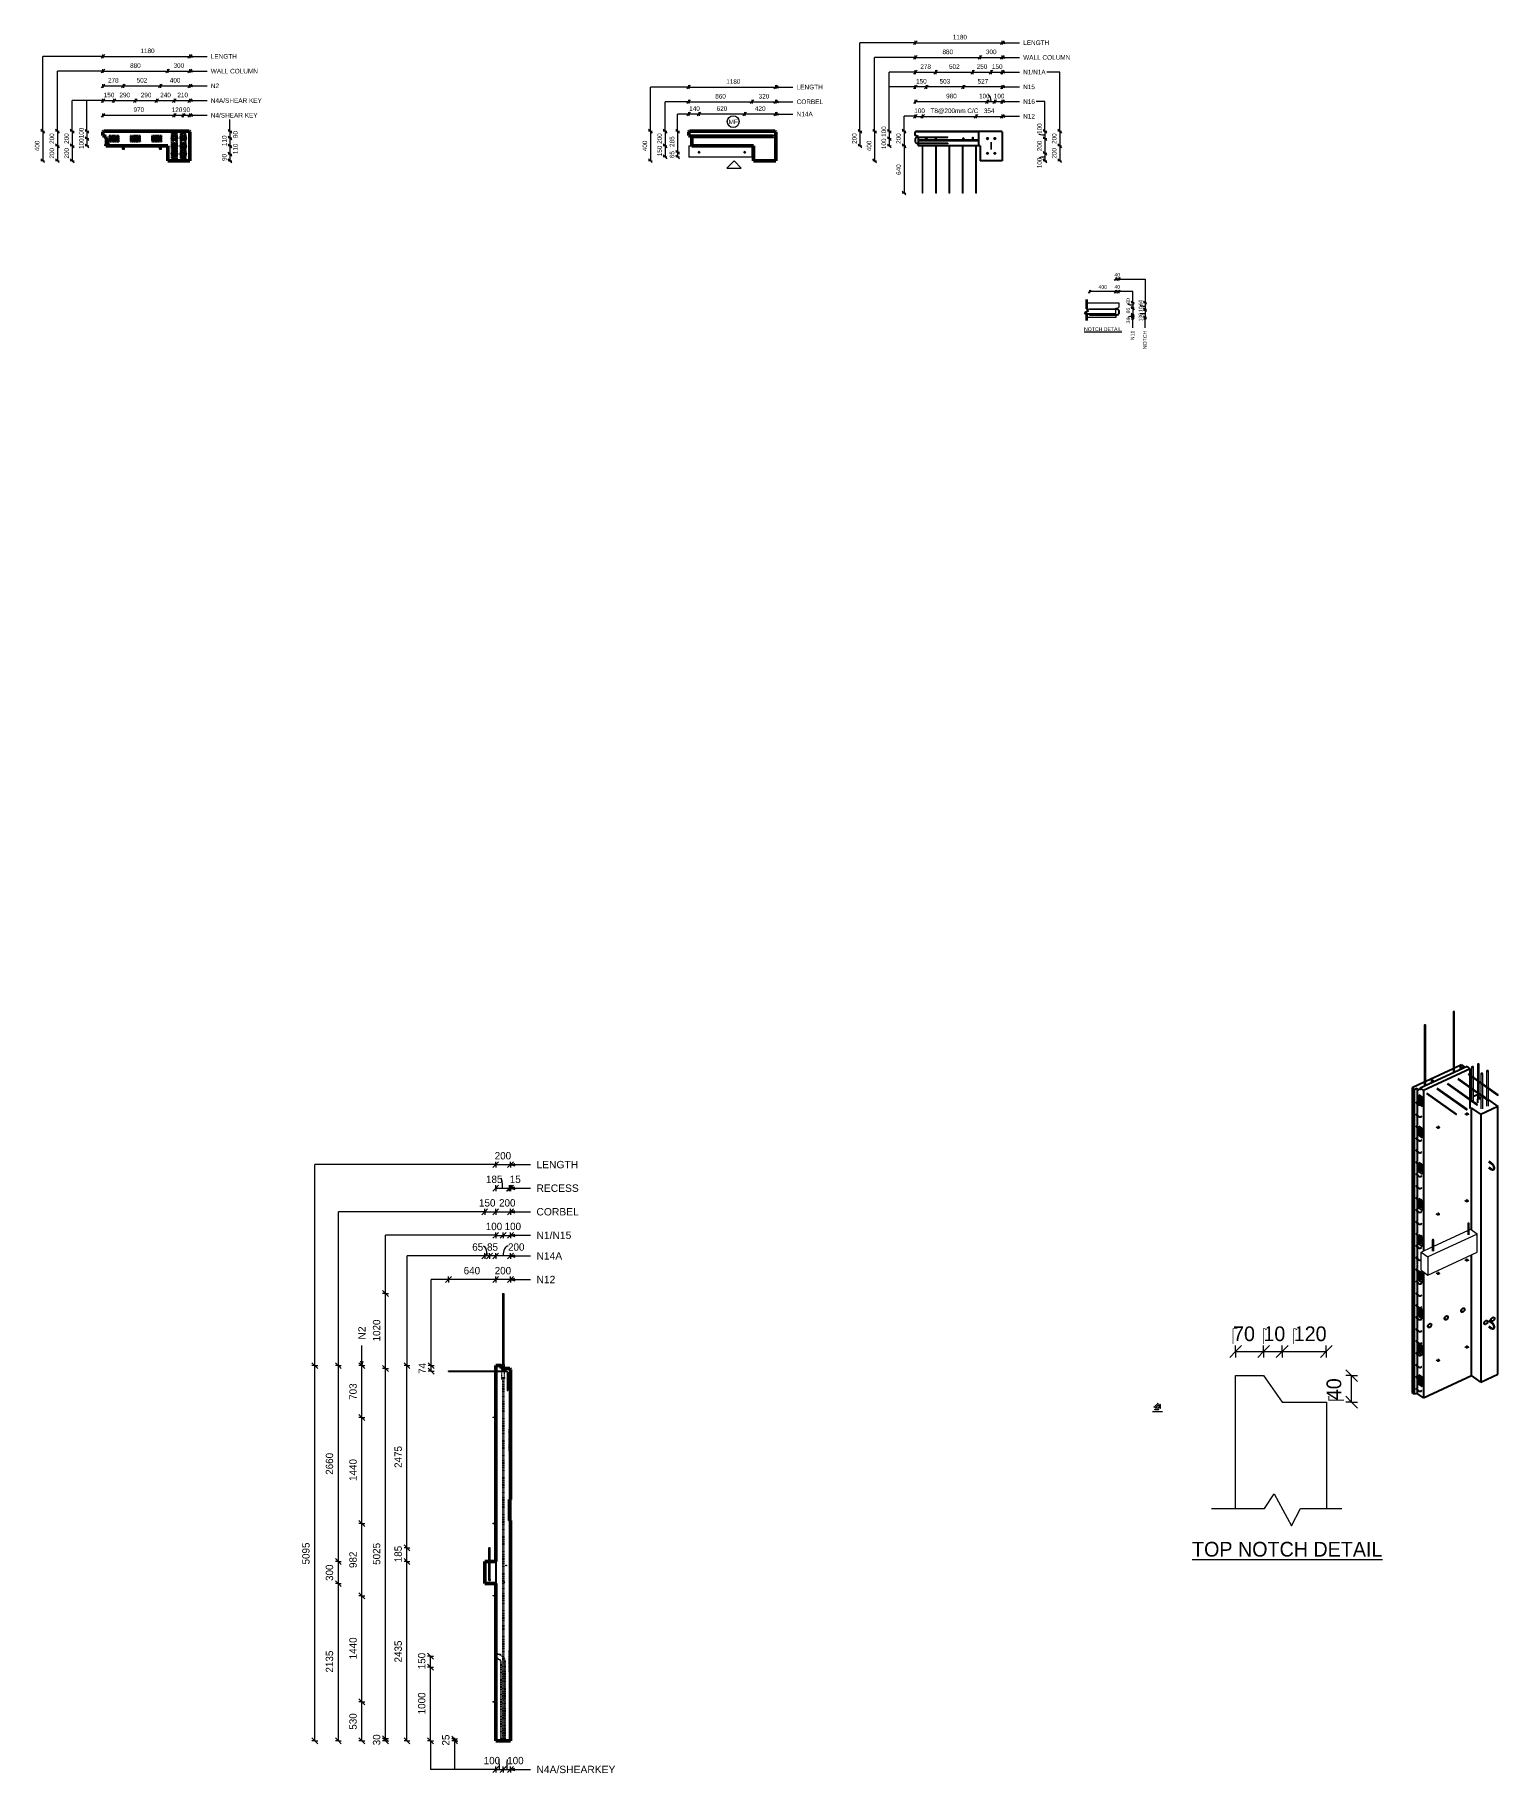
# Model space of a CAD drawing. Header units: millimetres. Extents: x -13820 to 6054, y -1835 to 21775.
import ezdxf

# ---------------------------------------------------------------- set-up
doc = ezdxf.new("R2010")
doc.units = ezdxf.units.MM
doc.linetypes.add('Dash', pattern=[6.36, 3.18, -3.18])
for name, color, linetype, lineweight in [('A-ANNO-DIMS', 211, 'Continuous', 9), ('A-ANNO-DIMS-25', 211, 'Continuous', 9), ('A-ANNO-DIMS-3', 211, 'Continuous', 9), ('A-ANNO-DIMS-40', 211, 'Continuous', 9), ('A-ANNO-DIMS-80', 211, 'Continuous', 9), ('A-DETL', 90, 'Continuous', 18), ('A-DETL-MBND', 5, 'Continuous', 18), ('A-DETL-THIN', 151, 'Continuous', 18), ('A-GENM', 13, 'Continuous', 18), ('A-GENM-HDLN', 13, 'Dash', 18), ('A-WALL', 113, 'Continuous', 25), ('A-WALL-HDLN', 110, 'Dash', 25), ('G-ANNO-TEXT', 231, 'Continuous', 9), ('S-BEAM', 12, 'Continuous', 18), ('S-RBAR', 171, 'Continuous', 18)]:
    doc.layers.add(name, color=color, linetype=linetype, lineweight=lineweight)
doc.styles.add('Arial', font='arial.ttf', dxfattribs={"height": 62.5})
doc.styles.add('Arial_1', font='arial.ttf', dxfattribs={"height": 100})
doc.styles.add('Arial_2', font='arial.ttf', dxfattribs={"height": 50})
doc.styles.add('Arial_3', font='arial.ttf', dxfattribs={"height": 7.5})
doc.styles.add('Nirmala UI Semilight', font='NirmalaS.ttf', dxfattribs={"height": 62.5})
doc.styles.add('Nirmala UI Semilight_1', font='NirmalaS.ttf', dxfattribs={"height": 100})
doc.styles.add('Nirmala UI Semilight_2', font='NirmalaS.ttf', dxfattribs={"height": 50})
doc.styles.add('Nirmala UI Semilight_3', font='NirmalaS.ttf', dxfattribs={"height": 7.5})
doc.styles.add('Nirmala UI Semilight_4', font='NirmalaS.ttf', dxfattribs={"height": 200})
doc.styles.add('Nirmala UI Semilight_5', font='NirmalaS.ttf', dxfattribs={"height": 200})
doc.dimstyles.new('Arrow_Filled_-_2_5_NI_UI', dxfattribs={"dimscale": 304.8, "dimtxt": 65.460247, "dimasz": 0.164042, "dimexe": 0.082021, "dimexo": 0.0625, "dimgap": 0.082021, "dimtad": 1, "dimdec": 4, "dimzin": 0, "dimdsep": 46, "dimtxsty": 'Nirmala UI Semilight', "dimblk1": 'OBLIQUE', "dimblk2": 'OBLIQUE', "dimsah": 1, "dimcen": 0.09, "dimazin": 0, "dimtfac": 1, "dimtdec": 4, "dimtix": 1, "dimtmove": 0, "dimatfit": 3, "dimfxl": 0.082021, "dimfxlon": 1, "dimtvp": 1, "dimtolj": 1, "dimtzin": 0, "dimarcsym": 2})
doc.dimstyles.new('Arrow_Filled_-_2_5_NI_UI_1', dxfattribs={"dimscale": 304.8, "dimtxt": 65.460247, "dimasz": 0.164042, "dimexe": 0.082021, "dimexo": 0.0625, "dimgap": 0.082021, "dimtad": 1, "dimdec": 4, "dimzin": 0, "dimdsep": 46, "dimtxsty": 'Nirmala UI Semilight', "dimblk1": 'OBLIQUE', "dimblk2": 'OBLIQUE', "dimsah": 1, "dimcen": 0.09, "dimazin": 0, "dimtfac": 1, "dimtdec": 4, "dimtix": 1, "dimtmove": 2, "dimatfit": 3, "dimfxl": 0.082021, "dimfxlon": 1, "dimtvp": 1, "dimtolj": 1, "dimtzin": 0, "dimarcsym": 2})
doc.dimstyles.new('Arrow_Filled_-_2_5_NI_UI_2', dxfattribs={"dimscale": 304.8, "dimtxt": 104.736395, "dimasz": 0.262467, "dimexe": 0.131234, "dimexo": 0.0625, "dimgap": 0.131234, "dimtad": 1, "dimdec": 4, "dimzin": 0, "dimdsep": 46, "dimtxsty": 'Nirmala UI Semilight_1', "dimblk1": 'OBLIQUE', "dimblk2": 'OBLIQUE', "dimsah": 1, "dimcen": 0.09, "dimazin": 0, "dimtfac": 1, "dimtdec": 4, "dimtix": 1, "dimtmove": 1, "dimatfit": 3, "dimfxl": 0.131234, "dimfxlon": 1, "dimtvp": 1, "dimtolj": 1, "dimtzin": 0, "dimarcsym": 2})
doc.dimstyles.new('Arrow_Filled_-_2_5_NI_UI_3', dxfattribs={"dimscale": 304.8, "dimtxt": 104.736395, "dimasz": 0.262467, "dimexe": 0.131234, "dimexo": 0.0625, "dimgap": 0.131234, "dimtad": 1, "dimdec": 4, "dimzin": 0, "dimdsep": 46, "dimtxsty": 'Nirmala UI Semilight_1', "dimblk1": 'OBLIQUE', "dimblk2": 'OBLIQUE', "dimsah": 1, "dimcen": 0.09, "dimazin": 0, "dimtfac": 1, "dimtdec": 4, "dimtix": 1, "dimtmove": 0, "dimatfit": 3, "dimfxl": 0.131234, "dimfxlon": 1, "dimtvp": 1, "dimtolj": 1, "dimtzin": 0, "dimarcsym": 2})
doc.dimstyles.new('Arrow_Filled_-_2_5_NI_UI_4', dxfattribs={"dimscale": 304.8, "dimtxt": 104.736395, "dimasz": 0.262467, "dimexe": 0.131234, "dimexo": 0.0625, "dimgap": 0.131234, "dimtad": 1, "dimdec": 4, "dimzin": 0, "dimdsep": 46, "dimtxsty": 'Nirmala UI Semilight_1', "dimblk1": 'OBLIQUE', "dimblk2": 'OBLIQUE', "dimsah": 1, "dimcen": 0.09, "dimazin": 0, "dimtfac": 1, "dimtdec": 4, "dimtix": 1, "dimtmove": 2, "dimatfit": 3, "dimfxl": 0.131234, "dimfxlon": 1, "dimtvp": 1, "dimtolj": 1, "dimtzin": 0, "dimarcsym": 2})
doc.dimstyles.new('Arrow_Filled_-_2_5_NI_UI_5', dxfattribs={"dimscale": 304.8, "dimtxt": 65.460247, "dimasz": 0.164042, "dimexe": 0.082021, "dimexo": 0.0625, "dimgap": 0.082021, "dimtad": 1, "dimdec": 4, "dimzin": 0, "dimdsep": 46, "dimtxsty": 'Nirmala UI Semilight', "dimblk1": 'OBLIQUE', "dimblk2": 'OBLIQUE', "dimsah": 1, "dimcen": 0.09, "dimazin": 0, "dimtfac": 1, "dimtdec": 4, "dimtix": 1, "dimtmove": 1, "dimatfit": 3, "dimfxl": 0.082021, "dimfxlon": 1, "dimtvp": 1, "dimtolj": 1, "dimtzin": 0, "dimarcsym": 2})
doc.dimstyles.new('Arrow_Filled_-_2_5_NI_UI_6', dxfattribs={"dimscale": 304.8, "dimtxt": 7.85523, "dimasz": 0.019685, "dimexe": 0.009843, "dimexo": 0.0625, "dimgap": 0.009843, "dimtad": 1, "dimdec": 4, "dimzin": 0, "dimdsep": 46, "dimtxsty": 'Nirmala UI Semilight_3', "dimblk1": 'OBLIQUE', "dimblk2": 'OBLIQUE', "dimsah": 1, "dimcen": 0.09, "dimazin": 0, "dimtfac": 1, "dimtdec": 4, "dimtix": 1, "dimtmove": 0, "dimatfit": 3, "dimfxl": 0.009843, "dimfxlon": 1, "dimtvp": 1, "dimtolj": 1, "dimtzin": 0, "dimarcsym": 2})
doc.dimstyles.new('Arrow_Filled_-_2_5_NI_UI_7', dxfattribs={"dimscale": 304.8, "dimtxt": 209.472789, "dimasz": 0.524934, "dimexe": 0.262467, "dimexo": 0.0625, "dimgap": 0.262467, "dimtad": 1, "dimdec": 4, "dimzin": 0, "dimdsep": 46, "dimtxsty": 'Nirmala UI Semilight_4', "dimblk1": 'OBLIQUE', "dimblk2": 'OBLIQUE', "dimsah": 1, "dimcen": 0.09, "dimazin": 0, "dimtfac": 1, "dimtdec": 4, "dimtix": 1, "dimtmove": 2, "dimatfit": 3, "dimfxl": 0.262467, "dimfxlon": 1, "dimtvp": 1, "dimtolj": 1, "dimtzin": 0, "dimarcsym": 2})
doc.dimstyles.new('Arrow_Filled_-_2_5_NI_UI_8', dxfattribs={"dimscale": 304.8, "dimtxt": 209.472789, "dimasz": 0.524934, "dimexe": 0.262467, "dimexo": 0.0625, "dimgap": 0.262467, "dimtad": 1, "dimdec": 4, "dimzin": 0, "dimdsep": 46, "dimtxsty": 'Nirmala UI Semilight_4', "dimblk1": 'OBLIQUE', "dimblk2": 'OBLIQUE', "dimsah": 1, "dimcen": 0.09, "dimazin": 0, "dimtfac": 1, "dimtdec": 4, "dimtix": 1, "dimtmove": 0, "dimatfit": 3, "dimfxl": 0.262467, "dimfxlon": 1, "dimtvp": 1, "dimtolj": 1, "dimtzin": 0, "dimarcsym": 2})

msp = doc.modelspace()

# ---------------------------------------------------------------- texts
at = {"layer": 'G-ANNO-TEXT', "color": 7, "attachment_point": 1}
for s, insert, char_height, width, style in [('LENGTH', (-11429.44767, 21512.38175), 62.5, 428.9028125, 'Arial'), ('WALL COLUMN', (-397.37081, 21498.55691), 62.5, 775.6326562, 'Arial'), ('LENGTH', (-397.37081, 21698.55691), 62.5, 428.9028125, 'Arial'), ('WALL COLUMN', (-11429.44767, 21312.38175), 62.5, 775.6326562, 'Arial'), ('N1/N1A', (-397.37081, 21298.79229), 62.5, 368.77625, 'Arial'), ('N2', (-11429.44767, 21112.61713), 62.5, 134.2826563, 'Arial'), ('LENGTH', (-3472.87419, 21096.14525), 62.5, 428.9028125, 'Arial'), ('N15', (-397.37081, 21098.79229), 62.5, 192.405, 'Arial'), ('N4A/SHEAR KEY', (-11429.44767, 20912.61713), 62.5, 837.7634375, 'Arial'), ('CORBEL', (-3472.87419, 20896.14525), 62.5, 432.91125, 'Arial'), ('N16', (-397.37081, 20898.79229), 62.5, 192.405, 'Arial'), ('N4/SHEAR KEY', (-11429.44767, 20712.61713), 62.5, 767.6157813, 'Arial'), ('MF', (-4397.70059, 20623.58304), 62.5, 150.3164062, 'Arial'), ('N14A', (-3472.87419, 20728.64717), 62.5, 262.5526562, 'Arial'), ('N12', (-397.37081, 20698.79229), 62.5, 192.405, 'Arial'), ('40', (842.24885, 18537.9943), 50, 91.392375, 'Nirmala UI Semilight_2'), ('400', (625.68194, 18374.43991), 50, 136.286875, 'Nirmala UI Semilight_2'), ('40', (842.24885, 18374.43991), 50, 91.392375, 'Nirmala UI Semilight_2'), ('\\LNOTCH DETAIL', (429.8882, 17801.32875), 50, 622.1095, 'Arial_2'), ('LENGTH', (-7006.59106, 6480.78802), 100, 686.2445, 'Arial_1'), ('RECESS', (-7006.59106, 6160.78802), 100, 692.658, 'Arial_1'), ('CORBEL', (-7006.59106, 5840.25381), 100, 692.658, 'Arial_1'), ('N1/N15', (-7006.59106, 5520.25381), 100, 570.8015, 'Arial_1'), ('N14A', (-7006.59106, 5240.25381), 100, 420.08425, 'Arial_1'), ('N12', (-7006.59106, 4920.25381), 100, 307.848, 'Arial_1'), ('\\LTYPICAL CHAMFER DETAIL', (1359.22135, 3087.48198), 7.5, 166.9113375, 'Arial_3'), ('\\LTOP NOTCH DETAIL', (1896.13197, 1307.16895), 200, 2975.864, 'Nirmala UI Semilight_5'), ('N4A/SHEARKEY', (-7006.59106, -1733.69869), 100, 1292.32025, 'Arial_1')]:
    msp.add_mtext(s, dxfattribs=dict(at, insert=insert, char_height=char_height, width=width, style=style))
at = {"layer": 'G-ANNO-TEXT', "color": 7, "attachment_point": 1, "rotation": 90}
for s, insert, char_height, width, style in [('80', (1003.8241, 18120.89979), 50, 89.789, 'Nirmala UI Semilight_2'), ('86', (1003.8241, 17989.83049), 50, 89.789, 'Nirmala UI Semilight_2'), ('60', (1172.16691, 18100.51088), 50, 89.789, 'Nirmala UI Semilight_2'), ('10', (1172.16691, 18008.05743), 50, 76.962, 'Nirmala UI Semilight_2'), ('130', (1172.16691, 17881.70469), 50, 121.8565, 'Nirmala UI Semilight_2'), ('34', (1003.8241, 17854.64001), 50, 91.392375, 'Nirmala UI Semilight_2'), ('N11', (1063.05548, 17627.56958), 50, 153.924, 'Arial_2'), ('NOTCH', (1231.39829, 17505.96958), 50, 301.4345, 'Arial_2'), ('N2', (-9426.62441, 4054.50411), 100, 214.85225, 'Arial_1')]:
    msp.add_mtext(s, dxfattribs=dict(at, insert=insert, char_height=char_height, width=width, style=style))

# ---------------------------------------------------------------- blocks, each defined once
blk = doc.blocks.new('RR spread anchor face based - RR-SA-0_7-110-2888042-Elevation Top')
at = {"layer": 'A-GENM'}
for p, q in [((-12631, 20265), (-12631, 20228)), ((-12631, 20228), (-12628, 20223)), ((-12628, 20223), (-12603, 20223)), ((-12623, 20239), (-12623, 20245)), ((-12609, 20245), (-12609, 20239)), ((-12603, 20223), (-12601, 20228)), ((-12601, 20228), (-12601, 20265))]:
    blk.add_line(p, q, dxfattribs=at)
for centre, start, end in [((-12616, 20245), 0, 180), ((-12616, 20239), 180, 0)]:
    blk.add_arc(centre, 7, start, end, dxfattribs=at)
blk = doc.blocks.new('RR spread anchor face based - RR-SA-0_7-110-1726815-Elevation Right Copy 1 Copy 1')
at = {"layer": 'A-GENM'}
for p, q in [((20223, 2999), (20228, 2999)), ((20223, 2999), (20223, 2994)), ((20228, 2994), (20223, 2994)), ((20228, 2999), (20265, 2999)), ((20228, 2999), (20228, 2994)), ((20265, 2994), (20228, 2994))]:
    blk.add_line(p, q, dxfattribs=at)
blk = doc.blocks.new('RR spread anchor face based - RR-SA-0_7-110-2888042-Elevation Right Copy 1 Copy 1')
at = {"layer": 'A-GENM'}
for p, q in [((20223, -863), (20228, -863)), ((20223, -863), (20223, -868)), ((20228, -868), (20223, -868)), ((20228, -863), (20265, -863)), ((20228, -863), (20228, -868)), ((20265, -868), (20228, -868))]:
    blk.add_line(p, q, dxfattribs=at)
blk = doc.blocks.new('RR spread anchor face based - RR-SA-3_0-200-1726827-Elevation Right Copy 1 Copy 1')
at = {"layer": 'A-GENM'}
for p, q in [((20347, 3715), (20345, 3710)), ((20345, 3710), (20345, 3661)), ((20382, 3715), (20347, 3715)), ((20356, 3689), (20356, 3693)), ((20374, 3693), (20374, 3689)), ((20385, 3710), (20382, 3715)), ((20385, 3660), (20385, 3710))]:
    blk.add_line(p, q, dxfattribs=at)
for centre, start, end in [((20365, 3693), 0, 180), ((20365, 3689), 180, 0)]:
    blk.add_arc(centre, 9, start, end, dxfattribs=at)
at = {"layer": 'A-GENM-HDLN'}
for p, q in [((20345, 3660), (20345, 3630)), ((20345, 3622), (20345, 3540)), ((20356, 3630), (20356, 3632)), ((20374, 3632), (20374, 3630)), ((20385, 3630), (20385, 3660)), ((20385, 3540), (20385, 3622)), ((20345, 3540), (20365, 3540)), ((20345, 3540), (20345, 3515)), ((20345, 3540), (20385, 3540)), ((20365, 3515), (20345, 3515)), ((20365, 3515), (20365, 3540)), ((20365, 3540), (20385, 3540)), ((20385, 3515), (20365, 3515)), ((20385, 3540), (20385, 3515))]:
    blk.add_line(p, q, dxfattribs=at)
for centre, start, end in [((20365, 3632), 0, 180), ((20365, 3628), 225, 315)]:
    blk.add_arc(centre, 9, start, end, dxfattribs=at)
blk = doc.blocks.new('RR spread anchor face based - RR-SA-3_0-200-1726827-Elevation Top Copy 2')
at = {"layer": 'A-GENM'}
for p, q in [((-12621, 20347), (-12621, 20381)), ((-12621, 20345), (-12621, 20347)), ((-12621, 20347), (-12611, 20347)), ((-12611, 20345), (-12621, 20345)), ((-12611, 20381), (-12611, 20347)), ((-12611, 20347), (-12611, 20345))]:
    blk.add_line(p, q, dxfattribs=at)
blk = doc.blocks.new('RR spread anchor face based - RR-SA-3_0-200-V1-Elevation Top Copy 2')
at = {"layer": 'A-GENM'}
for p, q in [((-12119, 20382), (-12119, 20385)), ((-12119, 20385), (-12109, 20385)), ((-12119, 20347), (-12119, 20382)), ((-12119, 20382), (-12109, 20382)), ((-12119, 20345), (-12119, 20347)), ((-12119, 20347), (-12109, 20347)), ((-12109, 20345), (-12119, 20345)), ((-12109, 20385), (-12109, 20382)), ((-12109, 20382), (-12109, 20347)), ((-12109, 20347), (-12109, 20345))]:
    blk.add_line(p, q, dxfattribs=at)
blk = doc.blocks.new('12_7Ø_ Lifting Insert_COLUMN - 12_9Ø Lifting insert-1653057-Elevation Top Copy 2')
at = {"layer": 'A-GENM', "flags": 128}
for points in [[(-11870, 20315), (-11870, 20315), (-11870, 20314), (-11870, 20314), (-11870, 20314), (-11870, 20314), (-11870, 20313), (-11870, 20313), (-11870, 20312), (-11870, 20311), (-11870, 20311), (-11870, 20310), (-11870, 20309), (-11870, 20308), (-11870, 20307), (-11870, 20306), (-11870, 20305), (-11870, 20303), (-11870, 20302), (-11870, 20301), (-11870, 20299), (-11870, 20298), (-11870, 20296), (-11870, 20295), (-11870, 20293), (-11870, 20292), (-11870, 20290), (-11870, 20288), (-11870, 20286), (-11870, 20285), (-11870, 20283), (-11870, 20281), (-11870, 20279), (-11870, 20277), (-11870, 20275), (-11870, 20273), (-11870, 20271), (-11870, 20269), (-11870, 20267), (-11870, 20265), (-11870, 20263), (-11870, 20261), (-11870, 20259), (-11870, 20257), (-11870, 20255), (-11870, 20253), (-11870, 20251), (-11870, 20249), (-11870, 20247), (-11870, 20246), (-11870, 20244), (-11870, 20242), (-11870, 20240), (-11870, 20238), (-11870, 20237), (-11870, 20235), (-11870, 20234), (-11870, 20232), (-11870, 20231), (-11870, 20229), (-11870, 20228), (-11870, 20226), (-11870, 20225), (-11870, 20224), (-11870, 20223), (-11870, 20222), (-11870, 20221), (-11870, 20220), (-11870, 20219), (-11870, 20218), (-11870, 20217), (-11870, 20217), (-11870, 20216), (-11870, 20216), (-11870, 20215), (-11870, 20215), (-11870, 20215), (-11870, 20215), (-11870, 20215), (-11870, 20215)], [(-11857, 20215), (-11857, 20215), (-11857, 20215), (-11857, 20215), (-11857, 20215), (-11857, 20216), (-11857, 20216), (-11857, 20217), (-11857, 20217), (-11857, 20218), (-11857, 20219), (-11857, 20219), (-11857, 20220), (-11857, 20221), (-11857, 20222), (-11857, 20223), (-11857, 20224), (-11857, 20226), (-11857, 20227), (-11857, 20228), (-11857, 20230), (-11857, 20231), (-11857, 20233), (-11857, 20234), (-11857, 20236), (-11857, 20238), (-11857, 20239), (-11857, 20241), (-11857, 20243), (-11857, 20245), (-11857, 20246), (-11857, 20248), (-11857, 20250), (-11857, 20252), (-11857, 20254), (-11857, 20256), (-11857, 20258), (-11857, 20260), (-11857, 20262), (-11857, 20264), (-11857, 20266), (-11857, 20268), (-11857, 20270), (-11857, 20272), (-11857, 20274), (-11857, 20276), (-11857, 20278), (-11857, 20280), (-11857, 20282), (-11857, 20284), (-11857, 20285), (-11857, 20287), (-11857, 20289), (-11857, 20291), (-11857, 20292), (-11857, 20294), (-11857, 20296), (-11857, 20297), (-11857, 20299), (-11857, 20300), (-11857, 20301), (-11857, 20303), (-11857, 20304), (-11857, 20305), (-11857, 20306), (-11857, 20307), (-11857, 20308), (-11857, 20309), (-11857, 20310), (-11857, 20311), (-11857, 20312), (-11857, 20312), (-11857, 20313), (-11857, 20313), (-11857, 20314), (-11857, 20314), (-11857, 20314), (-11857, 20314), (-11857, 20315), (-11857, 20315)]]:
    blk.add_lwpolyline(points, dxfattribs=at)
blk = doc.blocks.new('Rebar Bar - Part 698631707-431004-3D Ortho')
at = {"layer": 'S-RBAR'}
for p, q in [((-22691, 7396), (-22287, 7109)), ((-22282, 7116), (-22686, 7402))]:
    blk.add_line(p, q, dxfattribs=at)
for points in [[(-22282, 7114, 0), (-22282, 7115, 0), (-22282, 7115, 0), (-22283, 7116, 0), (-22283, 7116, 0), (-22284, 7116, 0), (-22285, 7116, 0), (-22286, 7115, 0), (-22286, 7115, 0), (-22287, 7114, 0), (-22287, 7113, 0), (-22288, 7112, 0), (-22288, 7111, 0)], [(-22288, 7111, 0), (-22288, 7110, 0), (-22287, 7110, 0), (-22287, 7109, 0), (-22286, 7109, 0), (-22286, 7109, 0), (-22285, 7109, 0), (-22284, 7110, 0), (-22283, 7110, 0), (-22283, 7111, 0), (-22282, 7112, 0), (-22282, 7113, 0), (-22282, 7114, 0)]]:
    blk.add_polyline3d(points, dxfattribs=at)
blk = doc.blocks.new('Rebar Bar - Part 4095212119-431004-3D Ortho')
at = {"layer": 'S-RBAR'}
for p, q in [((-22747, 7256), (-22770, 7245)), ((-22766, 7238), (-22747, 7247))]:
    blk.add_line(p, q, dxfattribs=at)
blk = doc.blocks.new('Rebar Bar - Part 2227165887-431004-3D Ortho')
at = {"layer": 'S-RBAR'}
for points in [[(-22798, 7240, 0), (-22791, 7237, 0), (-22782, 7235, 0), (-22772, 7236, 0), (-22766, 7238, 0)], [(-22794, 7247, 0), (-22789, 7244, 0), (-22781, 7243, 0), (-22774, 7244, 0), (-22770, 7245, 0)]]:
    blk.add_polyline3d(points, dxfattribs=at)
blk = doc.blocks.new('Rebar Bar - Part 3241041724-431004-3D Ortho')
at = {"layer": 'S-RBAR'}
for p, q in [((-22827, 7261), (-22798, 7240)), ((-22794, 7247), (-22823, 7267))]:
    blk.add_line(p, q, dxfattribs=at)
blk = doc.blocks.new('Rebar Bar - Part 2227165887-V2-3D Ortho')
at = {"layer": 'S-RBAR'}
for points in [[(-22827, 7261, 0), (-22832, 7266, 0), (-22834, 7272, 0), (-22831, 7278, 0), (-22826, 7282, 0), (-22824, 7284, 0)], [(-22823, 7267, 0), (-22825, 7270, 0), (-22825, 7272, 0), (-22823, 7275, 0), (-22820, 7276, 0)]]:
    blk.add_polyline3d(points, dxfattribs=at)
blk = doc.blocks.new('Rebar Bar - Part 3512747055-431004-3D Ortho')
at = {"layer": 'S-RBAR'}
for p, q in [((-22810, 7290), (-22824, 7284)), ((-22820, 7276), (-22807, 7283))]:
    blk.add_line(p, q, dxfattribs=at)
blk = doc.blocks.new('Rebar Bar - Part 4095212119-V3-3D Ortho')
at = {"layer": 'S-RBAR'}
for p, q in [((-22756, 7089), (-22770, 7083)), ((-22766, 7076), (-22753, 7082))]:
    blk.add_line(p, q, dxfattribs=at)
blk = doc.blocks.new('Rebar Bar - Part 4095212119-V4-3D Ortho')
at = {"layer": 'S-RBAR'}
for p, q in [((-22765, 5142), (-22770, 5140)), ((-22766, 5132), (-22765, 5133))]:
    blk.add_line(p, q, dxfattribs=at)
blk = doc.blocks.new('Rebar Bar - Part 3512747055-V5-3D Ortho')
at = {"layer": 'S-RBAR'}
for p, q in [((-22810, 4050), (-22824, 4044)), ((-22820, 4037), (-22807, 4043))]:
    blk.add_line(p, q, dxfattribs=at)
blk = doc.blocks.new('Rebar Bar - Part 1449432374-431004-3D Ortho')
at = {"layer": 'S-RBAR'}
for p, q in [((-22435, 4343), (-22446, 4337)), ((-22661, 4238), (-22672, 4233))]:
    blk.add_line(p, q, dxfattribs=at)
blk = doc.blocks.new('Rebar Bar - Part 1449432374-V6-3D Ortho')
at = {"layer": 'S-RBAR'}
for p, q in [((-22435, 4343), (-22438, 4341)), ((-22437, 4341), (-22437, 4341)), ((-22209, 4447), (-22221, 4442))]:
    blk.add_line(p, q, dxfattribs=at)
blk.add_polyline3d([(-22437, 4341, 0), (-22438, 4341, 0), (-22438, 4341, 0)], dxfattribs=at)
blk = doc.blocks.new('RR spread anchor face based - RR-SA-3_0-200-1726827-3D Ortho')
at = {"layer": 'A-GENM'}
for p, q in [((-22627, 7586), (-22628, 7583)), ((-22628, 7583), (-22628, 7542)), ((-22627, 7586), (-22619, 7589)), ((-22605, 7570), (-22627, 7586)), ((-22621, 7560), (-22621, 7564)), ((-22619, 7589), (-22597, 7574)), ((-22614, 7565), (-22614, 7564)), ((-22610, 7556), (-22610, 7552)), ((-22605, 7570), (-22597, 7574)), ((-22603, 7565), (-22605, 7570)), ((-22595, 7568), (-22603, 7565)), ((-22603, 7549), (-22603, 7565)), ((-22597, 7574), (-22595, 7568)), ((-22595, 7568), (-22595, 7553))]:
    blk.add_line(p, q, dxfattribs=at)
for points in [[(-22621, 7564, 0), (-22621, 7565, 0), (-22621, 7567, 0), (-22620, 7568, 0), (-22619, 7568, 0), (-22617, 7568, 0), (-22616, 7567, 0), (-22614, 7566, 0), (-22613, 7564, 0), (-22612, 7562, 0), (-22611, 7560, 0), (-22610, 7558, 0), (-22610, 7556, 0)], [(-22612, 7548, 0), (-22613, 7548, 0), (-22614, 7548, 0), (-22616, 7549, 0), (-22617, 7550, 0), (-22619, 7552, 0), (-22620, 7554, 0), (-22621, 7556, 0), (-22621, 7558, 0), (-22621, 7560, 0)], [(-22614, 7564, 0), (-22613, 7562, 0), (-22613, 7560, 0), (-22612, 7558, 0), (-22611, 7556, 0), (-22610, 7555, 0)], [(-22610, 7552, 0), (-22610, 7551, 0), (-22611, 7549, 0), (-22612, 7548, 0)]]:
    blk.add_polyline3d(points, dxfattribs=at)
blk = doc.blocks.new('RR spread anchor face based - RR-SA-0_7-110-1726815-3D Ortho')
at = {"layer": 'A-GENM'}
for p, q in [((-22561, 6944), (-22538, 6927)), ((-22538, 6923), (-22561, 6939)), ((-22538, 6935), (-22542, 6937)), ((-22538, 6927), (-22533, 6926)), ((-22538, 6923), (-22538, 6927)), ((-22533, 6922), (-22538, 6923)), ((-22514, 6938), (-22537, 6954)), ((-22533, 6926), (-22513, 6935)), ((-22513, 6931), (-22533, 6922)), ((-22533, 6926), (-22533, 6922)), ((-22531, 6943), (-22527, 6940)), ((-22527, 6936), (-22531, 6938)), ((-22527, 6935), (-22527, 6936)), ((-22513, 6935), (-22514, 6938)), ((-22513, 6935), (-22513, 6931))]:
    blk.add_line(p, q, dxfattribs=at)
for points in [[(-22542, 6937, 0), (-22543, 6938, 0), (-22543, 6939, 0), (-22543, 6940, 0), (-22543, 6941, 0), (-22542, 6942, 0), (-22541, 6943, 0), (-22539, 6944, 0), (-22538, 6944, 0), (-22536, 6944, 0), (-22534, 6944, 0), (-22532, 6943, 0), (-22531, 6943, 0)], [(-22531, 6938, 0), (-22532, 6939, 0), (-22534, 6940, 0), (-22536, 6940, 0), (-22538, 6940, 0), (-22539, 6940, 0), (-22541, 6939, 0), (-22542, 6938, 0)], [(-22527, 6940, 0), (-22526, 6939, 0), (-22526, 6938, 0), (-22526, 6937, 0), (-22526, 6936, 0), (-22527, 6935, 0), (-22528, 6934, 0), (-22530, 6934, 0), (-22532, 6933, 0), (-22533, 6933, 0), (-22535, 6934, 0), (-22537, 6934, 0), (-22538, 6935, 0)]]:
    blk.add_polyline3d(points, dxfattribs=at)
blk = doc.blocks.new('RR spread anchor face based - RR-SA-0_7-110-2888042-3D Ortho')
at = {"layer": 'A-GENM'}
for p, q in [((-22561, 3780), (-22538, 3763)), ((-22514, 3774), (-22537, 3790)), ((-22531, 3779), (-22527, 3776)), ((-22538, 3759), (-22561, 3776)), ((-22538, 3771), (-22542, 3774)), ((-22538, 3763), (-22533, 3762)), ((-22538, 3759), (-22538, 3763)), ((-22533, 3758), (-22538, 3759)), ((-22533, 3762), (-22513, 3771)), ((-22513, 3767), (-22533, 3758)), ((-22533, 3762), (-22533, 3758)), ((-22527, 3772), (-22531, 3775)), ((-22527, 3771), (-22527, 3772)), ((-22513, 3771), (-22514, 3774)), ((-22513, 3771), (-22513, 3767))]:
    blk.add_line(p, q, dxfattribs=at)
for points in [[(-22542, 3774, 0), (-22543, 3774, 0), (-22543, 3775, 0), (-22543, 3777, 0), (-22543, 3778, 0), (-22542, 3778, 0), (-22541, 3779, 0), (-22539, 3780, 0), (-22538, 3780, 0), (-22536, 3780, 0), (-22534, 3780, 0), (-22532, 3779, 0), (-22531, 3779, 0)], [(-22531, 3775, 0), (-22532, 3775, 0), (-22534, 3776, 0), (-22536, 3776, 0), (-22538, 3776, 0), (-22539, 3776, 0), (-22541, 3775, 0), (-22542, 3774, 0)], [(-22527, 3776, 0), (-22526, 3775, 0), (-22526, 3774, 0), (-22526, 3773, 0), (-22526, 3772, 0), (-22527, 3771, 0), (-22528, 3770, 0), (-22530, 3770, 0), (-22532, 3769, 0), (-22533, 3769, 0), (-22535, 3770, 0), (-22537, 3770, 0), (-22538, 3771, 0)]]:
    blk.add_polyline3d(points, dxfattribs=at)
blk = doc.blocks.new('RR spread anchor face based - RR-SA-0_7-110-V7-3D Ortho')
at = {"layer": 'A-GENM'}
for p, q in [((-22170, 7124), (-22147, 7108)), ((-22147, 7104), (-22170, 7120)), ((-22148, 7116), (-22151, 7118)), ((-22124, 7119), (-22147, 7135)), ((-22147, 7108), (-22142, 7107)), ((-22147, 7104), (-22147, 7108)), ((-22142, 7103), (-22147, 7104)), ((-22142, 7107), (-22123, 7116)), ((-22123, 7112), (-22142, 7103)), ((-22142, 7107), (-22142, 7103)), ((-22141, 7123), (-22137, 7121)), ((-22137, 7117), (-22141, 7119)), ((-22136, 7116), (-22137, 7117)), ((-22123, 7116), (-22124, 7119)), ((-22123, 7116), (-22123, 7112))]:
    blk.add_line(p, q, dxfattribs=at)
for points in [[(-22151, 7118, 0), (-22152, 7119, 0), (-22153, 7120, 0), (-22153, 7121, 0), (-22153, 7122, 0), (-22152, 7123, 0), (-22150, 7124, 0), (-22149, 7125, 0), (-22147, 7125, 0), (-22145, 7125, 0), (-22144, 7125, 0), (-22142, 7124, 0), (-22141, 7123, 0)], [(-22141, 7119, 0), (-22142, 7120, 0), (-22144, 7121, 0), (-22145, 7121, 0), (-22147, 7121, 0), (-22149, 7121, 0), (-22150, 7120, 0), (-22152, 7119, 0)], [(-22137, 7121, 0), (-22136, 7120, 0), (-22135, 7119, 0), (-22135, 7118, 0), (-22136, 7117, 0), (-22137, 7116, 0), (-22138, 7115, 0), (-22139, 7115, 0), (-22141, 7114, 0), (-22143, 7114, 0), (-22145, 7115, 0), (-22146, 7115, 0), (-22148, 7116, 0)]]:
    blk.add_polyline3d(points, dxfattribs=at)
blk = doc.blocks.new('12_7Ø_ Lifting Insert_COLUMN - 12_9Ø Lifting insert-1653057-3D Ortho')
at = {"layer": 'A-GENM'}
for p, q in [((-21849, 6467), (-21811, 6440)), ((-21849, 6385), (-21811, 6358)), ((-21803, 6450), (-21841, 6477)), ((-21803, 6369), (-21841, 6396))]:
    blk.add_line(p, q, dxfattribs=at)
for points in [[(-21803, 6450, 0), (-21802, 6449, 0), (-21801, 6448, 0), (-21799, 6447, 0), (-21798, 6446, 0), (-21796, 6445, 0), (-21795, 6443, 0), (-21794, 6442, 0), (-21792, 6440, 0), (-21791, 6439, 0), (-21790, 6437, 0), (-21789, 6436, 0), (-21787, 6434, 0), (-21786, 6432, 0), (-21785, 6431, 0), (-21784, 6429, 0), (-21783, 6427, 0), (-21782, 6425, 0), (-21781, 6423, 0), (-21780, 6422, 0), (-21779, 6420, 0), (-21778, 6418, 0), (-21777, 6416, 0), (-21776, 6414, 0), (-21775, 6412, 0), (-21775, 6410, 0), (-21774, 6408, 0), (-21773, 6406, 0), (-21773, 6404, 0), (-21772, 6402, 0), (-21772, 6400, 0), (-21771, 6398, 0), (-21771, 6396, 0), (-21770, 6394, 0), (-21770, 6392, 0), (-21770, 6390, 0), (-21770, 6388, 0), (-21769, 6386, 0), (-21769, 6384, 0), (-21769, 6383, 0), (-21769, 6381, 0), (-21769, 6379, 0), (-21769, 6377, 0), (-21770, 6375, 0), (-21770, 6374, 0), (-21770, 6372, 0), (-21771, 6370, 0), (-21771, 6369, 0), (-21771, 6367, 0), (-21772, 6366, 0), (-21773, 6364, 0), (-21773, 6363, 0), (-21774, 6362, 0), (-21775, 6360, 0), (-21776, 6359, 0), (-21777, 6358, 0), (-21778, 6357, 0), (-21779, 6356, 0), (-21780, 6355, 0), (-21782, 6354, 0), (-21783, 6353, 0), (-21784, 6353, 0), (-21786, 6352, 0), (-21787, 6352, 0), (-21789, 6352, 0), (-21790, 6351, 0), (-21792, 6351, 0), (-21793, 6351, 0), (-21795, 6352, 0), (-21796, 6352, 0), (-21798, 6352, 0), (-21800, 6353, 0), (-21801, 6353, 0), (-21803, 6354, 0), (-21804, 6354, 0), (-21806, 6355, 0), (-21807, 6356, 0), (-21808, 6357, 0), (-21810, 6358, 0), (-21811, 6358, 0)], [(-21811, 6440, 0), (-21810, 6439, 0), (-21809, 6438, 0), (-21807, 6438, 0), (-21806, 6437, 0), (-21805, 6435, 0), (-21804, 6434, 0), (-21803, 6433, 0), (-21802, 6432, 0), (-21801, 6431, 0), (-21800, 6429, 0), (-21799, 6428, 0), (-21798, 6427, 0), (-21797, 6425, 0), (-21796, 6424, 0), (-21795, 6422, 0), (-21794, 6421, 0), (-21793, 6419, 0), (-21792, 6417, 0), (-21791, 6416, 0), (-21790, 6414, 0), (-21789, 6412, 0), (-21789, 6411, 0), (-21788, 6409, 0), (-21787, 6407, 0), (-21787, 6406, 0), (-21786, 6404, 0), (-21785, 6402, 0), (-21785, 6400, 0), (-21784, 6399, 0), (-21784, 6397, 0), (-21784, 6395, 0), (-21783, 6393, 0), (-21783, 6392, 0), (-21783, 6390, 0), (-21782, 6389, 0), (-21782, 6387, 0), (-21782, 6385, 0), (-21782, 6384, 0), (-21782, 6382, 0), (-21782, 6381, 0), (-21782, 6380, 0), (-21782, 6378, 0), (-21782, 6377, 0), (-21782, 6376, 0), (-21783, 6375, 0), (-21783, 6373, 0), (-21783, 6372, 0), (-21784, 6371, 0), (-21784, 6371, 0), (-21784, 6370, 0), (-21785, 6369, 0), (-21785, 6368, 0), (-21785, 6368, 0), (-21786, 6367, 0), (-21786, 6366, 0), (-21787, 6366, 0), (-21787, 6366, 0), (-21788, 6365, 0), (-21788, 6365, 0), (-21789, 6365, 0), (-21789, 6365, 0), (-21790, 6364, 0), (-21790, 6364, 0), (-21791, 6364, 0), (-21791, 6364, 0), (-21792, 6364, 0), (-21793, 6364, 0), (-21793, 6364, 0), (-21794, 6364, 0), (-21795, 6364, 0), (-21796, 6365, 0), (-21797, 6365, 0), (-21798, 6365, 0), (-21799, 6366, 0), (-21800, 6366, 0), (-21801, 6367, 0), (-21802, 6367, 0), (-21803, 6368, 0), (-21803, 6369, 0)]]:
    blk.add_polyline3d(points, dxfattribs=at)
blk = doc.blocks.new('12_7Ø_ Lifting Insert_COLUMN - 12_9Ø Lifting insert-V8-3D Ortho')
at = {"layer": 'A-GENM'}
for p, q in [((-22002, 7316), (-22002, 7268)), ((-21989, 7268), (-21989, 7316)), ((-21926, 7224), (-21926, 7272))]:
    blk.add_line(p, q, dxfattribs=at)
for points in [[(-21953, 7333, 0), (-21953, 7334, 0), (-21954, 7335, 0), (-21956, 7337, 0), (-21957, 7338, 0), (-21959, 7339, 0), (-21960, 7340, 0), (-21962, 7341, 0), (-21963, 7342, 0), (-21964, 7343, 0), (-21966, 7344, 0), (-21967, 7344, 0), (-21969, 7345, 0), (-21970, 7346, 0), (-21972, 7346, 0), (-21973, 7346, 0), (-21975, 7347, 0), (-21977, 7347, 0), (-21978, 7347, 0), (-21980, 7347, 0), (-21981, 7347, 0), (-21983, 7347, 0), (-21984, 7347, 0), (-21986, 7346, 0), (-21987, 7346, 0), (-21988, 7345, 0), (-21990, 7344, 0), (-21991, 7343, 0), (-21992, 7342, 0), (-21993, 7341, 0), (-21994, 7340, 0), (-21995, 7339, 0), (-21996, 7338, 0), (-21997, 7337, 0), (-21998, 7335, 0), (-21999, 7334, 0), (-21999, 7332, 0), (-22000, 7331, 0), (-22000, 7329, 0), (-22001, 7328, 0), (-22001, 7326, 0), (-22001, 7324, 0), (-22002, 7323, 0), (-22002, 7321, 0), (-22002, 7319, 0), (-22002, 7317, 0), (-22002, 7316, 0)], [(-21953, 7313, 0), (-21953, 7315, 0), (-21955, 7316, 0), (-21956, 7317, 0), (-21957, 7319, 0), (-21958, 7320, 0), (-21959, 7321, 0), (-21960, 7323, 0), (-21961, 7324, 0), (-21962, 7325, 0), (-21963, 7326, 0), (-21964, 7327, 0), (-21965, 7328, 0), (-21966, 7329, 0), (-21968, 7330, 0), (-21969, 7330, 0), (-21970, 7331, 0), (-21971, 7332, 0), (-21972, 7332, 0), (-21973, 7333, 0), (-21974, 7333, 0), (-21975, 7334, 0), (-21976, 7334, 0), (-21976, 7334, 0), (-21977, 7334, 0), (-21978, 7334, 0), (-21979, 7334, 0), (-21979, 7334, 0), (-21980, 7334, 0), (-21981, 7334, 0), (-21981, 7334, 0), (-21982, 7334, 0), (-21982, 7334, 0), (-21983, 7334, 0), (-21983, 7333, 0), (-21984, 7333, 0), (-21984, 7333, 0), (-21985, 7332, 0), (-21985, 7332, 0), (-21985, 7331, 0), (-21986, 7331, 0), (-21986, 7330, 0), (-21987, 7329, 0), (-21987, 7329, 0), (-21987, 7328, 0), (-21988, 7327, 0), (-21988, 7326, 0), (-21988, 7325, 0), (-21989, 7324, 0), (-21989, 7322, 0), (-21989, 7321, 0), (-21989, 7320, 0), (-21989, 7319, 0), (-21989, 7317, 0), (-21989, 7316, 0)], [(-21926, 7272, 0), (-21926, 7274, 0), (-21926, 7276, 0), (-21927, 7277, 0), (-21927, 7279, 0), (-21927, 7281, 0), (-21927, 7283, 0), (-21928, 7285, 0)]]:
    blk.add_polyline3d(points, dxfattribs=at)
blk = doc.blocks.new('Rebar Bar - Part 1189750324-431004-3D Ortho')
at = {"layer": 'S-RBAR'}
for p, q in [((-22330, 8506), (-22330, 7676)), ((-22310, 7685), (-22310, 8506))]:
    blk.add_line(p, q, dxfattribs=at)
for points in [[(-22312, 8509, 0), (-22314, 8510, 0), (-22316, 8511, 0), (-22319, 8511, 0), (-22321, 8511, 0), (-22324, 8511, 0), (-22326, 8510, 0), (-22328, 8509, 0), (-22329, 8508, 0), (-22330, 8506, 0), (-22330, 8505, 0), (-22329, 8503, 0), (-22328, 8502, 0)], [(-22328, 8502, 0), (-22326, 8501, 0), (-22323, 8500, 0), (-22321, 8500, 0), (-22318, 8500, 0), (-22316, 8500, 0), (-22314, 8501, 0), (-22312, 8502, 0), (-22311, 8504, 0), (-22310, 8505, 0), (-22310, 8506, 0), (-22311, 8508, 0), (-22312, 8509, 0)]]:
    blk.add_polyline3d(points, dxfattribs=at)
blk = doc.blocks.new('Rebar Bar - Part 343360841-431004-3D Ortho')
at = {"layer": 'S-RBAR'}
for p, q in [((-22721, 8324), (-22721, 7495)), ((-22701, 7504), (-22701, 8324))]:
    blk.add_line(p, q, dxfattribs=at)
for points in [[(-22704, 8328, 0), (-22706, 8329, 0), (-22708, 8329, 0), (-22710, 8330, 0), (-22713, 8330, 0), (-22716, 8329, 0), (-22718, 8329, 0), (-22720, 8328, 0), (-22721, 8326, 0), (-22721, 8325, 0), (-22721, 8323, 0), (-22721, 8322, 0), (-22719, 8321, 0)], [(-22719, 8321, 0), (-22717, 8320, 0), (-22715, 8319, 0), (-22713, 8318, 0), (-22710, 8318, 0), (-22707, 8319, 0), (-22705, 8320, 0), (-22703, 8321, 0), (-22702, 8322, 0), (-22702, 8324, 0), (-22702, 8325, 0), (-22702, 8326, 0), (-22704, 8328, 0)]]:
    blk.add_polyline3d(points, dxfattribs=at)
blk = doc.blocks.new('Rebar Bar - Part 3340766530-431004-3D Ortho')
at = {"layer": 'S-RBAR'}
for p, q in [((-22131, 5631), (-22131, 5478)), ((-22111, 5478), (-22111, 5631))]:
    blk.add_line(p, q, dxfattribs=at)
for points in [[(-22113, 5635, 0), (-22115, 5636, 0), (-22117, 5636, 0), (-22120, 5637, 0), (-22122, 5637, 0), (-22125, 5636, 0), (-22127, 5635, 0), (-22129, 5634, 0), (-22130, 5633, 0), (-22131, 5632, 0), (-22131, 5630, 0), (-22130, 5629, 0), (-22129, 5627, 0)], [(-22129, 5627, 0), (-22127, 5626, 0), (-22124, 5626, 0), (-22122, 5625, 0), (-22119, 5625, 0), (-22117, 5626, 0), (-22114, 5627, 0), (-22113, 5628, 0), (-22111, 5629, 0), (-22111, 5630, 0), (-22111, 5632, 0), (-22112, 5633, 0), (-22113, 5635, 0)]]:
    blk.add_polyline3d(points, dxfattribs=at)
blk = doc.blocks.new('Rebar Bar - Part 1765353770-431004-3D Ortho')
at = {"layer": 'S-RBAR'}
for p, q in [((-22613, 5408), (-22613, 5254)), ((-22593, 5254), (-22593, 5408))]:
    blk.add_line(p, q, dxfattribs=at)
for points in [[(-22595, 5411, 0), (-22597, 5412, 0), (-22599, 5413, 0), (-22602, 5413, 0), (-22605, 5413, 0), (-22607, 5413, 0), (-22609, 5412, 0), (-22611, 5411, 0), (-22612, 5410, 0), (-22613, 5408, 0), (-22613, 5407, 0), (-22612, 5405, 0), (-22611, 5404, 0)], [(-22611, 5404, 0), (-22609, 5403, 0), (-22607, 5402, 0), (-22604, 5402, 0), (-22601, 5402, 0), (-22599, 5402, 0), (-22597, 5403, 0), (-22595, 5404, 0), (-22594, 5405, 0), (-22593, 5407, 0), (-22593, 5408, 0), (-22594, 5410, 0), (-22595, 5411, 0)]]:
    blk.add_polyline3d(points, dxfattribs=at)
blk = doc.blocks.new('Rebar Bar - Part 419533891-431004-3D Ortho')
at = {"layer": 'S-RBAR'}
for p, q in [((-22078, 7755), (-22078, 7633)), ((-22078, 7623), (-22078, 7468)), ((-22053, 7615), (-22053, 7755)), ((-22053, 7450), (-22053, 7606)), ((-22078, 7458), (-22078, 7302)), ((-22053, 7284), (-22053, 7440)), ((-22078, 7292), (-22078, 7278))]:
    blk.add_line(p, q, dxfattribs=at)
for points in [[(-22056, 7759, 0), (-22059, 7761, 0), (-22061, 7762, 0), (-22065, 7762, 0), (-22068, 7762, 0), (-22071, 7761, 0), (-22074, 7760, 0), (-22076, 7759, 0), (-22078, 7757, 0), (-22078, 7756, 0), (-22078, 7754, 0), (-22077, 7752, 0), (-22076, 7750, 0)], [(-22076, 7750, 0), (-22073, 7749, 0), (-22070, 7748, 0), (-22067, 7748, 0), (-22064, 7748, 0), (-22061, 7748, 0), (-22058, 7749, 0), (-22056, 7751, 0), (-22054, 7752, 0), (-22053, 7754, 0), (-22054, 7756, 0), (-22054, 7758, 0), (-22056, 7759, 0)]]:
    blk.add_polyline3d(points, dxfattribs=at)
blk = doc.blocks.new('Rebar Bar - Part 419533891-V9-3D Ortho')
at = {"layer": 'S-RBAR'}
for p, q in [((-22001, 7791), (-22001, 7578)), ((-22001, 7568), (-22001, 7412)), ((-21976, 7560), (-21976, 7791)), ((-22001, 7403), (-22001, 7325)), ((-21976, 7395), (-21976, 7550)), ((-21976, 7346), (-21976, 7385)), ((-21976, 7314), (-21976, 7334))]:
    blk.add_line(p, q, dxfattribs=at)
for points in [[(-21978, 7795, 0), (-21981, 7797, 0), (-21984, 7798, 0), (-21987, 7798, 0), (-21990, 7798, 0), (-21993, 7797, 0), (-21996, 7797, 0), (-21998, 7795, 0), (-22000, 7794, 0), (-22001, 7792, 0), (-22000, 7790, 0), (-22000, 7788, 0), (-21998, 7786, 0)], [(-21998, 7786, 0), (-21995, 7785, 0), (-21993, 7784, 0), (-21989, 7784, 0), (-21986, 7784, 0), (-21983, 7784, 0), (-21980, 7785, 0), (-21978, 7787, 0), (-21976, 7788, 0), (-21976, 7790, 0), (-21976, 7792, 0), (-21977, 7794, 0), (-21978, 7795, 0)]]:
    blk.add_polyline3d(points, dxfattribs=at)
blk = doc.blocks.new('Rebar Bar - Part 419533891-V10-3D Ortho')
at = {"layer": 'S-RBAR'}
for p, q in [((-21953, 7666), (-21953, 7544)), ((-21928, 7526), (-21928, 7666)), ((-21953, 7534), (-21953, 7378)), ((-21953, 7369), (-21953, 7189)), ((-21928, 7361), (-21928, 7516)), ((-21928, 7189), (-21928, 7351))]:
    blk.add_line(p, q, dxfattribs=at)
for points in [[(-21930, 7670, 0), (-21933, 7671, 0), (-21936, 7672, 0), (-21939, 7673, 0), (-21942, 7673, 0), (-21945, 7672, 0), (-21948, 7671, 0), (-21950, 7670, 0), (-21952, 7668, 0), (-21953, 7666, 0), (-21953, 7665, 0), (-21952, 7663, 0), (-21950, 7661, 0)], [(-21950, 7661, 0), (-21948, 7660, 0), (-21945, 7659, 0), (-21942, 7659, 0), (-21938, 7659, 0), (-21935, 7659, 0), (-21932, 7660, 0), (-21930, 7661, 0), (-21929, 7663, 0), (-21928, 7665, 0), (-21928, 7667, 0), (-21929, 7669, 0), (-21930, 7670, 0)]]:
    blk.add_polyline3d(points, dxfattribs=at)
blk = doc.blocks.new('Rebar Bar - Part 419533891-V11-3D Ortho')
at = {"layer": 'S-RBAR'}
for p, q in [((-21875, 7702), (-21875, 7489)), ((-21850, 7471), (-21850, 7702)), ((-21875, 7479), (-21875, 7323)), ((-21850, 7225), (-21850, 7461)), ((-21875, 7313), (-21875, 7225))]:
    blk.add_line(p, q, dxfattribs=at)
for points in [[(-21853, 7706, 0), (-21855, 7708, 0), (-21858, 7708, 0), (-21861, 7709, 0), (-21864, 7709, 0), (-21867, 7708, 0), (-21870, 7707, 0), (-21873, 7706, 0), (-21874, 7704, 0), (-21875, 7702, 0), (-21875, 7701, 0), (-21874, 7699, 0), (-21872, 7697, 0)], [(-21872, 7697, 0), (-21870, 7696, 0), (-21867, 7695, 0), (-21864, 7695, 0), (-21860, 7695, 0), (-21857, 7695, 0), (-21855, 7696, 0), (-21852, 7698, 0), (-21851, 7699, 0), (-21850, 7701, 0), (-21850, 7703, 0), (-21851, 7705, 0), (-21853, 7706, 0)]]:
    blk.add_polyline3d(points, dxfattribs=at)
blk = doc.blocks.new('Rebar Bar - Part 1987390371-431004-3D Ortho')
at = {"layer": 'S-RBAR'}
for p, q in [((-22808, 5084), (-22817, 5080)), ((-22813, 5070), (-22804, 5075))]:
    blk.add_line(p, q, dxfattribs=at)
for points in [[(-22812, 5073, 0), (-22812, 5074, 0), (-22812, 5075, 0), (-22813, 5076, 0), (-22814, 5077, 0), (-22814, 5078, 0), (-22815, 5079, 0), (-22816, 5080, 0), (-22817, 5080, 0), (-22817, 5079, 0), (-22818, 5079, 0), (-22818, 5078, 0), (-22818, 5077, 0)], [(-22818, 5077, 0), (-22818, 5076, 0), (-22818, 5075, 0), (-22817, 5074, 0), (-22817, 5073, 0), (-22816, 5072, 0), (-22815, 5071, 0), (-22814, 5070, 0), (-22814, 5070, 0), (-22813, 5071, 0), (-22812, 5071, 0), (-22812, 5072, 0), (-22812, 5073, 0)]]:
    blk.add_polyline3d(points, dxfattribs=at)
blk = doc.blocks.new('DIMBLOCK1-Elevation Top')
at = {"layer": 'A-ANNO-DIMS-25'}
for p, q in [((-12894, 20681), (-12919, 20656)), ((-12894, 20681), (-12869, 20706)), ((-12894, 20681), (-12894, 20706)), ((-12894, 20681), (-11924, 20681)), ((-12894, 20681), (-12894, 20656)), ((-11924, 20681), (-11949, 20656)), ((-11924, 20681), (-11899, 20706)), ((-11924, 20681), (-11924, 20706)), ((-11924, 20681), (-11924, 20656))]:
    blk.add_line(p, q, dxfattribs=at)
at = {"layer": 'A-ANNO-DIMS-25', "color": 0, "insert": (-12479, 20788), "char_height": 62.5, "width": 168.53, "attachment_point": 1, "line_spacing_factor": 1.142579, "style": 'Nirmala UI Semilight'}
blk.add_mtext('970', dxfattribs=at)
blk = doc.blocks.new('_Oblique')
at = {"color": 0, "linetype": 'ByBlock', "lineweight": -2}
blk.add_line((-0.5, -0.5), (0.5, 0.5), dxfattribs=at)
blk = doc.blocks.new('DIMBLOCK2-Elevation Top')
at = {"layer": 'A-ANNO-DIMS-25'}
for p, q in [((-11924, 20681), (-11949, 20656)), ((-11924, 20681), (-11899, 20706)), ((-11924, 20681), (-11924, 20706)), ((-11924, 20681), (-11804, 20681)), ((-11924, 20681), (-11924, 20656)), ((-11804, 20681), (-11829, 20656)), ((-11804, 20681), (-11779, 20706)), ((-11804, 20681), (-11804, 20706)), ((-11804, 20681), (-11804, 20656))]:
    blk.add_line(p, q, dxfattribs=at)
at = {"layer": 'A-ANNO-DIMS-25', "color": 0, "insert": (-11960, 20788), "char_height": 62.5, "width": 154.25, "attachment_point": 1, "line_spacing_factor": 1.142579, "style": 'Nirmala UI Semilight'}
blk.add_mtext('120', dxfattribs=at)
blk = doc.blocks.new('DIMBLOCK3-Elevation Top')
at = {"layer": 'A-ANNO-DIMS-25'}
for p, q in [((-11804, 20681), (-11829, 20656)), ((-11804, 20681), (-11779, 20706)), ((-11804, 20681), (-11804, 20706)), ((-11804, 20681), (-11714, 20681)), ((-11804, 20681), (-11804, 20656)), ((-11714, 20681), (-11739, 20656)), ((-11714, 20681), (-11689, 20706)), ((-11714, 20681), (-11714, 20706)), ((-11714, 20681), (-11714, 20656))]:
    blk.add_line(p, q, dxfattribs=at)
at = {"layer": 'A-ANNO-DIMS-25', "color": 0, "insert": (-11806, 20788), "char_height": 62.5, "width": 114.26, "attachment_point": 1, "line_spacing_factor": 1.142579, "style": 'Nirmala UI Semilight'}
blk.add_mtext('90', dxfattribs=at)
blk = doc.blocks.new('DIMBLOCK4-Elevation Top')
at = {"layer": 'A-ANNO-DIMS-25'}
for p, q in [((-11170, 20465), (-11195, 20490)), ((-11170, 20465), (-11195, 20465)), ((-11170, 20375), (-11195, 20400)), ((-11170, 20375), (-11195, 20375)), ((-11170, 20465), (-11170, 20375)), ((-11170, 20465), (-11145, 20440)), ((-11170, 20465), (-11145, 20465)), ((-11170, 20375), (-11145, 20350)), ((-11170, 20375), (-11145, 20375))]:
    blk.add_line(p, q, dxfattribs=at)
at = {"layer": 'A-ANNO-DIMS-25', "color": 0, "insert": (-11126, 20372), "char_height": 62.5, "width": 114.26, "attachment_point": 1, "rotation": 90, "line_spacing_factor": 1.142579, "style": 'Nirmala UI Semilight'}
blk.add_mtext('90', dxfattribs=at)
blk = doc.blocks.new('DIMBLOCK5-Elevation Top')
at = {"layer": 'A-ANNO-DIMS-25'}
for p, q in [((-11170, 20375), (-11195, 20400)), ((-11170, 20375), (-11195, 20375)), ((-11170, 20375), (-11170, 20265)), ((-11170, 20375), (-11145, 20350)), ((-11170, 20375), (-11145, 20375)), ((-11170, 20265), (-11195, 20290)), ((-11170, 20265), (-11195, 20265)), ((-11170, 20265), (-11145, 20240)), ((-11170, 20265), (-11145, 20265))]:
    blk.add_line(p, q, dxfattribs=at)
at = {"layer": 'A-ANNO-DIMS-25', "color": 0, "insert": (-11277, 20263), "char_height": 62.5, "width": 137.11, "attachment_point": 1, "rotation": 90, "line_spacing_factor": 1.142579, "style": 'Nirmala UI Semilight'}
blk.add_mtext('110', dxfattribs=at)
blk = doc.blocks.new('DIMBLOCK6-Elevation Top')
at = {"layer": 'A-ANNO-DIMS-25'}
for p, q in [((-11170, 20265), (-11195, 20290)), ((-11170, 20265), (-11195, 20265)), ((-11170, 20155), (-11195, 20180)), ((-11170, 20155), (-11195, 20155)), ((-11170, 20265), (-11170, 20155)), ((-11170, 20265), (-11145, 20240)), ((-11170, 20265), (-11145, 20265)), ((-11170, 20155), (-11145, 20130)), ((-11170, 20155), (-11145, 20155))]:
    blk.add_line(p, q, dxfattribs=at)
at = {"layer": 'A-ANNO-DIMS-25', "color": 0, "insert": (-11126, 20153), "char_height": 62.5, "width": 137.11, "attachment_point": 1, "rotation": 90, "line_spacing_factor": 1.142579, "style": 'Nirmala UI Semilight'}
blk.add_mtext('110', dxfattribs=at)
blk = doc.blocks.new('DIMBLOCK7-Elevation Top')
at = {"layer": 'A-ANNO-DIMS-25'}
for p, q in [((-11170, 20155), (-11195, 20180)), ((-11170, 20155), (-11195, 20155)), ((-11170, 20065), (-11195, 20090)), ((-11170, 20155), (-11170, 20065)), ((-11170, 20155), (-11145, 20130)), ((-11170, 20155), (-11145, 20155)), ((-11170, 20065), (-11195, 20065)), ((-11170, 20065), (-11145, 20040)), ((-11170, 20065), (-11145, 20065))]:
    blk.add_line(p, q, dxfattribs=at)
at = {"layer": 'A-ANNO-DIMS-25', "color": 0, "insert": (-11277, 20062), "char_height": 62.5, "width": 114.26, "attachment_point": 1, "rotation": 90, "line_spacing_factor": 1.142579, "style": 'Nirmala UI Semilight'}
blk.add_mtext('90', dxfattribs=at)
blk = doc.blocks.new('DIMBLOCK8-Elevation Top')
at = {"layer": 'A-ANNO-DIMS-25'}
for p, q in [((-12894, 20881), (-12919, 20856)), ((-12894, 20881), (-12869, 20906)), ((-12894, 20881), (-12894, 20906)), ((-12894, 20881), (-12744, 20881)), ((-12894, 20881), (-12894, 20856)), ((-12744, 20881), (-12769, 20856)), ((-12744, 20881), (-12719, 20906)), ((-12744, 20881), (-12744, 20906)), ((-12744, 20881), (-12744, 20856))]:
    blk.add_line(p, q, dxfattribs=at)
at = {"layer": 'A-ANNO-DIMS-25', "color": 0, "insert": (-12883, 20988), "char_height": 62.5, "width": 154.25, "attachment_point": 1, "line_spacing_factor": 1.142579, "style": 'Nirmala UI Semilight'}
blk.add_mtext('150', dxfattribs=at)
blk = doc.blocks.new('DIMBLOCK9-Elevation Top')
at = {"layer": 'A-ANNO-DIMS-25'}
for p, q in [((-12744, 20881), (-12769, 20856)), ((-12744, 20881), (-12719, 20906)), ((-12744, 20881), (-12744, 20906)), ((-12744, 20881), (-12454, 20881)), ((-12744, 20881), (-12744, 20856)), ((-12454, 20881), (-12479, 20856)), ((-12454, 20881), (-12429, 20906)), ((-12454, 20881), (-12454, 20906)), ((-12454, 20881), (-12454, 20856))]:
    blk.add_line(p, q, dxfattribs=at)
at = {"layer": 'A-ANNO-DIMS-25', "color": 0, "insert": (-12670, 20988), "char_height": 62.5, "width": 171.39, "attachment_point": 1, "line_spacing_factor": 1.142579, "style": 'Nirmala UI Semilight'}
blk.add_mtext('290', dxfattribs=at)
blk = doc.blocks.new('DIMBLOCK10-Elevation Top')
at = {"layer": 'A-ANNO-DIMS-25'}
for p, q in [((-12454, 20881), (-12479, 20856)), ((-12454, 20881), (-12429, 20906)), ((-12454, 20881), (-12454, 20906)), ((-12454, 20881), (-12164, 20881)), ((-12454, 20881), (-12454, 20856)), ((-12164, 20881), (-12189, 20856)), ((-12164, 20881), (-12139, 20906)), ((-12164, 20881), (-12164, 20906)), ((-12164, 20881), (-12164, 20856))]:
    blk.add_line(p, q, dxfattribs=at)
at = {"layer": 'A-ANNO-DIMS-25', "color": 0, "insert": (-12380, 20988), "char_height": 62.5, "width": 171.39, "attachment_point": 1, "line_spacing_factor": 1.142579, "style": 'Nirmala UI Semilight'}
blk.add_mtext('290', dxfattribs=at)
blk = doc.blocks.new('DIMBLOCK11-Elevation Top')
at = {"layer": 'A-ANNO-DIMS-25'}
for p, q in [((-12164, 20881), (-12189, 20856)), ((-12164, 20881), (-12139, 20906)), ((-12164, 20881), (-12164, 20906)), ((-12164, 20881), (-11924, 20881)), ((-12164, 20881), (-12164, 20856)), ((-11924, 20881), (-11949, 20856)), ((-11924, 20881), (-11899, 20906)), ((-11924, 20881), (-11924, 20906)), ((-11924, 20881), (-11924, 20856))]:
    blk.add_line(p, q, dxfattribs=at)
at = {"layer": 'A-ANNO-DIMS-25', "color": 0, "insert": (-12116, 20988), "char_height": 62.5, "width": 172.82, "attachment_point": 1, "line_spacing_factor": 1.142579, "style": 'Nirmala UI Semilight'}
blk.add_mtext('240', dxfattribs=at)
blk = doc.blocks.new('DIMBLOCK12-Elevation Top')
at = {"layer": 'A-ANNO-DIMS-25'}
for p, q in [((-11924, 20881), (-11949, 20856)), ((-11924, 20881), (-11899, 20906)), ((-11924, 20881), (-11924, 20906)), ((-11924, 20881), (-11714, 20881)), ((-11924, 20881), (-11924, 20856)), ((-11714, 20881), (-11739, 20856)), ((-11714, 20881), (-11689, 20906)), ((-11714, 20881), (-11714, 20906)), ((-11714, 20881), (-11714, 20856))]:
    blk.add_line(p, q, dxfattribs=at)
at = {"layer": 'A-ANNO-DIMS-25', "color": 0, "insert": (-11883, 20988), "char_height": 62.5, "width": 154.25, "attachment_point": 1, "line_spacing_factor": 1.142579, "style": 'Nirmala UI Semilight'}
blk.add_mtext('210', dxfattribs=at)
blk = doc.blocks.new('DIMBLOCK13-Elevation Top')
at = {"layer": 'A-ANNO-DIMS-25'}
for p, q in [((-13312, 20465), (-13337, 20490)), ((-13312, 20465), (-13337, 20465)), ((-13312, 20465), (-13312, 20265)), ((-13312, 20465), (-13287, 20440)), ((-13312, 20465), (-13287, 20465)), ((-13312, 20265), (-13337, 20290)), ((-13312, 20265), (-13337, 20265)), ((-13312, 20265), (-13287, 20240)), ((-13312, 20265), (-13287, 20265))]:
    blk.add_line(p, q, dxfattribs=at)
at = {"layer": 'A-ANNO-DIMS-25', "color": 0, "insert": (-13419, 20293), "char_height": 62.5, "width": 171.39, "attachment_point": 1, "rotation": 90, "line_spacing_factor": 1.142579, "style": 'Nirmala UI Semilight'}
blk.add_mtext('200', dxfattribs=at)
blk = doc.blocks.new('DIMBLOCK14-Elevation Top')
at = {"layer": 'A-ANNO-DIMS-25'}
for p, q in [((-13312, 20265), (-13337, 20290)), ((-13312, 20265), (-13337, 20265)), ((-13312, 20065), (-13337, 20090)), ((-13312, 20265), (-13312, 20065)), ((-13312, 20265), (-13287, 20240)), ((-13312, 20265), (-13287, 20265)), ((-13312, 20065), (-13337, 20065)), ((-13312, 20065), (-13287, 20040)), ((-13312, 20065), (-13287, 20065))]:
    blk.add_line(p, q, dxfattribs=at)
at = {"layer": 'A-ANNO-DIMS-25', "color": 0, "insert": (-13419, 20093), "char_height": 62.5, "width": 171.39, "attachment_point": 1, "rotation": 90, "line_spacing_factor": 1.142579, "style": 'Nirmala UI Semilight'}
blk.add_mtext('200', dxfattribs=at)
blk = doc.blocks.new('DIMBLOCK15-Elevation Top')
at = {"layer": 'A-ANNO-DIMS-25'}
for p, q in [((-13112, 20465), (-13137, 20490)), ((-13112, 20465), (-13137, 20465)), ((-13112, 20365), (-13137, 20390)), ((-13112, 20365), (-13137, 20365)), ((-13112, 20465), (-13112, 20365)), ((-13112, 20465), (-13087, 20440)), ((-13112, 20465), (-13087, 20465)), ((-13112, 20365), (-13087, 20340)), ((-13112, 20365), (-13087, 20365))]:
    blk.add_line(p, q, dxfattribs=at)
at = {"layer": 'A-ANNO-DIMS-25', "color": 0, "insert": (-13219, 20369), "char_height": 62.5, "width": 154.25, "attachment_point": 1, "rotation": 90, "line_spacing_factor": 1.142579, "style": 'Nirmala UI Semilight'}
blk.add_mtext('100', dxfattribs=at)
blk = doc.blocks.new('DIMBLOCK16-Elevation Top')
at = {"layer": 'A-ANNO-DIMS-25'}
for p, q in [((-13112, 20365), (-13137, 20390)), ((-13112, 20365), (-13137, 20365)), ((-13112, 20365), (-13112, 20265)), ((-13112, 20365), (-13087, 20340)), ((-13112, 20365), (-13087, 20365)), ((-13112, 20265), (-13137, 20290)), ((-13112, 20265), (-13137, 20265)), ((-13112, 20265), (-13087, 20240)), ((-13112, 20265), (-13087, 20265))]:
    blk.add_line(p, q, dxfattribs=at)
at = {"layer": 'A-ANNO-DIMS-25', "color": 0, "insert": (-13219, 20224), "char_height": 62.5, "width": 154.25, "attachment_point": 1, "rotation": 90, "line_spacing_factor": 1.142579, "style": 'Nirmala UI Semilight'}
blk.add_mtext('100', dxfattribs=at)
blk = doc.blocks.new('DIMBLOCK17-Elevation Top')
at = {"layer": 'A-ANNO-DIMS-25'}
for p, q in [((-12894, 21081), (-12919, 21056)), ((-12894, 21081), (-12869, 21106)), ((-12894, 21081), (-12894, 21106)), ((-12894, 21081), (-12616, 21081)), ((-12894, 21081), (-12894, 21056)), ((-12616, 21081), (-12641, 21056)), ((-12616, 21081), (-12591, 21106)), ((-12616, 21081), (-12616, 21106)), ((-12616, 21081), (-12616, 21056))]:
    blk.add_line(p, q, dxfattribs=at)
at = {"layer": 'A-ANNO-DIMS-25', "color": 0, "insert": (-12825, 21188), "char_height": 62.5, "width": 168.53, "attachment_point": 1, "line_spacing_factor": 1.142579, "style": 'Nirmala UI Semilight'}
blk.add_mtext('278', dxfattribs=at)
blk = doc.blocks.new('DIMBLOCK18-Elevation Top')
at = {"layer": 'A-ANNO-DIMS-25'}
for p, q in [((-12616, 21081), (-12641, 21056)), ((-12616, 21081), (-12591, 21106)), ((-12616, 21081), (-12616, 21106)), ((-12616, 21081), (-12114, 21081)), ((-12616, 21081), (-12616, 21056)), ((-12114, 21081), (-12139, 21056)), ((-12114, 21081), (-12089, 21106)), ((-12114, 21081), (-12114, 21106)), ((-12114, 21081), (-12114, 21056))]:
    blk.add_line(p, q, dxfattribs=at)
at = {"layer": 'A-ANNO-DIMS-25', "color": 0, "insert": (-12436, 21188), "char_height": 62.5, "width": 171.39, "attachment_point": 1, "line_spacing_factor": 1.142579, "style": 'Nirmala UI Semilight'}
blk.add_mtext('502', dxfattribs=at)
blk = doc.blocks.new('DIMBLOCK19-Elevation Top')
at = {"layer": 'A-ANNO-DIMS-25'}
for p, q in [((-12114, 21081), (-12139, 21056)), ((-12114, 21081), (-12089, 21106)), ((-12114, 21081), (-12114, 21106)), ((-12114, 21081), (-11714, 21081)), ((-12114, 21081), (-12114, 21056)), ((-11714, 21081), (-11739, 21056)), ((-11714, 21081), (-11689, 21106)), ((-11714, 21081), (-11714, 21106)), ((-11714, 21081), (-11714, 21056))]:
    blk.add_line(p, q, dxfattribs=at)
at = {"layer": 'A-ANNO-DIMS-25', "color": 0, "insert": (-11986, 21188), "char_height": 62.5, "width": 172.82, "attachment_point": 1, "line_spacing_factor": 1.142579, "style": 'Nirmala UI Semilight'}
blk.add_mtext('400', dxfattribs=at)
blk = doc.blocks.new('DIMBLOCK20-Elevation Top')
at = {"layer": 'A-ANNO-DIMS-25'}
for p, q in [((-13512, 20465), (-13537, 20490)), ((-13512, 20465), (-13537, 20465)), ((-13512, 20465), (-13512, 20265)), ((-13512, 20465), (-13487, 20440)), ((-13512, 20465), (-13487, 20465)), ((-13512, 20265), (-13537, 20290)), ((-13512, 20265), (-13537, 20265)), ((-13512, 20265), (-13487, 20240)), ((-13512, 20265), (-13487, 20265))]:
    blk.add_line(p, q, dxfattribs=at)
at = {"layer": 'A-ANNO-DIMS-25', "color": 0, "insert": (-13619, 20293), "char_height": 62.5, "width": 171.39, "attachment_point": 1, "rotation": 90, "line_spacing_factor": 1.142579, "style": 'Nirmala UI Semilight'}
blk.add_mtext('200', dxfattribs=at)
blk = doc.blocks.new('DIMBLOCK21-Elevation Top')
at = {"layer": 'A-ANNO-DIMS-25'}
for p, q in [((-13512, 20265), (-13537, 20290)), ((-13512, 20265), (-13537, 20265)), ((-13512, 20065), (-13537, 20090)), ((-13512, 20265), (-13512, 20065)), ((-13512, 20265), (-13487, 20240)), ((-13512, 20265), (-13487, 20265)), ((-13512, 20065), (-13537, 20065)), ((-13512, 20065), (-13487, 20040)), ((-13512, 20065), (-13487, 20065))]:
    blk.add_line(p, q, dxfattribs=at)
at = {"layer": 'A-ANNO-DIMS-25', "color": 0, "insert": (-13619, 20093), "char_height": 62.5, "width": 171.39, "attachment_point": 1, "rotation": 90, "line_spacing_factor": 1.142579, "style": 'Nirmala UI Semilight'}
blk.add_mtext('200', dxfattribs=at)
blk = doc.blocks.new('DIMBLOCK22-Elevation Top')
at = {"layer": 'A-ANNO-DIMS-25'}
for p, q in [((-12894, 21281), (-12919, 21256)), ((-12894, 21281), (-12869, 21306)), ((-12894, 21281), (-12894, 21306)), ((-12894, 21281), (-12014, 21281)), ((-12894, 21281), (-12894, 21256)), ((-12014, 21281), (-12039, 21256)), ((-12014, 21281), (-11989, 21306)), ((-12014, 21281), (-12014, 21306)), ((-12014, 21281), (-12014, 21256))]:
    blk.add_line(p, q, dxfattribs=at)
at = {"layer": 'A-ANNO-DIMS-25', "color": 0, "insert": (-12525, 21388), "char_height": 62.5, "width": 171.39, "attachment_point": 1, "line_spacing_factor": 1.142579, "style": 'Nirmala UI Semilight'}
blk.add_mtext('880', dxfattribs=at)
blk = doc.blocks.new('DIMBLOCK23-Elevation Top')
at = {"layer": 'A-ANNO-DIMS-25'}
for p, q in [((-12014, 21281), (-12039, 21256)), ((-12014, 21281), (-11989, 21306)), ((-12014, 21281), (-12014, 21306)), ((-12014, 21281), (-11714, 21281)), ((-12014, 21281), (-12014, 21256)), ((-11714, 21281), (-11739, 21256)), ((-11714, 21281), (-11689, 21306)), ((-11714, 21281), (-11714, 21306)), ((-11714, 21281), (-11714, 21256))]:
    blk.add_line(p, q, dxfattribs=at)
at = {"layer": 'A-ANNO-DIMS-25', "color": 0, "insert": (-11935, 21388), "char_height": 62.5, "width": 171.39, "attachment_point": 1, "line_spacing_factor": 1.142579, "style": 'Nirmala UI Semilight'}
blk.add_mtext('300', dxfattribs=at)
blk = doc.blocks.new('DIMBLOCK24-Elevation Top')
at = {"layer": 'A-ANNO-DIMS-25'}
for p, q in [((-12894, 21481), (-12869, 21506)), ((-12894, 21481), (-12894, 21506)), ((-11714, 21481), (-11689, 21506)), ((-11714, 21481), (-11714, 21506)), ((-12894, 21481), (-12919, 21456)), ((-12894, 21481), (-11714, 21481)), ((-12894, 21481), (-12894, 21456)), ((-11714, 21481), (-11739, 21456)), ((-11714, 21481), (-11714, 21456))]:
    blk.add_line(p, q, dxfattribs=at)
at = {"layer": 'A-ANNO-DIMS-25', "color": 0, "insert": (-12385, 21588), "char_height": 62.5, "width": 194.24, "attachment_point": 1, "line_spacing_factor": 1.142579, "style": 'Nirmala UI Semilight'}
blk.add_mtext('1180', dxfattribs=at)
blk = doc.blocks.new('DIMBLOCK25-Elevation Top')
at = {"layer": 'A-ANNO-DIMS-25'}
for p, q in [((-13712, 20465), (-13737, 20490)), ((-13712, 20465), (-13737, 20465)), ((-13712, 20465), (-13712, 20065)), ((-13712, 20465), (-13687, 20440)), ((-13712, 20465), (-13687, 20465)), ((-13712, 20065), (-13737, 20090)), ((-13712, 20065), (-13737, 20065)), ((-13712, 20065), (-13687, 20040)), ((-13712, 20065), (-13687, 20065))]:
    blk.add_line(p, q, dxfattribs=at)
at = {"layer": 'A-ANNO-DIMS-25', "color": 0, "insert": (-13819, 20193), "char_height": 62.5, "width": 172.82, "attachment_point": 1, "rotation": 90, "line_spacing_factor": 1.142579, "style": 'Nirmala UI Semilight'}
blk.add_mtext('400', dxfattribs=at)
blk = doc.blocks.new('DIMBLOCK26-Elevation Right Copy 1 Copy 1')
at = {"layer": 'A-ANNO-DIMS-40'}
for p, q in [((-7560, -1784), (-7600, -1824)), ((-7560, -1784), (-7520, -1744)), ((-7560, -1784), (-7560, -1744)), ((-7560, -1784), (-7460, -1784)), ((-7560, -1784), (-7560, -1824)), ((-7460, -1784), (-7500, -1824)), ((-7460, -1784), (-7420, -1744)), ((-7460, -1784), (-7460, -1744)), ((-7460, -1784), (-7460, -1824))]:
    blk.add_line(p, q, dxfattribs=at)
blk.add_ellipse((-7517, -1784), major_axis=(0, 135), ratio=0.052948, start_param=4.712389, end_param=6.283185, dxfattribs=at)
at = {"layer": 'A-ANNO-DIMS-40', "color": 0, "insert": (-7723, -1613), "char_height": 100, "width": 246.8, "attachment_point": 1, "line_spacing_factor": 1.142579, "style": 'Nirmala UI Semilight_1'}
blk.add_mtext('100', dxfattribs=at)
blk = doc.blocks.new('DIMBLOCK27-Elevation Right Copy 1 Copy 1')
at = {"layer": 'A-ANNO-DIMS-40'}
for p, q in [((-7460, -1784), (-7500, -1824)), ((-7460, -1784), (-7420, -1744)), ((-7460, -1784), (-7460, -1744)), ((-7460, -1784), (-7360, -1784)), ((-7460, -1784), (-7460, -1824)), ((-7360, -1784), (-7400, -1824)), ((-7360, -1784), (-7320, -1744)), ((-7360, -1784), (-7360, -1744)), ((-7360, -1784), (-7360, -1824))]:
    blk.add_line(p, q, dxfattribs=at)
blk.add_ellipse((-7404, -1784), major_axis=(0, 135), ratio=0.040415, start_param=0, end_param=1.570796, dxfattribs=at)
at = {"layer": 'A-ANNO-DIMS-40', "color": 0, "insert": (-7404, -1613), "char_height": 100, "width": 246.8, "attachment_point": 1, "line_spacing_factor": 1.142579, "style": 'Nirmala UI Semilight_1'}
blk.add_mtext('100', dxfattribs=at)
blk = doc.blocks.new('DIMBLOCK28-Elevation Right Copy 1 Copy 1')
at = {"layer": 'A-ANNO-DIMS-40'}
for p, q in [((-8117, -1370), (-8157, -1330)), ((-8117, -1395), (-8157, -1355)), ((-8117, -1370), (-8157, -1370)), ((-8117, -1395), (-8157, -1395)), ((-8117, -1395), (-8117, -1370)), ((-8117, -1370), (-8077, -1410)), ((-8117, -1370), (-8077, -1370)), ((-8117, -1395), (-8077, -1435)), ((-8117, -1395), (-8077, -1395))]:
    blk.add_line(p, q, dxfattribs=at)
at = {"layer": 'A-ANNO-DIMS-40', "color": 0, "insert": (-8288, -1459), "char_height": 100, "width": 182.81, "attachment_point": 1, "rotation": 90, "line_spacing_factor": 1.142579, "style": 'Nirmala UI Semilight_1'}
blk.add_mtext('25', dxfattribs=at)
blk = doc.blocks.new('DIMBLOCK29-Elevation Right Copy 1 Copy 1')
at = {"layer": 'A-ANNO-DIMS-40'}
for p, q in [((-8445, -395), (-8485, -355)), ((-8445, -395), (-8485, -395)), ((-8445, -1395), (-8445, -395)), ((-8445, -395), (-8405, -435)), ((-8445, -395), (-8405, -395)), ((-8445, -1395), (-8485, -1355)), ((-8445, -1395), (-8485, -1395)), ((-8445, -1395), (-8405, -1435)), ((-8445, -1395), (-8405, -1395))]:
    blk.add_line(p, q, dxfattribs=at)
at = {"layer": 'A-ANNO-DIMS-40', "color": 0, "insert": (-8615, -1036), "char_height": 100, "width": 338.2, "attachment_point": 1, "rotation": 90, "line_spacing_factor": 1.142579, "style": 'Nirmala UI Semilight_1'}
blk.add_mtext('1000', dxfattribs=at)
blk = doc.blocks.new('DIMBLOCK30-Elevation Right Copy 1 Copy 1')
at = {"layer": 'A-ANNO-DIMS-40'}
for p, q in [((-8445, -245), (-8485, -205)), ((-8445, -245), (-8485, -245)), ((-8445, -395), (-8485, -355)), ((-8445, -395), (-8485, -395)), ((-8445, -395), (-8445, -245)), ((-8445, -245), (-8405, -285)), ((-8445, -245), (-8405, -245)), ((-8445, -395), (-8405, -435)), ((-8445, -395), (-8405, -395))]:
    blk.add_line(p, q, dxfattribs=at)
at = {"layer": 'A-ANNO-DIMS-40', "color": 0, "insert": (-8615, -423), "char_height": 100, "width": 246.8, "attachment_point": 1, "rotation": 90, "line_spacing_factor": 1.142579, "style": 'Nirmala UI Semilight_1'}
blk.add_mtext('150', dxfattribs=at)
blk = doc.blocks.new('DIMBLOCK31-Elevation Right Copy 1 Copy 1')
at = {"layer": 'A-ANNO-DIMS-40'}
for p, q in [((-7560, 4870), (-7600, 4830)), ((-7560, 4870), (-7520, 4910)), ((-7560, 4870), (-7560, 4910)), ((-7360, 4870), (-7560, 4870)), ((-7560, 4870), (-7560, 4830)), ((-7360, 4870), (-7400, 4830)), ((-7360, 4870), (-7320, 4910)), ((-7360, 4870), (-7360, 4910)), ((-7360, 4870), (-7360, 4830))]:
    blk.add_line(p, q, dxfattribs=at)
at = {"layer": 'A-ANNO-DIMS-40', "color": 0, "insert": (-7574, 5041), "char_height": 100, "width": 274.22, "attachment_point": 1, "line_spacing_factor": 1.142579, "style": 'Nirmala UI Semilight_1'}
blk.add_mtext('200', dxfattribs=at)
blk = doc.blocks.new('DIMBLOCK32-Elevation Right Copy 1 Copy 1')
at = {"layer": 'A-ANNO-DIMS-40'}
for p, q in [((-8200, 4870), (-8240, 4830)), ((-8200, 4870), (-8160, 4910)), ((-8200, 4870), (-8200, 4910)), ((-7560, 4870), (-8200, 4870)), ((-8200, 4870), (-8200, 4830)), ((-7560, 4870), (-7600, 4830)), ((-7560, 4870), (-7520, 4910)), ((-7560, 4870), (-7560, 4910)), ((-7560, 4870), (-7560, 4830))]:
    blk.add_line(p, q, dxfattribs=at)
at = {"layer": 'A-ANNO-DIMS-40', "color": 0, "insert": (-7995, 5041), "char_height": 100, "width": 276.5, "attachment_point": 1, "line_spacing_factor": 1.142579, "style": 'Nirmala UI Semilight_1'}
blk.add_mtext('640', dxfattribs=at)
blk = doc.blocks.new('DIMBLOCK33-Elevation Right Copy 1 Copy 1')
at = {"layer": 'A-ANNO-DIMS-40'}
for p, q in [((-8437, 3700), (-8477, 3740)), ((-8437, 3700), (-8477, 3700)), ((-8437, 3626), (-8477, 3666)), ((-8437, 3626), (-8477, 3626)), ((-8437, 3626), (-8437, 3700)), ((-8437, 3700), (-8397, 3660)), ((-8437, 3700), (-8397, 3700)), ((-8437, 3626), (-8397, 3586)), ((-8437, 3626), (-8397, 3626))]:
    blk.add_line(p, q, dxfattribs=at)
at = {"layer": 'A-ANNO-DIMS-40', "color": 0, "insert": (-8608, 3588), "char_height": 100, "width": 180.53, "attachment_point": 1, "rotation": 90, "line_spacing_factor": 1.142579, "style": 'Nirmala UI Semilight_1'}
blk.add_mtext('74', dxfattribs=at)
blk = doc.blocks.new('DIMBLOCK34-Elevation Right Copy 1 Copy 1')
at = {"layer": 'A-ANNO-DIMS-40'}
for p, q in [((-9057, -1365), (-9097, -1325)), ((-9057, -1395), (-9097, -1355)), ((-9057, -1365), (-9097, -1365)), ((-9057, -1395), (-9097, -1395)), ((-9057, -1395), (-9057, -1365)), ((-9057, -1365), (-9017, -1405)), ((-9057, -1365), (-9017, -1365)), ((-9057, -1395), (-9017, -1435)), ((-9057, -1395), (-9017, -1395))]:
    blk.add_line(p, q, dxfattribs=at)
at = {"layer": 'A-ANNO-DIMS-40', "color": 0, "insert": (-9228, -1456), "char_height": 100, "width": 182.81, "attachment_point": 1, "rotation": 90, "line_spacing_factor": 1.142579, "style": 'Nirmala UI Semilight_1'}
blk.add_mtext('30', dxfattribs=at)
blk = doc.blocks.new('DIMBLOCK35-Elevation Right Copy 1 Copy 1')
at = {"layer": 'A-ANNO-DIMS-40'}
for p, q in [((-9057, 3660), (-9097, 3700)), ((-9057, 3660), (-9097, 3660)), ((-9057, -1365), (-9057, 3660)), ((-9057, 3660), (-9017, 3620)), ((-9057, 3660), (-9017, 3660)), ((-9057, -1365), (-9097, -1325)), ((-9057, -1365), (-9097, -1365)), ((-9057, -1365), (-9017, -1405)), ((-9057, -1365), (-9017, -1365))]:
    blk.add_line(p, q, dxfattribs=at)
at = {"layer": 'A-ANNO-DIMS-40', "color": 0, "insert": (-9228, 995), "char_height": 100, "width": 365.63, "attachment_point": 1, "rotation": 90, "line_spacing_factor": 1.142579, "style": 'Nirmala UI Semilight_1'}
blk.add_mtext('5025', dxfattribs=at)
blk = doc.blocks.new('DIMBLOCK36-Elevation Right Copy 1 Copy 1')
at = {"layer": 'A-ANNO-DIMS-40'}
for p, q in [((-9057, 4680), (-9097, 4720)), ((-9057, 4680), (-9097, 4680)), ((-9057, 3660), (-9057, 4680)), ((-9057, 4680), (-9017, 4640)), ((-9057, 4680), (-9017, 4680)), ((-9057, 3660), (-9097, 3700)), ((-9057, 3660), (-9097, 3660)), ((-9057, 3660), (-9017, 3620)), ((-9057, 3660), (-9017, 3660))]:
    blk.add_line(p, q, dxfattribs=at)
at = {"layer": 'A-ANNO-DIMS-40', "color": 0, "insert": (-9228, 4029), "char_height": 100, "width": 338.2, "attachment_point": 1, "rotation": 90, "line_spacing_factor": 1.142579, "style": 'Nirmala UI Semilight_1'}
blk.add_mtext('1020', dxfattribs=at)
blk = doc.blocks.new('DIMBLOCK37-Elevation Right Copy 1 Copy 1')
at = {"layer": 'A-ANNO-DIMS-40'}
for p, q in [((-7560, 5470), (-7600, 5430)), ((-7560, 5470), (-7520, 5510)), ((-7560, 5470), (-7560, 5510)), ((-7560, 5470), (-7460, 5470)), ((-7560, 5470), (-7560, 5430)), ((-7460, 5470), (-7500, 5430)), ((-7460, 5470), (-7420, 5510)), ((-7460, 5470), (-7460, 5510)), ((-7460, 5470), (-7460, 5430))]:
    blk.add_line(p, q, dxfattribs=at)
at = {"layer": 'A-ANNO-DIMS-40', "color": 0, "insert": (-7695, 5641), "char_height": 100, "width": 246.8, "attachment_point": 1, "line_spacing_factor": 1.142579, "style": 'Nirmala UI Semilight_1'}
blk.add_mtext('100', dxfattribs=at)
blk = doc.blocks.new('DIMBLOCK38-Elevation Right Copy 1 Copy 1')
at = {"layer": 'A-ANNO-DIMS-40'}
for p, q in [((-7460, 5470), (-7500, 5430)), ((-7460, 5470), (-7420, 5510)), ((-7460, 5470), (-7460, 5510)), ((-7460, 5470), (-7360, 5470)), ((-7460, 5470), (-7460, 5430)), ((-7360, 5470), (-7400, 5430)), ((-7360, 5470), (-7320, 5510)), ((-7360, 5470), (-7360, 5510)), ((-7360, 5470), (-7360, 5430))]:
    blk.add_line(p, q, dxfattribs=at)
at = {"layer": 'A-ANNO-DIMS-40', "color": 0, "insert": (-7439, 5641), "char_height": 100, "width": 246.8, "attachment_point": 1, "line_spacing_factor": 1.142579, "style": 'Nirmala UI Semilight_1'}
blk.add_mtext('100', dxfattribs=at)
blk = doc.blocks.new('DIMBLOCK39-Elevation Right Copy 1 Copy 1')
at = {"layer": 'A-ANNO-DIMS-40'}
for p, q in [((-7710, 5790), (-7750, 5750)), ((-7710, 5790), (-7670, 5830)), ((-7710, 5790), (-7710, 5830)), ((-7710, 5790), (-7560, 5790)), ((-7710, 5790), (-7710, 5750)), ((-7560, 5790), (-7600, 5750)), ((-7560, 5790), (-7520, 5830)), ((-7560, 5790), (-7560, 5830)), ((-7560, 5790), (-7560, 5750))]:
    blk.add_line(p, q, dxfattribs=at)
at = {"layer": 'A-ANNO-DIMS-40', "color": 0, "insert": (-7787, 5961), "char_height": 100, "width": 246.8, "attachment_point": 1, "line_spacing_factor": 1.142579, "style": 'Nirmala UI Semilight_1'}
blk.add_mtext('150', dxfattribs=at)
blk = doc.blocks.new('DIMBLOCK40-Elevation Right Copy 1 Copy 1')
at = {"layer": 'A-ANNO-DIMS-40'}
for p, q in [((-7560, 5790), (-7600, 5750)), ((-7560, 5790), (-7520, 5830)), ((-7560, 5790), (-7560, 5830)), ((-7560, 5790), (-7360, 5790)), ((-7560, 5790), (-7560, 5750)), ((-7360, 5790), (-7400, 5750)), ((-7360, 5790), (-7320, 5830)), ((-7360, 5790), (-7360, 5830)), ((-7360, 5790), (-7360, 5750))]:
    blk.add_line(p, q, dxfattribs=at)
at = {"layer": 'A-ANNO-DIMS-40', "color": 0, "insert": (-7515, 5961), "char_height": 100, "width": 274.22, "attachment_point": 1, "line_spacing_factor": 1.142579, "style": 'Nirmala UI Semilight_1'}
blk.add_mtext('200', dxfattribs=at)
blk = doc.blocks.new('DIMBLOCK41-Elevation Right Copy 1 Copy 1')
at = {"layer": 'A-ANNO-DIMS-40'}
for p, q in [((-9377, -865), (-9417, -825)), ((-9377, -865), (-9417, -865)), ((-9377, -1395), (-9377, -865)), ((-9377, -865), (-9337, -905)), ((-9377, -865), (-9337, -865)), ((-9377, -1395), (-9417, -1355)), ((-9377, -1395), (-9417, -1395)), ((-9377, -1395), (-9337, -1435)), ((-9377, -1395), (-9337, -1395))]:
    blk.add_line(p, q, dxfattribs=at)
at = {"layer": 'A-ANNO-DIMS-40', "color": 0, "insert": (-9548, -1244), "char_height": 100, "width": 274.22, "attachment_point": 1, "rotation": 90, "line_spacing_factor": 1.142579, "style": 'Nirmala UI Semilight_1'}
blk.add_mtext('530', dxfattribs=at)
blk = doc.blocks.new('DIMBLOCK42-Elevation Right Copy 1 Copy 1')
at = {"layer": 'A-ANNO-DIMS-40'}
for p, q in [((-9377, 575), (-9417, 615)), ((-9377, 575), (-9417, 575)), ((-9377, -865), (-9377, 575)), ((-9377, 575), (-9337, 535)), ((-9377, 575), (-9337, 575)), ((-9377, -865), (-9417, -825)), ((-9377, -865), (-9417, -865)), ((-9377, -865), (-9337, -905)), ((-9377, -865), (-9337, -865))]:
    blk.add_line(p, q, dxfattribs=at)
at = {"layer": 'A-ANNO-DIMS-40', "color": 0, "insert": (-9548, -288), "char_height": 100, "width": 342.77, "attachment_point": 1, "rotation": 90, "line_spacing_factor": 1.142579, "style": 'Nirmala UI Semilight_1'}
blk.add_mtext('1440', dxfattribs=at)
blk = doc.blocks.new('DIMBLOCK43-Elevation Right Copy 1 Copy 1')
at = {"layer": 'A-ANNO-DIMS-40'}
for p, q in [((-9377, 1557), (-9417, 1597)), ((-9377, 1557), (-9417, 1557)), ((-9377, 575), (-9377, 1557)), ((-9377, 1557), (-9337, 1517)), ((-9377, 1557), (-9337, 1557)), ((-9377, 575), (-9417, 615)), ((-9377, 575), (-9417, 575)), ((-9377, 575), (-9337, 535)), ((-9377, 575), (-9337, 575))]:
    blk.add_line(p, q, dxfattribs=at)
at = {"layer": 'A-ANNO-DIMS-40', "color": 0, "insert": (-9548, 952), "char_height": 100, "width": 274.22, "attachment_point": 1, "rotation": 90, "line_spacing_factor": 1.142579, "style": 'Nirmala UI Semilight_1'}
blk.add_mtext('982', dxfattribs=at)
blk = doc.blocks.new('DIMBLOCK44-Elevation Right Copy 1 Copy 1')
at = {"layer": 'A-ANNO-DIMS-40'}
for p, q in [((-9377, 2997), (-9417, 3037)), ((-9377, 2997), (-9417, 2997)), ((-9377, 1557), (-9377, 2997)), ((-9377, 2997), (-9337, 2957)), ((-9377, 2997), (-9337, 2997)), ((-9377, 1557), (-9417, 1597)), ((-9377, 1557), (-9417, 1557)), ((-9377, 1557), (-9337, 1517)), ((-9377, 1557), (-9337, 1557))]:
    blk.add_line(p, q, dxfattribs=at)
at = {"layer": 'A-ANNO-DIMS-40', "color": 0, "insert": (-9548, 2134), "char_height": 100, "width": 342.77, "attachment_point": 1, "rotation": 90, "line_spacing_factor": 1.142579, "style": 'Nirmala UI Semilight_1'}
blk.add_mtext('1440', dxfattribs=at)
blk = doc.blocks.new('DIMBLOCK45-Elevation Right Copy 1 Copy 1')
at = {"layer": 'A-ANNO-DIMS-40'}
for p, q in [((-9377, 3700), (-9417, 3740)), ((-9377, 3700), (-9417, 3700)), ((-9377, 2997), (-9377, 3700)), ((-9377, 3700), (-9337, 3660)), ((-9377, 3700), (-9337, 3700)), ((-9377, 2997), (-9417, 3037)), ((-9377, 2997), (-9417, 2997)), ((-9377, 2997), (-9337, 2957)), ((-9377, 2997), (-9337, 2997))]:
    blk.add_line(p, q, dxfattribs=at)
at = {"layer": 'A-ANNO-DIMS-40', "color": 0, "insert": (-9548, 3236), "char_height": 100, "width": 269.65, "attachment_point": 1, "rotation": 90, "line_spacing_factor": 1.142579, "style": 'Nirmala UI Semilight_1'}
blk.add_mtext('703', dxfattribs=at)
blk = doc.blocks.new('DIMBLOCK46-Elevation Right Copy 1 Copy 1')
at = {"layer": 'A-ANNO-DIMS-40'}
for p, q in [((-9697, 740), (-9737, 780)), ((-9697, 740), (-9737, 740)), ((-9697, -1395), (-9697, 740)), ((-9697, 740), (-9657, 700)), ((-9697, 740), (-9657, 740)), ((-9697, -1395), (-9737, -1355)), ((-9697, -1395), (-9737, -1395)), ((-9697, -1395), (-9657, -1435)), ((-9697, -1395), (-9657, -1395))]:
    blk.add_line(p, q, dxfattribs=at)
at = {"layer": 'A-ANNO-DIMS-40', "color": 0, "insert": (-9868, -468), "char_height": 100, "width": 338.2, "attachment_point": 1, "rotation": 90, "line_spacing_factor": 1.142579, "style": 'Nirmala UI Semilight_1'}
blk.add_mtext('2135', dxfattribs=at)
blk = doc.blocks.new('DIMBLOCK47-Elevation Right Copy 1 Copy 1')
at = {"layer": 'A-ANNO-DIMS-40'}
for p, q in [((-9697, 1040), (-9737, 1080)), ((-9697, 1040), (-9737, 1040)), ((-9697, 740), (-9697, 1040)), ((-9697, 1040), (-9657, 1000)), ((-9697, 1040), (-9657, 1040)), ((-9697, 740), (-9737, 780)), ((-9697, 740), (-9737, 740)), ((-9697, 740), (-9657, 700)), ((-9697, 740), (-9657, 740))]:
    blk.add_line(p, q, dxfattribs=at)
at = {"layer": 'A-ANNO-DIMS-40', "color": 0, "insert": (-9868, 776), "char_height": 100, "width": 274.22, "attachment_point": 1, "rotation": 90, "line_spacing_factor": 1.142579, "style": 'Nirmala UI Semilight_1'}
blk.add_mtext('300', dxfattribs=at)
blk = doc.blocks.new('DIMBLOCK48-Elevation Right Copy 1 Copy 1')
at = {"layer": 'A-ANNO-DIMS-40'}
for p, q in [((-9697, 3700), (-9737, 3740)), ((-9697, 3700), (-9737, 3700)), ((-9697, 1040), (-9697, 3700)), ((-9697, 3700), (-9657, 3660)), ((-9697, 3700), (-9657, 3700)), ((-9697, 1040), (-9737, 1080)), ((-9697, 1040), (-9737, 1040)), ((-9697, 1040), (-9657, 1000)), ((-9697, 1040), (-9657, 1040))]:
    blk.add_line(p, q, dxfattribs=at)
at = {"layer": 'A-ANNO-DIMS-40', "color": 0, "insert": (-9868, 2218), "char_height": 100, "width": 365.63, "attachment_point": 1, "rotation": 90, "line_spacing_factor": 1.142579, "style": 'Nirmala UI Semilight_1'}
blk.add_mtext('2660', dxfattribs=at)
blk = doc.blocks.new('DIMBLOCK49-Elevation Right Copy 1 Copy 1')
at = {"layer": 'A-ANNO-DIMS-40'}
for p, q in [((-7560, 6110), (-7520, 6150)), ((-7560, 6110), (-7560, 6150)), ((-7375, 6110), (-7335, 6150)), ((-7375, 6110), (-7375, 6150)), ((-7560, 6110), (-7600, 6070)), ((-7560, 6110), (-7375, 6110)), ((-7560, 6110), (-7560, 6070)), ((-7375, 6110), (-7415, 6070)), ((-7375, 6110), (-7375, 6070))]:
    blk.add_line(p, q, dxfattribs=at)
blk.add_ellipse((-7487, 6110), major_axis=(0, 135), ratio=0.144012, start_param=4.712389, end_param=6.283185, dxfattribs=at)
at = {"layer": 'A-ANNO-DIMS-40', "color": 0, "insert": (-7692, 6281), "char_height": 100, "width": 246.8, "attachment_point": 1, "line_spacing_factor": 1.142579, "style": 'Nirmala UI Semilight_1'}
blk.add_mtext('185', dxfattribs=at)
blk = doc.blocks.new('DIMBLOCK50-Elevation Right Copy 1 Copy 1')
at = {"layer": 'A-ANNO-DIMS-40'}
for p, q in [((-7375, 6110), (-7335, 6150)), ((-7375, 6110), (-7375, 6150)), ((-7360, 6110), (-7320, 6150)), ((-7360, 6110), (-7360, 6150)), ((-7375, 6110), (-7415, 6070)), ((-7360, 6110), (-7400, 6070)), ((-7375, 6110), (-7360, 6110)), ((-7375, 6110), (-7375, 6070)), ((-7360, 6110), (-7360, 6070))]:
    blk.add_line(p, q, dxfattribs=at)
at = {"layer": 'A-ANNO-DIMS-40', "color": 0, "insert": (-7369, 6281), "char_height": 100, "width": 155.39, "attachment_point": 1, "line_spacing_factor": 1.142579, "style": 'Nirmala UI Semilight_1'}
blk.add_mtext('15', dxfattribs=at)
blk = doc.blocks.new('DIMBLOCK51-Elevation Right Copy 1 Copy 1')
at = {"layer": 'A-ANNO-DIMS-40'}
for p, q in [((-7560, 6430), (-7600, 6390)), ((-7560, 6430), (-7520, 6470)), ((-7560, 6430), (-7560, 6470)), ((-7560, 6430), (-7360, 6430)), ((-7560, 6430), (-7560, 6390)), ((-7360, 6430), (-7400, 6390)), ((-7360, 6430), (-7320, 6470)), ((-7360, 6430), (-7360, 6470)), ((-7360, 6430), (-7360, 6390))]:
    blk.add_line(p, q, dxfattribs=at)
at = {"layer": 'A-ANNO-DIMS-40', "color": 0, "insert": (-7574, 6601), "char_height": 100, "width": 274.22, "attachment_point": 1, "line_spacing_factor": 1.142579, "style": 'Nirmala UI Semilight_1'}
blk.add_mtext('200', dxfattribs=at)
blk = doc.blocks.new('DIMBLOCK52-Elevation Right Copy 1 Copy 1')
at = {"layer": 'A-ANNO-DIMS-40'}
for p, q in [((-10017, 3700), (-10057, 3740)), ((-10017, 3700), (-10057, 3700)), ((-10017, -1395), (-10017, 3700)), ((-10017, 3700), (-9977, 3660)), ((-10017, 3700), (-9977, 3700)), ((-10017, -1395), (-10057, -1355)), ((-10017, -1395), (-10057, -1395)), ((-10017, -1395), (-9977, -1435)), ((-10017, -1395), (-9977, -1395))]:
    blk.add_line(p, q, dxfattribs=at)
at = {"layer": 'A-ANNO-DIMS-40', "color": 0, "insert": (-10188, 1000), "char_height": 100, "width": 365.63, "attachment_point": 1, "rotation": 90, "line_spacing_factor": 1.142579, "style": 'Nirmala UI Semilight_1'}
blk.add_mtext('5095', dxfattribs=at)
blk = doc.blocks.new('DIMBLOCK53-Elevation Right Copy 1 Copy 1')
at = {"layer": 'A-ANNO-DIMS-40'}
for p, q in [((-7560, 5190), (-7520, 5230)), ((-7560, 5190), (-7560, 5230)), ((-7360, 5190), (-7320, 5230)), ((-7360, 5190), (-7360, 5230)), ((-7560, 5190), (-7600, 5150)), ((-7360, 5190), (-7560, 5190)), ((-7560, 5190), (-7560, 5150)), ((-7360, 5190), (-7400, 5150)), ((-7360, 5190), (-7360, 5150))]:
    blk.add_line(p, q, dxfattribs=at)
blk.add_ellipse((-7393, 5190), major_axis=(0, 135), ratio=0.491167, start_param=0, end_param=1.570796, dxfattribs=at)
at = {"layer": 'A-ANNO-DIMS-40', "color": 0, "insert": (-7393, 5361), "char_height": 100, "width": 274.22, "attachment_point": 1, "line_spacing_factor": 1.142579, "style": 'Nirmala UI Semilight_1'}
blk.add_mtext('200', dxfattribs=at)
blk = doc.blocks.new('DIMBLOCK54-Elevation Right Copy 1 Copy 1')
at = {"layer": 'A-ANNO-DIMS-40'}
for p, q in [((-7645, 5190), (-7605, 5230)), ((-7645, 5190), (-7645, 5230)), ((-7560, 5190), (-7520, 5230)), ((-7560, 5190), (-7560, 5230)), ((-7645, 5190), (-7685, 5150)), ((-7560, 5190), (-7645, 5190)), ((-7645, 5190), (-7645, 5150)), ((-7560, 5190), (-7600, 5150)), ((-7560, 5190), (-7560, 5150))]:
    blk.add_line(p, q, dxfattribs=at)
at = {"layer": 'A-ANNO-DIMS-40', "color": 0, "insert": (-7678, 5361), "char_height": 100, "width": 182.81, "attachment_point": 1, "line_spacing_factor": 1.142579, "style": 'Nirmala UI Semilight_1'}
blk.add_mtext('85', dxfattribs=at)
blk = doc.blocks.new('DIMBLOCK55-Elevation Right Copy 1 Copy 1')
at = {"layer": 'A-ANNO-DIMS-40'}
for p, q in [((-7710, 5190), (-7670, 5230)), ((-7710, 5190), (-7710, 5230)), ((-7645, 5190), (-7605, 5230)), ((-7645, 5190), (-7645, 5230)), ((-7710, 5190), (-7750, 5150)), ((-7645, 5190), (-7710, 5190)), ((-7710, 5190), (-7710, 5150)), ((-7645, 5190), (-7685, 5150)), ((-7645, 5190), (-7645, 5150))]:
    blk.add_line(p, q, dxfattribs=at)
blk.add_ellipse((-7727, 5190), major_axis=(0, 135), ratio=0.368179, start_param=4.712389, end_param=6.283185, dxfattribs=at)
at = {"layer": 'A-ANNO-DIMS-40', "color": 0, "insert": (-7879, 5361), "char_height": 100, "width": 182.81, "attachment_point": 1, "line_spacing_factor": 1.142579, "style": 'Nirmala UI Semilight_1'}
blk.add_mtext('65', dxfattribs=at)
blk = doc.blocks.new('DIMBLOCK56-Elevation Right Copy 1 Copy 1')
at = {"layer": 'A-ANNO-DIMS-40'}
for p, q in [((-8765, 1040), (-8805, 1080)), ((-8765, 1040), (-8805, 1040)), ((-8765, -1395), (-8765, 1040)), ((-8765, 1040), (-8725, 1000)), ((-8765, 1040), (-8725, 1040)), ((-8765, -1395), (-8805, -1355)), ((-8765, -1395), (-8805, -1395)), ((-8765, -1395), (-8725, -1435)), ((-8765, -1395), (-8725, -1395))]:
    blk.add_line(p, q, dxfattribs=at)
at = {"layer": 'A-ANNO-DIMS-40', "color": 0, "insert": (-8935, -331), "char_height": 100, "width": 367.91, "attachment_point": 1, "rotation": 90, "line_spacing_factor": 1.142579, "style": 'Nirmala UI Semilight_1'}
blk.add_mtext('2435', dxfattribs=at)
blk = doc.blocks.new('DIMBLOCK57-Elevation Right Copy 1 Copy 1')
at = {"layer": 'A-ANNO-DIMS-40'}
for p, q in [((-8765, 1225), (-8805, 1265)), ((-8765, 1225), (-8805, 1225)), ((-8765, 1040), (-8765, 1225)), ((-8765, 1225), (-8725, 1185)), ((-8765, 1225), (-8725, 1225)), ((-8765, 1040), (-8805, 1080)), ((-8765, 1040), (-8805, 1040)), ((-8765, 1040), (-8725, 1000)), ((-8765, 1040), (-8725, 1040))]:
    blk.add_line(p, q, dxfattribs=at)
at = {"layer": 'A-ANNO-DIMS-40', "color": 0, "insert": (-8935, 1030), "char_height": 100, "width": 246.8, "attachment_point": 1, "rotation": 90, "line_spacing_factor": 1.142579, "style": 'Nirmala UI Semilight_1'}
blk.add_mtext('185', dxfattribs=at)
blk = doc.blocks.new('DIMBLOCK58-Elevation Right Copy 1 Copy 1')
at = {"layer": 'A-ANNO-DIMS-40'}
for p, q in [((-8765, 3700), (-8805, 3740)), ((-8765, 3700), (-8805, 3700)), ((-8765, 1225), (-8765, 3700)), ((-8765, 3700), (-8725, 3660)), ((-8765, 3700), (-8725, 3700)), ((-8765, 1225), (-8805, 1265)), ((-8765, 1225), (-8805, 1225)), ((-8765, 1225), (-8725, 1185)), ((-8765, 1225), (-8725, 1225))]:
    blk.add_line(p, q, dxfattribs=at)
at = {"layer": 'A-ANNO-DIMS-40', "color": 0, "insert": (-8935, 2311), "char_height": 100, "width": 363.34, "attachment_point": 1, "rotation": 90, "line_spacing_factor": 1.142579, "style": 'Nirmala UI Semilight_1'}
blk.add_mtext('2475', dxfattribs=at)
blk = doc.blocks.new('DIMBLOCK59-Elevation Top Copy 1')
at = {"layer": 'A-ANNO-DIMS-25'}
for p, q in [((-4938, 20865), (-4963, 20840)), ((-4938, 20865), (-4913, 20890)), ((-4938, 20865), (-4938, 20890)), ((-4938, 20865), (-4078, 20865)), ((-4938, 20865), (-4938, 20840)), ((-4078, 20865), (-4103, 20840)), ((-4078, 20865), (-4053, 20890)), ((-4078, 20865), (-4078, 20890)), ((-4078, 20865), (-4078, 20840))]:
    blk.add_line(p, q, dxfattribs=at)
at = {"layer": 'A-ANNO-DIMS-25', "color": 0, "insert": (-4579, 20971), "char_height": 62.5, "width": 171.39, "attachment_point": 1, "line_spacing_factor": 1.142579, "style": 'Nirmala UI Semilight'}
blk.add_mtext('860', dxfattribs=at)
blk = doc.blocks.new('DIMBLOCK60-Elevation Top Copy 1')
at = {"layer": 'A-ANNO-DIMS-25'}
for p, q in [((-4078, 20865), (-4103, 20840)), ((-4078, 20865), (-4053, 20890)), ((-4078, 20865), (-4078, 20890)), ((-4078, 20865), (-3758, 20865)), ((-4078, 20865), (-4078, 20840)), ((-3758, 20865), (-3783, 20840)), ((-3758, 20865), (-3733, 20890)), ((-3758, 20865), (-3758, 20890)), ((-3758, 20865), (-3758, 20840))]:
    blk.add_line(p, q, dxfattribs=at)
at = {"layer": 'A-ANNO-DIMS-25', "color": 0, "insert": (-3989, 20971), "char_height": 62.5, "width": 171.39, "attachment_point": 1, "line_spacing_factor": 1.142579, "style": 'Nirmala UI Semilight'}
blk.add_mtext('320', dxfattribs=at)
blk = doc.blocks.new('DIMBLOCK61-Elevation Top Copy 1')
at = {"layer": 'A-ANNO-DIMS-25'}
for p, q in [((-5260, 20465), (-5285, 20490)), ((-5260, 20465), (-5285, 20465)), ((-5260, 20465), (-5260, 20265)), ((-5260, 20465), (-5235, 20440)), ((-5260, 20465), (-5235, 20465)), ((-5260, 20265), (-5285, 20290)), ((-5260, 20265), (-5285, 20265)), ((-5260, 20265), (-5235, 20240)), ((-5260, 20265), (-5235, 20265))]:
    blk.add_line(p, q, dxfattribs=at)
at = {"layer": 'A-ANNO-DIMS-25', "color": 0, "insert": (-5366, 20293), "char_height": 62.5, "width": 171.39, "attachment_point": 1, "rotation": 90, "line_spacing_factor": 1.142579, "style": 'Nirmala UI Semilight'}
blk.add_mtext('200', dxfattribs=at)
blk = doc.blocks.new('DIMBLOCK62-Elevation Top Copy 1')
at = {"layer": 'A-ANNO-DIMS-25'}
for p, q in [((-5260, 20265), (-5285, 20290)), ((-5260, 20265), (-5285, 20265)), ((-5260, 20115), (-5285, 20140)), ((-5260, 20115), (-5285, 20115)), ((-5260, 20265), (-5260, 20115)), ((-5260, 20265), (-5235, 20240)), ((-5260, 20265), (-5235, 20265)), ((-5260, 20115), (-5235, 20090)), ((-5260, 20115), (-5235, 20115))]:
    blk.add_line(p, q, dxfattribs=at)
at = {"layer": 'A-ANNO-DIMS-25', "color": 0, "insert": (-5366, 20125), "char_height": 62.5, "width": 154.25, "attachment_point": 1, "rotation": 90, "line_spacing_factor": 1.142579, "style": 'Nirmala UI Semilight'}
blk.add_mtext('150', dxfattribs=at)
blk = doc.blocks.new('DIMBLOCK63-Elevation Top Copy 1')
at = {"layer": 'A-ANNO-DIMS-25'}
for p, q in [((-4938, 21065), (-4963, 21040)), ((-4938, 21065), (-4913, 21090)), ((-4938, 21065), (-4938, 21090)), ((-4938, 21065), (-3758, 21065)), ((-4938, 21065), (-4938, 21040)), ((-3758, 21065), (-3783, 21040)), ((-3758, 21065), (-3733, 21090)), ((-3758, 21065), (-3758, 21090)), ((-3758, 21065), (-3758, 21040))]:
    blk.add_line(p, q, dxfattribs=at)
at = {"layer": 'A-ANNO-DIMS-25', "color": 0, "insert": (-4429, 21171), "char_height": 62.5, "width": 194.24, "attachment_point": 1, "line_spacing_factor": 1.142579, "style": 'Nirmala UI Semilight'}
blk.add_mtext('1180', dxfattribs=at)
blk = doc.blocks.new('DIMBLOCK64-Elevation Top Copy 1')
at = {"layer": 'A-ANNO-DIMS-25'}
for p, q in [((-5460, 20465), (-5485, 20490)), ((-5460, 20465), (-5485, 20465)), ((-5460, 20465), (-5460, 20065)), ((-5460, 20465), (-5435, 20440)), ((-5460, 20465), (-5435, 20465)), ((-5460, 20065), (-5485, 20090)), ((-5460, 20065), (-5485, 20065)), ((-5460, 20065), (-5435, 20040)), ((-5460, 20065), (-5435, 20065))]:
    blk.add_line(p, q, dxfattribs=at)
at = {"layer": 'A-ANNO-DIMS-25', "color": 0, "insert": (-5566, 20193), "char_height": 62.5, "width": 172.82, "attachment_point": 1, "rotation": 90, "line_spacing_factor": 1.142579, "style": 'Nirmala UI Semilight'}
blk.add_mtext('400', dxfattribs=at)
blk = doc.blocks.new('DIMBLOCK65-Elevation Top Copy 1')
at = {"layer": 'A-ANNO-DIMS-25'}
for p, q in [((-4178, 20697), (-4203, 20672)), ((-4178, 20697), (-4153, 20722)), ((-4178, 20697), (-4178, 20722)), ((-3758, 20697), (-4178, 20697)), ((-4178, 20697), (-4178, 20672)), ((-3758, 20697), (-3783, 20672)), ((-3758, 20697), (-3733, 20722)), ((-3758, 20697), (-3758, 20722)), ((-3758, 20697), (-3758, 20672))]:
    blk.add_line(p, q, dxfattribs=at)
at = {"layer": 'A-ANNO-DIMS-25', "color": 0, "insert": (-4040, 20804), "char_height": 62.5, "width": 172.82, "attachment_point": 1, "line_spacing_factor": 1.142579, "style": 'Nirmala UI Semilight'}
blk.add_mtext('420', dxfattribs=at)
blk = doc.blocks.new('DIMBLOCK66-Elevation Top Copy 1')
at = {"layer": 'A-ANNO-DIMS-25'}
for p, q in [((-4798, 20697), (-4823, 20672)), ((-4798, 20697), (-4773, 20722)), ((-4798, 20697), (-4798, 20722)), ((-4178, 20697), (-4798, 20697)), ((-4798, 20697), (-4798, 20672)), ((-4178, 20697), (-4203, 20672)), ((-4178, 20697), (-4153, 20722)), ((-4178, 20697), (-4178, 20722)), ((-4178, 20697), (-4178, 20672))]:
    blk.add_line(p, q, dxfattribs=at)
at = {"layer": 'A-ANNO-DIMS-25', "color": 0, "insert": (-4559, 20804), "char_height": 62.5, "width": 171.39, "attachment_point": 1, "line_spacing_factor": 1.142579, "style": 'Nirmala UI Semilight'}
blk.add_mtext('620', dxfattribs=at)
blk = doc.blocks.new('DIMBLOCK67-Elevation Top Copy 1')
at = {"layer": 'A-ANNO-DIMS-25'}
for p, q in [((-4938, 20697), (-4963, 20672)), ((-4938, 20697), (-4913, 20722)), ((-4938, 20697), (-4938, 20722)), ((-4798, 20697), (-4938, 20697)), ((-4938, 20697), (-4938, 20672)), ((-4798, 20697), (-4823, 20672)), ((-4798, 20697), (-4773, 20722)), ((-4798, 20697), (-4798, 20722)), ((-4798, 20697), (-4798, 20672))]:
    blk.add_line(p, q, dxfattribs=at)
at = {"layer": 'A-ANNO-DIMS-25', "color": 0, "insert": (-4932, 20804), "char_height": 62.5, "width": 155.68, "attachment_point": 1, "line_spacing_factor": 1.142579, "style": 'Nirmala UI Semilight'}
blk.add_mtext('140', dxfattribs=at)
blk = doc.blocks.new('DIMBLOCK68-Elevation Top Copy 1')
at = {"layer": 'A-ANNO-DIMS-25'}
for p, q in [((-5091, 20465), (-5116, 20490)), ((-5091, 20465), (-5116, 20465)), ((-5091, 20465), (-5091, 20180)), ((-5091, 20465), (-5066, 20440)), ((-5091, 20465), (-5066, 20465)), ((-5091, 20180), (-5116, 20205)), ((-5091, 20180), (-5116, 20180)), ((-5091, 20180), (-5066, 20155)), ((-5091, 20180), (-5066, 20180))]:
    blk.add_line(p, q, dxfattribs=at)
at = {"layer": 'A-ANNO-DIMS-25', "color": 0, "insert": (-5197, 20251), "char_height": 62.5, "width": 171.39, "attachment_point": 1, "rotation": 90, "line_spacing_factor": 1.142579, "style": 'Nirmala UI Semilight'}
blk.add_mtext('285', dxfattribs=at)
blk = doc.blocks.new('DIMBLOCK69-Elevation Top Copy 1')
at = {"layer": 'A-ANNO-DIMS-25'}
for p, q in [((-5091, 20180), (-5116, 20205)), ((-5091, 20180), (-5116, 20180)), ((-5091, 20115), (-5116, 20140)), ((-5091, 20115), (-5116, 20115)), ((-5091, 20180), (-5091, 20115)), ((-5091, 20180), (-5066, 20155)), ((-5091, 20180), (-5066, 20180)), ((-5091, 20115), (-5066, 20090)), ((-5091, 20115), (-5066, 20115))]:
    blk.add_line(p, q, dxfattribs=at)
at = {"layer": 'A-ANNO-DIMS-25', "color": 0, "insert": (-5197, 20099), "char_height": 62.5, "width": 114.26, "attachment_point": 1, "rotation": 90, "line_spacing_factor": 1.142579, "style": 'Nirmala UI Semilight'}
blk.add_mtext('65', dxfattribs=at)
blk = doc.blocks.new('DIMBLOCK70-Elevation Top Copy 2')
at = {"layer": 'A-ANNO-DIMS-25'}
for p, q in [((-1862, 20667), (-1887, 20642)), ((-1862, 20667), (-1837, 20692)), ((-1862, 20667), (-1862, 20692)), ((-1862, 20667), (-1762, 20667)), ((-1862, 20667), (-1862, 20642)), ((-1762, 20667), (-1787, 20642)), ((-1762, 20667), (-1737, 20692)), ((-1762, 20667), (-1762, 20692)), ((-1762, 20667), (-1762, 20642))]:
    blk.add_line(p, q, dxfattribs=at)
at = {"layer": 'A-ANNO-DIMS-25', "color": 0, "insert": (-1876, 20774), "char_height": 62.5, "width": 154.25, "attachment_point": 1, "line_spacing_factor": 1.142579, "style": 'Nirmala UI Semilight'}
blk.add_mtext('100', dxfattribs=at)
blk = doc.blocks.new('DIMBLOCK71-Elevation Top Copy 2')
at = {"layer": 'A-ANNO-DIMS-25'}
for p, q in [((-1762, 20667), (-1787, 20642)), ((-1762, 20667), (-1737, 20692)), ((-1762, 20667), (-1762, 20692)), ((-1762, 20667), (-1036, 20667)), ((-1762, 20667), (-1762, 20642)), ((-1036, 20667), (-1061, 20642)), ((-1036, 20667), (-1011, 20692)), ((-1036, 20667), (-1036, 20692)), ((-1036, 20667), (-1036, 20642))]:
    blk.add_line(p, q, dxfattribs=at)
at = {"layer": 'A-ANNO-DIMS-25', "color": 0, "insert": (-1655, 20774), "char_height": 62.5, "width": 769.81, "attachment_point": 1, "line_spacing_factor": 1.142579, "style": 'Nirmala UI Semilight'}
blk.add_mtext('T8@200mm C/C', dxfattribs=at)
blk = doc.blocks.new('DIMBLOCK72-Elevation Top Copy 2')
at = {"layer": 'A-ANNO-DIMS-25'}
for p, q in [((-1036, 20667), (-1061, 20642)), ((-1036, 20667), (-1011, 20692)), ((-1036, 20667), (-1036, 20692)), ((-1036, 20667), (-682, 20667)), ((-1036, 20667), (-1036, 20642)), ((-682, 20667), (-707, 20642)), ((-682, 20667), (-657, 20692)), ((-682, 20667), (-682, 20692)), ((-682, 20667), (-682, 20642))]:
    blk.add_line(p, q, dxfattribs=at)
at = {"layer": 'A-ANNO-DIMS-25', "color": 0, "insert": (-931, 20774), "char_height": 62.5, "width": 172.82, "attachment_point": 1, "line_spacing_factor": 1.142579, "style": 'Nirmala UI Semilight'}
blk.add_mtext('354', dxfattribs=at)
blk = doc.blocks.new('DIMBLOCK73-Elevation Top Copy 2')
at = {"layer": 'A-ANNO-DIMS-25'}
for p, q in [((-1862, 20867), (-1887, 20842)), ((-1862, 20867), (-1837, 20892)), ((-1862, 20867), (-1862, 20892)), ((-1862, 20867), (-882, 20867)), ((-1862, 20867), (-1862, 20842)), ((-882, 20867), (-907, 20842)), ((-882, 20867), (-857, 20892)), ((-882, 20867), (-882, 20892)), ((-882, 20867), (-882, 20842))]:
    blk.add_line(p, q, dxfattribs=at)
at = {"layer": 'A-ANNO-DIMS-25', "color": 0, "insert": (-1443, 20974), "char_height": 62.5, "width": 171.39, "attachment_point": 1, "line_spacing_factor": 1.142579, "style": 'Nirmala UI Semilight'}
blk.add_mtext('980', dxfattribs=at)
blk = doc.blocks.new('DIMBLOCK74-Elevation Top Copy 2')
at = {"layer": 'A-ANNO-DIMS-25'}
for p, q in [((-882, 20867), (-907, 20842)), ((-882, 20867), (-857, 20892)), ((-882, 20867), (-882, 20892)), ((-882, 20867), (-782, 20867)), ((-882, 20867), (-882, 20842)), ((-782, 20867), (-807, 20842)), ((-782, 20867), (-757, 20892)), ((-782, 20867), (-782, 20892)), ((-782, 20867), (-782, 20842))]:
    blk.add_line(p, q, dxfattribs=at)
blk.add_ellipse((-867, 20867), major_axis=(0, 84.5), ratio=0.418455, start_param=4.712389, end_param=6.283185, dxfattribs=at)
at = {"layer": 'A-ANNO-DIMS-25', "color": 0, "insert": (-996, 20974), "char_height": 62.5, "width": 154.25, "attachment_point": 1, "line_spacing_factor": 1.142579, "style": 'Nirmala UI Semilight'}
blk.add_mtext('100', dxfattribs=at)
blk = doc.blocks.new('DIMBLOCK75-Elevation Top Copy 2')
at = {"layer": 'A-ANNO-DIMS-25'}
for p, q in [((-782, 20867), (-807, 20842)), ((-782, 20867), (-757, 20892)), ((-782, 20867), (-782, 20892)), ((-782, 20867), (-682, 20867)), ((-782, 20867), (-782, 20842)), ((-682, 20867), (-707, 20842)), ((-682, 20867), (-657, 20892)), ((-682, 20867), (-682, 20892)), ((-682, 20867), (-682, 20842))]:
    blk.add_line(p, q, dxfattribs=at)
at = {"layer": 'A-ANNO-DIMS-25', "color": 0, "insert": (-796, 20974), "char_height": 62.5, "width": 154.25, "attachment_point": 1, "line_spacing_factor": 1.142579, "style": 'Nirmala UI Semilight'}
blk.add_mtext('100', dxfattribs=at)
blk = doc.blocks.new('DIMBLOCK76-Elevation Top Copy 2')
at = {"layer": 'A-ANNO-DIMS-25'}
for p, q in [((-2015, 20465), (-2040, 20490)), ((-2015, 20465), (-2040, 20465)), ((-2015, 20465), (-2015, 20265)), ((-2015, 20465), (-1990, 20440)), ((-2015, 20465), (-1990, 20465)), ((-2015, 20265), (-2040, 20290)), ((-2015, 20265), (-2040, 20265)), ((-2015, 20265), (-1990, 20240)), ((-2015, 20265), (-1990, 20265))]:
    blk.add_line(p, q, dxfattribs=at)
at = {"layer": 'A-ANNO-DIMS-25', "color": 0, "insert": (-2121, 20293), "char_height": 62.5, "width": 171.39, "attachment_point": 1, "rotation": 90, "line_spacing_factor": 1.142579, "style": 'Nirmala UI Semilight'}
blk.add_mtext('200', dxfattribs=at)
blk = doc.blocks.new('DIMBLOCK77-Elevation Top Copy 2')
at = {"layer": 'A-ANNO-DIMS-25'}
for p, q in [((-2015, 20265), (-2040, 20290)), ((-2015, 20265), (-2040, 20265)), ((-2015, 20265), (-2015, 19624)), ((-2015, 20265), (-1990, 20240)), ((-2015, 20265), (-1990, 20265)), ((-2015, 19624), (-2040, 19649)), ((-2015, 19624), (-2040, 19624)), ((-2015, 19624), (-1990, 19599)), ((-2015, 19624), (-1990, 19624))]:
    blk.add_line(p, q, dxfattribs=at)
at = {"layer": 'A-ANNO-DIMS-25', "color": 0, "insert": (-2121, 19872), "char_height": 62.5, "width": 172.82, "attachment_point": 1, "rotation": 90, "line_spacing_factor": 1.142579, "style": 'Nirmala UI Semilight'}
blk.add_mtext('640', dxfattribs=at)
blk = doc.blocks.new('DIMBLOCK78-Elevation Top Copy 2')
at = {"layer": 'A-ANNO-DIMS-25'}
for p, q in [((-101, 20465), (-126, 20490)), ((-101, 20465), (-126, 20465)), ((-101, 20365), (-126, 20390)), ((-101, 20365), (-126, 20365)), ((-101, 20465), (-101, 20365)), ((-101, 20465), (-76, 20440)), ((-101, 20465), (-76, 20465)), ((-101, 20365), (-76, 20340)), ((-101, 20365), (-76, 20365))]:
    blk.add_line(p, q, dxfattribs=at)
blk.add_ellipse((-101, 20428), major_axis=(84.5, 0), ratio=0.163014, start_param=3.141593, end_param=4.712389, dxfattribs=at)
at = {"layer": 'A-ANNO-DIMS-25', "color": 0, "insert": (-207, 20428), "char_height": 62.5, "width": 154.25, "attachment_point": 1, "rotation": 90, "line_spacing_factor": 1.142579, "style": 'Nirmala UI Semilight'}
blk.add_mtext('100', dxfattribs=at)
blk = doc.blocks.new('DIMBLOCK79-Elevation Top Copy 2')
at = {"layer": 'A-ANNO-DIMS-25'}
for p, q in [((-101, 20365), (-126, 20390)), ((-101, 20365), (-126, 20365)), ((-101, 20365), (-101, 20165)), ((-101, 20365), (-76, 20340)), ((-101, 20365), (-76, 20365)), ((-101, 20165), (-126, 20190)), ((-101, 20165), (-126, 20165)), ((-101, 20165), (-76, 20140)), ((-101, 20165), (-76, 20165))]:
    blk.add_line(p, q, dxfattribs=at)
at = {"layer": 'A-ANNO-DIMS-25', "color": 0, "insert": (-207, 20193), "char_height": 62.5, "width": 171.39, "attachment_point": 1, "rotation": 90, "line_spacing_factor": 1.142579, "style": 'Nirmala UI Semilight'}
blk.add_mtext('200', dxfattribs=at)
blk = doc.blocks.new('DIMBLOCK80-Elevation Top Copy 2')
at = {"layer": 'A-ANNO-DIMS-25'}
for p, q in [((-101, 20165), (-126, 20190)), ((-101, 20165), (-126, 20165)), ((-101, 20065), (-126, 20090)), ((-101, 20165), (-101, 20065)), ((-101, 20165), (-76, 20140)), ((-101, 20165), (-76, 20165)), ((-101, 20065), (-126, 20065)), ((-101, 20065), (-76, 20040)), ((-101, 20065), (-76, 20065))]:
    blk.add_line(p, q, dxfattribs=at)
blk.add_ellipse((-101, 20091), major_axis=(84.5, 0), ratio=0.278565, start_param=1.570796, end_param=3.141593, dxfattribs=at)
at = {"layer": 'A-ANNO-DIMS-25', "color": 0, "insert": (-207, 19962), "char_height": 62.5, "width": 154.25, "attachment_point": 1, "rotation": 90, "line_spacing_factor": 1.142579, "style": 'Nirmala UI Semilight'}
blk.add_mtext('100', dxfattribs=at)
blk = doc.blocks.new('DIMBLOCK81-Elevation Top Copy 2')
at = {"layer": 'A-ANNO-DIMS-25'}
for p, q in [((-2215, 20465), (-2240, 20490)), ((-2215, 20465), (-2240, 20465)), ((-2215, 20365), (-2240, 20390)), ((-2215, 20365), (-2240, 20365)), ((-2215, 20465), (-2215, 20365)), ((-2215, 20465), (-2190, 20440)), ((-2215, 20465), (-2190, 20465)), ((-2215, 20365), (-2190, 20340)), ((-2215, 20365), (-2190, 20365))]:
    blk.add_line(p, q, dxfattribs=at)
at = {"layer": 'A-ANNO-DIMS-25', "color": 0, "insert": (-2321, 20388), "char_height": 62.5, "width": 154.25, "attachment_point": 1, "rotation": 90, "line_spacing_factor": 1.142579, "style": 'Nirmala UI Semilight'}
blk.add_mtext('100', dxfattribs=at)
blk = doc.blocks.new('DIMBLOCK82-Elevation Top Copy 2')
at = {"layer": 'A-ANNO-DIMS-25'}
for p, q in [((-2215, 20365), (-2240, 20390)), ((-2215, 20365), (-2240, 20365)), ((-2215, 20365), (-2215, 20265)), ((-2215, 20365), (-2190, 20340)), ((-2215, 20365), (-2190, 20365)), ((-2215, 20265), (-2240, 20290)), ((-2215, 20265), (-2240, 20265)), ((-2215, 20265), (-2190, 20240)), ((-2215, 20265), (-2190, 20265))]:
    blk.add_line(p, q, dxfattribs=at)
at = {"layer": 'A-ANNO-DIMS-25', "color": 0, "insert": (-2321, 20222), "char_height": 62.5, "width": 154.25, "attachment_point": 1, "rotation": 90, "line_spacing_factor": 1.142579, "style": 'Nirmala UI Semilight'}
blk.add_mtext('100', dxfattribs=at)
blk = doc.blocks.new('DIMBLOCK83-Elevation Top Copy 2')
at = {"layer": 'A-ANNO-DIMS-25'}
for p, q in [((-1862, 21267), (-1887, 21242)), ((-1862, 21267), (-1837, 21292)), ((-1862, 21267), (-1862, 21292)), ((-1862, 21267), (-1584, 21267)), ((-1862, 21267), (-1862, 21242)), ((-1584, 21267), (-1609, 21242)), ((-1584, 21267), (-1559, 21292)), ((-1584, 21267), (-1584, 21292)), ((-1584, 21267), (-1584, 21242))]:
    blk.add_line(p, q, dxfattribs=at)
at = {"layer": 'A-ANNO-DIMS-25', "color": 0, "insert": (-1793, 21374), "char_height": 62.5, "width": 168.53, "attachment_point": 1, "line_spacing_factor": 1.142579, "style": 'Nirmala UI Semilight'}
blk.add_mtext('278', dxfattribs=at)
blk = doc.blocks.new('DIMBLOCK84-Elevation Top Copy 2')
at = {"layer": 'A-ANNO-DIMS-25'}
for p, q in [((-1584, 21267), (-1609, 21242)), ((-1584, 21267), (-1559, 21292)), ((-1584, 21267), (-1584, 21292)), ((-1584, 21267), (-1082, 21267)), ((-1584, 21267), (-1584, 21242)), ((-1082, 21267), (-1107, 21242)), ((-1082, 21267), (-1057, 21292)), ((-1082, 21267), (-1082, 21292)), ((-1082, 21267), (-1082, 21242))]:
    blk.add_line(p, q, dxfattribs=at)
at = {"layer": 'A-ANNO-DIMS-25', "color": 0, "insert": (-1404, 21374), "char_height": 62.5, "width": 171.39, "attachment_point": 1, "line_spacing_factor": 1.142579, "style": 'Nirmala UI Semilight'}
blk.add_mtext('502', dxfattribs=at)
blk = doc.blocks.new('DIMBLOCK85-Elevation Top Copy 2')
at = {"layer": 'A-ANNO-DIMS-25'}
for p, q in [((-1082, 21267), (-1107, 21242)), ((-1082, 21267), (-1057, 21292)), ((-1082, 21267), (-1082, 21292)), ((-1082, 21267), (-832, 21267)), ((-1082, 21267), (-1082, 21242)), ((-832, 21267), (-857, 21242)), ((-832, 21267), (-807, 21292)), ((-832, 21267), (-832, 21292)), ((-832, 21267), (-832, 21242))]:
    blk.add_line(p, q, dxfattribs=at)
at = {"layer": 'A-ANNO-DIMS-25', "color": 0, "insert": (-1028, 21374), "char_height": 62.5, "width": 171.39, "attachment_point": 1, "line_spacing_factor": 1.142579, "style": 'Nirmala UI Semilight'}
blk.add_mtext('250', dxfattribs=at)
blk = doc.blocks.new('DIMBLOCK86-Elevation Top Copy 2')
at = {"layer": 'A-ANNO-DIMS-25'}
for p, q in [((-832, 21267), (-857, 21242)), ((-832, 21267), (-807, 21292)), ((-832, 21267), (-832, 21292)), ((-832, 21267), (-682, 21267)), ((-832, 21267), (-832, 21242)), ((-682, 21267), (-707, 21242)), ((-682, 21267), (-657, 21292)), ((-682, 21267), (-682, 21292)), ((-682, 21267), (-682, 21242))]:
    blk.add_line(p, q, dxfattribs=at)
at = {"layer": 'A-ANNO-DIMS-25', "color": 0, "insert": (-821, 21374), "char_height": 62.5, "width": 154.25, "attachment_point": 1, "line_spacing_factor": 1.142579, "style": 'Nirmala UI Semilight'}
blk.add_mtext('150', dxfattribs=at)
blk = doc.blocks.new('DIMBLOCK87-Elevation Top Copy 2')
at = {"layer": 'A-ANNO-DIMS-25'}
for p, q in [((-1862, 21467), (-1837, 21492)), ((-1862, 21467), (-1862, 21492)), ((-982, 21467), (-957, 21492)), ((-982, 21467), (-982, 21492)), ((-1862, 21467), (-1887, 21442)), ((-1862, 21467), (-982, 21467)), ((-1862, 21467), (-1862, 21442)), ((-982, 21467), (-1007, 21442)), ((-982, 21467), (-982, 21442))]:
    blk.add_line(p, q, dxfattribs=at)
at = {"layer": 'A-ANNO-DIMS-25', "color": 0, "insert": (-1493, 21574), "char_height": 62.5, "width": 171.39, "attachment_point": 1, "line_spacing_factor": 1.142579, "style": 'Nirmala UI Semilight'}
blk.add_mtext('880', dxfattribs=at)
blk = doc.blocks.new('DIMBLOCK88-Elevation Top Copy 2')
at = {"layer": 'A-ANNO-DIMS-25'}
for p, q in [((-982, 21467), (-957, 21492)), ((-982, 21467), (-982, 21492)), ((-682, 21467), (-657, 21492)), ((-682, 21467), (-682, 21492)), ((-982, 21467), (-1007, 21442)), ((-982, 21467), (-682, 21467)), ((-982, 21467), (-982, 21442)), ((-682, 21467), (-707, 21442)), ((-682, 21467), (-682, 21442))]:
    blk.add_line(p, q, dxfattribs=at)
at = {"layer": 'A-ANNO-DIMS-25', "color": 0, "insert": (-903, 21574), "char_height": 62.5, "width": 171.39, "attachment_point": 1, "line_spacing_factor": 1.142579, "style": 'Nirmala UI Semilight'}
blk.add_mtext('300', dxfattribs=at)
blk = doc.blocks.new('DIMBLOCK89-Elevation Top Copy 2')
at = {"layer": 'A-ANNO-DIMS-25'}
for p, q in [((-1862, 21667), (-1887, 21642)), ((-1862, 21667), (-1837, 21692)), ((-1862, 21667), (-1862, 21692)), ((-1862, 21667), (-682, 21667)), ((-1862, 21667), (-1862, 21642)), ((-682, 21667), (-707, 21642)), ((-682, 21667), (-657, 21692)), ((-682, 21667), (-682, 21692)), ((-682, 21667), (-682, 21642))]:
    blk.add_line(p, q, dxfattribs=at)
at = {"layer": 'A-ANNO-DIMS-25', "color": 0, "insert": (-1353, 21774), "char_height": 62.5, "width": 194.24, "attachment_point": 1, "line_spacing_factor": 1.142579, "style": 'Nirmala UI Semilight'}
blk.add_mtext('1180', dxfattribs=at)
blk = doc.blocks.new('DIMBLOCK90-Elevation Top Copy 2')
at = {"layer": 'A-ANNO-DIMS-25'}
for p, q in [((-2615, 20465), (-2640, 20490)), ((-2615, 20465), (-2640, 20465)), ((-2615, 20465), (-2615, 20265)), ((-2615, 20465), (-2590, 20440)), ((-2615, 20465), (-2590, 20465)), ((-2615, 20265), (-2640, 20290)), ((-2615, 20265), (-2640, 20265)), ((-2615, 20265), (-2590, 20240)), ((-2615, 20265), (-2590, 20265))]:
    blk.add_line(p, q, dxfattribs=at)
at = {"layer": 'A-ANNO-DIMS-25', "color": 0, "insert": (-2721, 20293), "char_height": 62.5, "width": 171.39, "attachment_point": 1, "rotation": 90, "line_spacing_factor": 1.142579, "style": 'Nirmala UI Semilight'}
blk.add_mtext('200', dxfattribs=at)
blk = doc.blocks.new('DIMBLOCK91-Elevation Top Copy 2')
at = {"layer": 'A-ANNO-DIMS-25'}
for p, q in [((99, 20465), (74, 20490)), ((99, 20465), (74, 20465)), ((99, 20465), (99, 20265)), ((99, 20465), (124, 20440)), ((99, 20465), (124, 20465)), ((99, 20265), (74, 20290)), ((99, 20265), (74, 20265)), ((99, 20265), (124, 20240)), ((99, 20265), (124, 20265))]:
    blk.add_line(p, q, dxfattribs=at)
at = {"layer": 'A-ANNO-DIMS-25', "color": 0, "insert": (-7, 20293), "char_height": 62.5, "width": 171.39, "attachment_point": 1, "rotation": 90, "line_spacing_factor": 1.142579, "style": 'Nirmala UI Semilight'}
blk.add_mtext('200', dxfattribs=at)
blk = doc.blocks.new('DIMBLOCK92-Elevation Top Copy 2')
at = {"layer": 'A-ANNO-DIMS-25'}
for p, q in [((99, 20265), (74, 20290)), ((99, 20265), (74, 20265)), ((99, 20065), (74, 20090)), ((99, 20265), (99, 20065)), ((99, 20265), (124, 20240)), ((99, 20265), (124, 20265)), ((99, 20065), (74, 20065)), ((99, 20065), (124, 20040)), ((99, 20065), (124, 20065))]:
    blk.add_line(p, q, dxfattribs=at)
at = {"layer": 'A-ANNO-DIMS-25', "color": 0, "insert": (-7, 20093), "char_height": 62.5, "width": 171.39, "attachment_point": 1, "rotation": 90, "line_spacing_factor": 1.142579, "style": 'Nirmala UI Semilight'}
blk.add_mtext('200', dxfattribs=at)
blk = doc.blocks.new('DIMBLOCK93-Elevation Top Copy 2')
at = {"layer": 'A-ANNO-DIMS-25'}
for p, q in [((-1209, 21067), (-1234, 21042)), ((-1209, 21067), (-1184, 21092)), ((-1209, 21067), (-1209, 21092)), ((-682, 21067), (-1209, 21067)), ((-1209, 21067), (-1209, 21042)), ((-682, 21067), (-707, 21042)), ((-682, 21067), (-657, 21092)), ((-682, 21067), (-682, 21092)), ((-682, 21067), (-682, 21042))]:
    blk.add_line(p, q, dxfattribs=at)
at = {"layer": 'A-ANNO-DIMS-25', "color": 0, "insert": (-1016, 21174), "char_height": 62.5, "width": 168.53, "attachment_point": 1, "line_spacing_factor": 1.142579, "style": 'Nirmala UI Semilight'}
blk.add_mtext('527', dxfattribs=at)
blk = doc.blocks.new('DIMBLOCK94-Elevation Top Copy 2')
at = {"layer": 'A-ANNO-DIMS-25'}
for p, q in [((-1712, 21067), (-1737, 21042)), ((-1712, 21067), (-1687, 21092)), ((-1712, 21067), (-1712, 21092)), ((-1209, 21067), (-1712, 21067)), ((-1712, 21067), (-1712, 21042)), ((-1209, 21067), (-1234, 21042)), ((-1209, 21067), (-1184, 21092)), ((-1209, 21067), (-1209, 21092)), ((-1209, 21067), (-1209, 21042))]:
    blk.add_line(p, q, dxfattribs=at)
at = {"layer": 'A-ANNO-DIMS-25', "color": 0, "insert": (-1532, 21174), "char_height": 62.5, "width": 171.39, "attachment_point": 1, "line_spacing_factor": 1.142579, "style": 'Nirmala UI Semilight'}
blk.add_mtext('503', dxfattribs=at)
blk = doc.blocks.new('DIMBLOCK95-Elevation Top Copy 2')
at = {"layer": 'A-ANNO-DIMS-25'}
for p, q in [((-1862, 21067), (-1887, 21042)), ((-1862, 21067), (-1837, 21092)), ((-1862, 21067), (-1862, 21092)), ((-1712, 21067), (-1862, 21067)), ((-1862, 21067), (-1862, 21042)), ((-1712, 21067), (-1737, 21042)), ((-1712, 21067), (-1687, 21092)), ((-1712, 21067), (-1712, 21092)), ((-1712, 21067), (-1712, 21042))]:
    blk.add_line(p, q, dxfattribs=at)
at = {"layer": 'A-ANNO-DIMS-25', "color": 0, "insert": (-1851, 21174), "char_height": 62.5, "width": 154.25, "attachment_point": 1, "line_spacing_factor": 1.142579, "style": 'Nirmala UI Semilight'}
blk.add_mtext('150', dxfattribs=at)
blk = doc.blocks.new('DIMBLOCK96-Elevation Top Copy 2')
at = {"layer": 'A-ANNO-DIMS-25'}
for p, q in [((-2415, 20465), (-2440, 20490)), ((-2415, 20465), (-2440, 20465)), ((-2415, 20465), (-2415, 20065)), ((-2415, 20465), (-2390, 20440)), ((-2415, 20465), (-2390, 20465)), ((-2415, 20065), (-2440, 20090)), ((-2415, 20065), (-2440, 20065)), ((-2415, 20065), (-2390, 20040)), ((-2415, 20065), (-2390, 20065))]:
    blk.add_line(p, q, dxfattribs=at)
at = {"layer": 'A-ANNO-DIMS-25', "color": 0, "insert": (-2521, 20193), "char_height": 62.5, "width": 172.82, "attachment_point": 1, "rotation": 90, "line_spacing_factor": 1.142579, "style": 'Nirmala UI Semilight'}
blk.add_mtext('400', dxfattribs=at)
blk = doc.blocks.new('DIMBLOCK97-CHAMFER DETAIL')
at = {"layer": 'A-ANNO-DIMS-3'}
for p, q in [((1393, 3105), (1390, 3102)), ((1393, 3105), (1396, 3108)), ((1393, 3105), (1393, 3108)), ((1393, 3105), (1443, 3105)), ((1393, 3105), (1393, 3102)), ((1443, 3105), (1440, 3102)), ((1443, 3105), (1446, 3108)), ((1443, 3105), (1443, 3108)), ((1443, 3105), (1443, 3102))]:
    blk.add_line(p, q, dxfattribs=at)
at = {"layer": 'A-ANNO-DIMS-3', "color": 0, "insert": (1413, 3118), "char_height": 7.5, "width": 11.65, "attachment_point": 1, "line_spacing_factor": 1.142579, "style": 'Nirmala UI Semilight_3'}
blk.add_mtext('\u202a10', dxfattribs=at)
blk = doc.blocks.new('DIMBLOCK98-CHAMFER DETAIL')
at = {"layer": 'A-ANNO-DIMS-3'}
for p, q in [((1464, 3173), (1461, 3176)), ((1464, 3173), (1461, 3173)), ((1464, 3123), (1461, 3126)), ((1464, 3123), (1461, 3123)), ((1464, 3173), (1464, 3123)), ((1464, 3173), (1467, 3170)), ((1464, 3173), (1467, 3173)), ((1464, 3123), (1467, 3120)), ((1464, 3123), (1467, 3123))]:
    blk.add_line(p, q, dxfattribs=at)
at = {"layer": 'A-ANNO-DIMS-3', "color": 0, "insert": (1452, 3143), "char_height": 7.5, "width": 11.65, "attachment_point": 1, "rotation": 90, "line_spacing_factor": 1.142579, "style": 'Nirmala UI Semilight_3'}
blk.add_mtext('\u202a10', dxfattribs=at)
blk = doc.blocks.new('DIMBLOCK99-CHAMFER DETAIL')
at = {"layer": 'A-ANNO-DIMS-3'}
for p, q in [((1381, 3135), (1379, 3137)), ((1381, 3135), (1431, 3185)), ((1381, 3135), (1381, 3139)), ((1381, 3135), (1381, 3130)), ((1381, 3135), (1384, 3133)), ((1431, 3185), (1429, 3187)), ((1431, 3185), (1431, 3189)), ((1431, 3185), (1431, 3180)), ((1431, 3185), (1434, 3183))]:
    blk.add_line(p, q, dxfattribs=at)
at = {"layer": 'A-ANNO-DIMS-3', "color": 0, "insert": (1394, 3165), "char_height": 7.5, "width": 11.83, "attachment_point": 1, "rotation": 45, "line_spacing_factor": 1.142579, "style": 'Nirmala UI Semilight_3'}
blk.add_mtext('\u202a14', dxfattribs=at)
blk = doc.blocks.new('DIMBLOCK100-TOP NOTCH DETAIL')
at = {"layer": 'A-ANNO-DIMS-80'}
for p, q in [((2488, 3892), (2408, 3812)), ((2488, 3892), (2568, 3972)), ((2488, 3892), (2488, 3972)), ((2488, 3892), (2868, 3892)), ((2488, 3892), (2488, 3812)), ((2868, 3892), (2788, 3812)), ((2868, 3892), (2948, 3972)), ((2868, 3892), (2868, 3972)), ((2868, 3892), (2868, 3812))]:
    blk.add_line(p, q, dxfattribs=at)
at = {"layer": 'A-ANNO-DIMS-80', "color": 0, "insert": (2453, 4233), "char_height": 200, "width": 356.48, "attachment_point": 1, "line_spacing_factor": 1.142579, "style": 'Nirmala UI Semilight_4'}
blk.add_mtext('\u202a70', dxfattribs=at)
blk = doc.blocks.new('DIMBLOCK101-TOP NOTCH DETAIL')
at = {"layer": 'A-ANNO-DIMS-80'}
for p, q in [((2868, 3892), (2788, 3812)), ((2868, 3892), (2948, 3972)), ((2868, 3892), (2868, 3972)), ((2868, 3892), (3120, 3892)), ((2868, 3892), (2868, 3812)), ((3120, 3892), (3040, 3812)), ((3120, 3892), (3200, 3972)), ((3120, 3892), (3120, 3972)), ((3120, 3892), (3120, 3812))]:
    blk.add_line(p, q, dxfattribs=at)
at = {"layer": 'A-ANNO-DIMS-80', "color": 0, "insert": (2865, 4233), "char_height": 200, "width": 310.78, "attachment_point": 1, "line_spacing_factor": 1.142579, "style": 'Nirmala UI Semilight_4'}
blk.add_mtext('\u202a10', dxfattribs=at)
blk = doc.blocks.new('DIMBLOCK102-TOP NOTCH DETAIL')
at = {"layer": 'A-ANNO-DIMS-80'}
for p, q in [((3120, 3892), (3040, 3812)), ((3120, 3892), (3200, 3972)), ((3120, 3892), (3120, 3972)), ((3120, 3892), (3720, 3892)), ((3120, 3892), (3120, 3812)), ((3720, 3892), (3640, 3812)), ((3720, 3892), (3800, 3972)), ((3720, 3892), (3720, 3972)), ((3720, 3892), (3720, 3812))]:
    blk.add_line(p, q, dxfattribs=at)
at = {"layer": 'A-ANNO-DIMS-80', "color": 0, "insert": (3277, 4233), "char_height": 200, "width": 493.59, "attachment_point": 1, "line_spacing_factor": 1.142579, "style": 'Nirmala UI Semilight_4'}
blk.add_mtext('\u202a120', dxfattribs=at)
blk = doc.blocks.new('DIMBLOCK103-TOP NOTCH DETAIL')
at = {"layer": 'A-ANNO-DIMS-80'}
for p, q in [((4064, 3565), (3984, 3645)), ((4064, 3565), (3984, 3565)), ((4064, 3205), (4064, 3565)), ((4064, 3565), (4144, 3485)), ((4064, 3565), (4144, 3565)), ((4064, 3205), (3984, 3285)), ((4064, 3205), (3984, 3205)), ((4064, 3205), (4144, 3125)), ((4064, 3205), (4144, 3205))]:
    blk.add_line(p, q, dxfattribs=at)
at = {"layer": 'A-ANNO-DIMS-80', "color": 0, "insert": (3723, 3231), "char_height": 200, "width": 370.2, "attachment_point": 1, "rotation": 90, "line_spacing_factor": 1.142579, "style": 'Nirmala UI Semilight_4'}
blk.add_mtext('\u202a40', dxfattribs=at)

# ---------------------------------------------------------------- dimensions: what is measured, and where the dimension line sits
at = {"layer": 'A-ANNO-DIMS'}
for base, p1, p2, dimstyle, override, picture, middle in [((-682.01749, 21667.33373), (-1862.01749, 21642.33373), (-682.01749, 21642.33373), 'Arrow_Filled_-_2_5_NI_UI', {"dimpost": '<>', "dimfxl": 1180}, 'DIMBLOCK89-Elevation Top Copy 2', (-1272.01749, 21724.80409)), ((-11713.80383, 21481.09044), (-12893.80383, 21456.09044), (-11713.80383, 21456.09044), 'Arrow_Filled_-_2_5_NI_UI', {"dimpost": '<>', "dimfxl": 1180}, 'DIMBLOCK24-Elevation Top', (-12303.80383, 21538.5608)), ((-982.01749, 21467.33373), (-1862.01749, 21442.33373), (-982.01749, 21442.33373), 'Arrow_Filled_-_2_5_NI_UI', {"dimpost": '<>', "dimfxl": 880}, 'DIMBLOCK87-Elevation Top Copy 2', (-1422.01749, 21524.62975)), ((-682.01749, 21467.33373), (-982.01749, 21442.33373), (-682.01749, 21442.33373), 'Arrow_Filled_-_2_5_NI_UI', {"dimpost": '<>', "dimfxl": 300}, 'DIMBLOCK88-Elevation Top Copy 2', (-832.01749, 21524.65154)), ((-12013.80383, 21281.09044), (-12893.80383, 21256.09044), (-12013.80383, 21256.09044), 'Arrow_Filled_-_2_5_NI_UI', {"dimpost": '<>', "dimfxl": 880}, 'DIMBLOCK22-Elevation Top', (-12453.80383, 21338.38647)), ((-11713.80383, 21281.09044), (-12013.80383, 21256.09044), (-11713.80383, 21256.09044), 'Arrow_Filled_-_2_5_NI_UI', {"dimpost": '<>', "dimfxl": 300}, 'DIMBLOCK23-Elevation Top', (-11863.80383, 21338.40826)), ((-1584.01749, 21267.33373), (-1862.01749, 21242.33373), (-1584.01749, 21242.33373), 'Arrow_Filled_-_2_5_NI_UI', {"dimpost": '<>', "dimfxl": 278}, 'DIMBLOCK83-Elevation Top Copy 2', (-1723.01749, 21324.60796)), ((-1082.01749, 21267.33373), (-1584.01749, 21242.33373), (-1082.01749, 21242.33373), 'Arrow_Filled_-_2_5_NI_UI', {"dimpost": '<>', "dimfxl": 502}, 'DIMBLOCK84-Elevation Top Copy 2', (-1333.01749, 21324.62975)), ((-832.01749, 21267.33373), (-1082.01749, 21242.33373), (-832.01749, 21242.33373), 'Arrow_Filled_-_2_5_NI_UI', {"dimpost": '<>', "dimfxl": 250}, 'DIMBLOCK85-Elevation Top Copy 2', (-957.01749, 21324.62975)), ((-682.01749, 21267.33373), (-832.01749, 21242.33373), (-682.01749, 21242.33373), 'Arrow_Filled_-_2_5_NI_UI', {"dimpost": '<>', "dimfxl": 150}, 'DIMBLOCK86-Elevation Top Copy 2', (-757.01749, 21324.80409)), ((-12615.80383, 21081.09044), (-12893.80383, 21056.09044), (-12615.80383, 21056.09044), 'Arrow_Filled_-_2_5_NI_UI', {"dimpost": '<>', "dimfxl": 278}, 'DIMBLOCK17-Elevation Top', (-12754.80383, 21138.36467)), ((-12113.80383, 21081.09044), (-12615.80383, 21056.09044), (-12113.80383, 21056.09044), 'Arrow_Filled_-_2_5_NI_UI', {"dimpost": '<>', "dimfxl": 502}, 'DIMBLOCK18-Elevation Top', (-12364.80383, 21138.38647)), ((-11713.80383, 21081.09044), (-12113.80383, 21056.09044), (-11713.80383, 21056.09044), 'Arrow_Filled_-_2_5_NI_UI', {"dimpost": '<>', "dimfxl": 400}, 'DIMBLOCK19-Elevation Top', (-11913.80383, 21138.38647)), ((-3757.59147, 21064.92501), (-4937.59147, 21039.92501), (-3757.59147, 21039.92501), 'Arrow_Filled_-_2_5_NI_UI', {"dimpost": '<>', "dimfxl": 1180}, 'DIMBLOCK63-Elevation Top Copy 1', (-4347.59147, 21122.39538)), ((-1862.01749, 21067.33373), (-1712.01749, 21042.33373), (-1862.01749, 21042.33373), 'Arrow_Filled_-_2_5_NI_UI', {"dimpost": '<>', "dimfxl": 150}, 'DIMBLOCK95-Elevation Top Copy 2', (-1787.01749, 21124.80409)), ((-1712.01749, 21067.33373), (-1208.57999, 21042.33373), (-1712.01749, 21042.33373), 'Arrow_Filled_-_2_5_NI_UI', {"dimpost": '<>', "dimfxl": 503.4375}, 'DIMBLOCK94-Elevation Top Copy 2', (-1460.29874, 21124.65154)), ((-1208.57999, 21067.33373), (-682.01749, 21042.33373), (-1208.57999, 21042.33373), 'Arrow_Filled_-_2_5_NI_UI', {"dimpost": '<>', "dimfxl": 526.5625}, 'DIMBLOCK93-Elevation Top Copy 2', (-945.29874, 21124.62975)), ((-12743.80383, 20881.09044), (-12893.80383, 20856.09044), (-12743.80383, 20856.09044), 'Arrow_Filled_-_2_5_NI_UI', {"dimpost": '<>', "dimfxl": 150}, 'DIMBLOCK8-Elevation Top', (-12818.80383, 20938.5608)), ((-11923.80383, 20681.09044), (-12893.80383, 20656.09044), (-11923.80383, 20656.09044), 'Arrow_Filled_-_2_5_NI_UI', {"dimpost": '<>', "dimfxl": 970}, 'DIMBLOCK1-Elevation Top', (-12408.80383, 20738.40826)), ((-12453.80383, 20881.09044), (-12743.80383, 20856.09044), (-12453.80383, 20856.09044), 'Arrow_Filled_-_2_5_NI_UI', {"dimpost": '<>', "dimfxl": 290}, 'DIMBLOCK9-Elevation Top', (-12598.80383, 20938.40826)), ((-12163.80383, 20881.09044), (-12453.80383, 20856.09044), (-12163.80383, 20856.09044), 'Arrow_Filled_-_2_5_NI_UI', {"dimpost": '<>', "dimfxl": 290}, 'DIMBLOCK10-Elevation Top', (-12308.80383, 20938.40826)), ((-11923.80383, 20881.09044), (-12163.80383, 20856.09044), (-11923.80383, 20856.09044), 'Arrow_Filled_-_2_5_NI_UI', {"dimpost": '<>', "dimfxl": 240}, 'DIMBLOCK11-Elevation Top', (-12043.80383, 20938.38647)), ((-11713.80383, 20881.09044), (-11923.80383, 20856.09044), (-11713.80383, 20856.09044), 'Arrow_Filled_-_2_5_NI_UI', {"dimpost": '<>', "dimfxl": 210}, 'DIMBLOCK12-Elevation Top', (-11818.80383, 20938.5608)), ((-11713.80383, 20681.09044), (-11803.80383, 20656.09044), (-11713.80383, 20656.09044), 'Arrow_Filled_-_2_5_NI_UI', {"dimpost": '<>', "dimfxl": 90}, 'DIMBLOCK3-Elevation Top', (-11758.80383, 20738.40826)), ((-4077.59147, 20864.92501), (-4937.59147, 20839.92501), (-4077.59147, 20839.92501), 'Arrow_Filled_-_2_5_NI_UI', {"dimpost": '<>', "dimfxl": 860}, 'DIMBLOCK59-Elevation Top Copy 1', (-4507.59147, 20922.24283)), ((-4937.59147, 20697.42694), (-4797.59147, 20672.42694), (-4937.59147, 20672.42694), 'Arrow_Filled_-_2_5_NI_UI', {"dimpost": '<>', "dimfxl": 140}, 'DIMBLOCK67-Elevation Top Copy 1', (-4867.59147, 20754.8973)), ((-4797.59147, 20697.42694), (-4177.59147, 20672.42694), (-4797.59147, 20672.42694), 'Arrow_Filled_-_2_5_NI_UI', {"dimpost": '<>', "dimfxl": 620}, 'DIMBLOCK66-Elevation Top Copy 1', (-4487.59147, 20754.74476)), ((-4177.59147, 20697.42694), (-3757.59147, 20672.42694), (-4177.59147, 20672.42694), 'Arrow_Filled_-_2_5_NI_UI', {"dimpost": '<>', "dimfxl": 420}, 'DIMBLOCK65-Elevation Top Copy 1', (-3967.59147, 20754.72296)), ((-3757.59147, 20864.92501), (-4077.59147, 20839.92501), (-3757.59147, 20839.92501), 'Arrow_Filled_-_2_5_NI_UI', {"dimpost": '<>', "dimfxl": 320}, 'DIMBLOCK60-Elevation Top Copy 1', (-3917.59147, 20922.24283)), ((-882.01749, 20867.33373), (-1862.01749, 20842.33373), (-882.01749, 20842.33373), 'Arrow_Filled_-_2_5_NI_UI', {"dimpost": '<>', "dimfxl": 980}, 'DIMBLOCK73-Elevation Top Copy 2', (-1372.01749, 20924.65154)), ((-682.01749, 20867.33373), (-782.01749, 20842.33373), (-682.01749, 20842.33373), 'Arrow_Filled_-_2_5_NI_UI', {"dimpost": '<>', "dimfxl": 100}, 'DIMBLOCK75-Elevation Top Copy 2', (-732.01749, 20924.80409)), ((-1761.5941, 20667.33373), (-1862.01749, 20642.33373), (-1761.5941, 20642.33373), 'Arrow_Filled_-_2_5_NI_UI', {"dimpost": '<>', "dimfxl": 100.423392}, 'DIMBLOCK70-Elevation Top Copy 2', (-1811.80579, 20724.80409)), ((-682.01749, 20667.33373), (-1036.01749, 20642.33373), (-682.01749, 20642.33373), 'Arrow_Filled_-_2_5_NI_UI', {"dimpost": '<>', "dimfxl": 354}, 'DIMBLOCK72-Elevation Top Copy 2', (-859.01749, 20724.65154)), ((-7359.70323, 6430.376), (-7559.70323, 6390.376), (-7359.70323, 6390.376), 'Arrow_Filled_-_2_5_NI_UI_3', {"dimpost": '<>', "dimfxl": 200}, 'DIMBLOCK51-Elevation Right Copy 1 Copy 1', (-7459.70323, 6522.04965)), ((-7644.70323, 5190.376), (-7559.70323, 5150.376), (-7644.70323, 5150.376), 'Arrow_Filled_-_2_5_NI_UI_3', {"dimpost": '<>', "dimfxl": 85}, 'DIMBLOCK54-Elevation Right Copy 1 Copy 1', (-7602.20323, 5282.04965)), ((-8200.05981, 4870.376), (-7559.70323, 4830.376), (-8200.05981, 4830.376), 'Arrow_Filled_-_2_5_NI_UI_3', {"dimpost": '<>', "dimfxl": 640.356574}, 'DIMBLOCK32-Elevation Right Copy 1 Copy 1', (-7879.88152, 4962.08451)), ((-7559.70323, 4870.376), (-7359.70323, 4830.376), (-7559.70323, 4830.376), 'Arrow_Filled_-_2_5_NI_UI_3', {"dimpost": '<>', "dimfxl": 200}, 'DIMBLOCK31-Elevation Right Copy 1 Copy 1', (-7459.70323, 4962.04965))]:
    dim = msp.add_linear_dim(base=base, p1=p1, p2=p2, dimstyle=dimstyle, override=override, dxfattribs=at)
    dim.commit()
    dim.dimension.update_dxf_attribs({"geometry": picture, "text_midpoint": middle})
for base, p1, p2, dimstyle, override, picture, middle in [((-11803.80383, 20681.09044), (-11923.80383, 20656.09044), (-11803.80383, 20656.09044), 'Arrow_Filled_-_2_5_NI_UI_1', {"dimpost": '<>', "dimfxl": 120}, 'DIMBLOCK2-Elevation Top', (-11883.19159, 20745.96676)), ((-782.01749, 20867.33373), (-882.01749, 20842.33373), (-782.01749, 20842.33373), 'Arrow_Filled_-_2_5_NI_UI_5', {"dimpost": '<>', "dimfxl": 100}, 'DIMBLOCK74-Elevation Top Copy 2', (-918.79692, 20932.21004)), ((-7374.66417, 6110.376), (-7559.70323, 6070.376), (-7374.66417, 6070.376), 'Arrow_Filled_-_2_5_NI_UI_2', {"dimpost": '<>', "dimfxl": 185.039063}, 'DIMBLOCK49-Elevation Right Copy 1 Copy 1', (-7568.92195, 6214.17811)), ((-7359.70323, 6110.376), (-7374.66417, 6070.376), (-7359.70323, 6070.376), 'Arrow_Filled_-_2_5_NI_UI_4', {"dimpost": '<>', "dimfxl": 14.960937}, 'DIMBLOCK50-Elevation Right Copy 1 Copy 1', (-7290.96877, 6214.17811)), ((-7559.70323, 5790.376), (-7709.70323, 5750.376), (-7559.70323, 5750.376), 'Arrow_Filled_-_2_5_NI_UI_4', {"dimpost": '<>', "dimfxl": 150}, 'DIMBLOCK39-Elevation Right Copy 1 Copy 1', (-7663.89322, 5894.17811)), ((-7359.70323, 5790.376), (-7559.70323, 5750.376), (-7359.70323, 5750.376), 'Arrow_Filled_-_2_5_NI_UI_4', {"dimpost": '<>', "dimfxl": 200}, 'DIMBLOCK40-Elevation Right Copy 1 Copy 1', (-7377.77897, 5894.17811)), ((-7459.70323, 5470.376), (-7559.70323, 5430.376), (-7459.70323, 5430.376), 'Arrow_Filled_-_2_5_NI_UI_4', {"dimpost": '<>', "dimfxl": 100}, 'DIMBLOCK37-Elevation Right Copy 1 Copy 1', (-7571.18174, 5574.17811)), ((-7359.70323, 5470.376), (-7459.70323, 5430.376), (-7359.70323, 5430.376), 'Arrow_Filled_-_2_5_NI_UI_4', {"dimpost": '<>', "dimfxl": 100}, 'DIMBLOCK38-Elevation Right Copy 1 Copy 1', (-7315.28888, 5574.17811)), ((-7709.70323, 5190.376), (-7644.70323, 5150.376), (-7709.70323, 5150.376), 'Arrow_Filled_-_2_5_NI_UI_2', {"dimpost": '<>', "dimfxl": 65}, 'DIMBLOCK55-Elevation Right Copy 1 Copy 1', (-7787.92404, 5294.17811)), ((-7559.70323, 5190.376), (-7359.70323, 5150.376), (-7559.70323, 5150.376), 'Arrow_Filled_-_2_5_NI_UI_2', {"dimpost": '<>', "dimfxl": 200}, 'DIMBLOCK53-Elevation Right Copy 1 Copy 1', (-7256.18072, 5294.17811)), ((-7459.70323, -1783.75993), (-7559.70323, -1743.75993), (-7459.70323, -1743.75993), 'Arrow_Filled_-_2_5_NI_UI_2', {"dimpost": '<>', "dimfxl": 100}, 'DIMBLOCK26-Elevation Right Copy 1 Copy 1', (-7599.12824, -1679.95783)), ((-7359.70323, -1783.75993), (-7459.70323, -1743.75993), (-7359.70323, -1743.75993), 'Arrow_Filled_-_2_5_NI_UI_2', {"dimpost": '<>', "dimfxl": 100}, 'DIMBLOCK27-Elevation Right Copy 1 Copy 1', (-7280.84001, -1679.95783))]:
    dim = msp.add_linear_dim(base=base, p1=p1, p2=p2, dimstyle=dimstyle, override=override, dxfattribs=at)
    dim.commit()
    dim.dimension.update_dxf_attribs({"geometry": picture, "text_midpoint": middle, "dimtype": 160})
for base, p1, p2, text, dimstyle, override, picture, middle in [((-1036.01749, 20667.33373), (-1761.5941, 20642.33373), (-1036.01749, 20642.33373), 'T8@200mm C/C', 'Arrow_Filled_-_2_5_NI_UI_1', {"dimpost": '<>', "dimfxl": 725.576608}, 'DIMBLOCK71-Elevation Top Copy 2', (-1270.24622, 20732.21004)), ((2868.03073, 3891.80151), (2488.03073, 3811.80151), (2868.03073, 3811.80151), '\u202a70', 'Arrow_Filled_-_2_5_NI_UI_7', {"dimpost": '<>', "dimfxl": 380}, 'DIMBLOCK100-TOP NOTCH DETAIL', (2631.08653, 4099.40571)), ((3720.40437, 3891.80151), (3120.40437, 3811.80151), (3720.40437, 3811.80151), '\u202a120', 'Arrow_Filled_-_2_5_NI_UI_7', {"dimpost": '<>', "dimfxl": 600}, 'DIMBLOCK102-TOP NOTCH DETAIL', (3523.75283, 4099.40571))]:
    dim = msp.add_linear_dim(base=base, p1=p1, p2=p2, text=text, dimstyle=dimstyle, override=override, dxfattribs=at)
    dim.commit()
    dim.dimension.update_dxf_attribs({"geometry": picture, "text_midpoint": middle, "dimtype": 160})
for base, p1, p2, dimstyle, override, picture, middle in [((-2214.78707, 20364.5695), (-2189.78707, 20464.5695), (-2189.78707, 20364.5695), 'Arrow_Filled_-_2_5_NI_UI_1', {"dimpost": '<>', "dimfxl": 100}, 'DIMBLOCK81-Elevation Top Copy 2', (-2279.66338, 20465.40671)), ((-100.62297, 20364.5695), (-125.62297, 20464.5695), (-125.62297, 20364.5695), 'Arrow_Filled_-_2_5_NI_UI_5', {"dimpost": '<>', "dimfxl": 100}, 'DIMBLOCK78-Elevation Top Copy 2', (-165.49929, 20505.46978)), ((-13112.34141, 20364.5695), (-13087.34141, 20464.5695), (-13087.34141, 20364.5695), 'Arrow_Filled_-_2_5_NI_UI_1', {"dimpost": '<>', "dimfxl": 100}, 'DIMBLOCK15-Elevation Top', (-13177.21773, 20446.03504)), ((-13112.34141, 20264.5695), (-13087.34141, 20364.5695), (-13087.34141, 20264.5695), 'Arrow_Filled_-_2_5_NI_UI_1', {"dimpost": '<>', "dimfxl": 100}, 'DIMBLOCK16-Elevation Top', (-13177.21773, 20300.77309)), ((-11170.10986, 20374.5695), (-11195.10986, 20464.5695), (-11195.10986, 20374.5695), 'Arrow_Filled_-_2_5_NI_UI_1', {"dimpost": '<>', "dimfxl": 90}, 'DIMBLOCK4-Elevation Top', (-11083.88908, 20429.09099)), ((-2214.78707, 20264.5695), (-2189.78707, 20364.5695), (-2189.78707, 20264.5695), 'Arrow_Filled_-_2_5_NI_UI_1', {"dimpost": '<>', "dimfxl": 100}, 'DIMBLOCK82-Elevation Top Copy 2', (-2279.66338, 20298.89654)), ((-11170.10986, 20154.5695), (-11195.10986, 20264.757), (-11195.10986, 20154.5695), 'Arrow_Filled_-_2_5_NI_UI_1', {"dimpost": '<>', "dimfxl": 110.1875}, 'DIMBLOCK6-Elevation Top', (-11083.88908, 20221.08904)), ((-100.62297, 20064.5695), (-125.62297, 20164.5695), (-125.62297, 20064.5695), 'Arrow_Filled_-_2_5_NI_UI_5', {"dimpost": '<>', "dimfxl": 100}, 'DIMBLOCK80-Elevation Top Copy 2', (-165.49929, 20039.61214))]:
    dim = msp.add_linear_dim(base=base, p1=p1, p2=p2, angle=90, dimstyle=dimstyle, override=override, dxfattribs=at)
    dim.commit()
    dim.dimension.update_dxf_attribs({"geometry": picture, "text_midpoint": middle, "dimtype": 160, "text_rotation": 90})
for base, p1, p2, dimstyle, override, picture, middle in [((-13712.34141, 20064.5695), (-13687.34141, 20464.5695), (-13687.34141, 20064.5695), 'Arrow_Filled_-_2_5_NI_UI', {"dimpost": '<>', "dimfxl": 400}, 'DIMBLOCK25-Elevation Top', (-13769.63744, 20264.5695)), ((-13512.34141, 20264.5695), (-13487.34141, 20464.5695), (-13487.34141, 20264.5695), 'Arrow_Filled_-_2_5_NI_UI', {"dimpost": '<>', "dimfxl": 200}, 'DIMBLOCK20-Elevation Top', (-13569.63744, 20364.5695)), ((-13312.34141, 20264.757), (-13287.34141, 20464.5695), (-13287.34141, 20264.757), 'Arrow_Filled_-_2_5_NI_UI', {"dimpost": '<>', "dimfxl": 199.8125}, 'DIMBLOCK13-Elevation Top', (-13369.63744, 20364.66325)), ((-11170.10986, 20264.757), (-11195.10986, 20374.5695), (-11195.10986, 20264.757), 'Arrow_Filled_-_2_5_NI_UI', {"dimpost": '<>', "dimfxl": 109.8125}, 'DIMBLOCK5-Elevation Top', (-11227.58022, 20319.66325)), ((-5459.80272, 20064.5695), (-5434.80272, 20464.5695), (-5434.80272, 20064.5695), 'Arrow_Filled_-_2_5_NI_UI', {"dimpost": '<>', "dimfxl": 400}, 'DIMBLOCK64-Elevation Top Copy 1', (-5517.09874, 20264.5695)), ((-5259.80272, 20264.5695), (-5234.80272, 20464.5695), (-5234.80272, 20264.5695), 'Arrow_Filled_-_2_5_NI_UI', {"dimpost": '<>', "dimfxl": 200}, 'DIMBLOCK61-Elevation Top Copy 1', (-5317.09874, 20364.5695)), ((-5090.52879, 20179.5695), (-5065.52879, 20464.5695), (-5065.52879, 20179.5695), 'Arrow_Filled_-_2_5_NI_UI', {"dimpost": '<>', "dimfxl": 285}, 'DIMBLOCK68-Elevation Top Copy 1', (-5147.82482, 20322.0695)), ((-2614.78707, 20264.5695), (-2589.78707, 20464.5695), (-2589.78707, 20264.5695), 'Arrow_Filled_-_2_5_NI_UI', {"dimpost": '<>', "dimfxl": 200}, 'DIMBLOCK90-Elevation Top Copy 2', (-2672.08309, 20364.5695)), ((-2414.78707, 20064.5695), (-2389.78707, 20464.5695), (-2389.78707, 20064.5695), 'Arrow_Filled_-_2_5_NI_UI', {"dimpost": '<>', "dimfxl": 400}, 'DIMBLOCK96-Elevation Top Copy 2', (-2472.08309, 20264.5695)), ((-2014.78707, 20264.5695), (-1989.78707, 20464.5695), (-1989.78707, 20264.5695), 'Arrow_Filled_-_2_5_NI_UI', {"dimpost": '<>', "dimfxl": 200}, 'DIMBLOCK76-Elevation Top Copy 2', (-2072.08309, 20364.5695)), ((-100.62297, 20164.5695), (-125.62297, 20364.5695), (-125.62297, 20164.5695), 'Arrow_Filled_-_2_5_NI_UI', {"dimpost": '<>', "dimfxl": 200}, 'DIMBLOCK79-Elevation Top Copy 2', (-157.919, 20264.5695)), ((99.37703, 20264.5695), (74.37703, 20464.5695), (74.37703, 20264.5695), 'Arrow_Filled_-_2_5_NI_UI', {"dimpost": '<>', "dimfxl": 200}, 'DIMBLOCK91-Elevation Top Copy 2', (42.081, 20364.5695)), ((-13512.34141, 20064.5695), (-13487.34141, 20264.5695), (-13487.34141, 20064.5695), 'Arrow_Filled_-_2_5_NI_UI', {"dimpost": '<>', "dimfxl": 200}, 'DIMBLOCK21-Elevation Top', (-13569.63744, 20164.5695)), ((-13312.34141, 20064.5695), (-13287.34141, 20264.757), (-13287.34141, 20064.5695), 'Arrow_Filled_-_2_5_NI_UI', {"dimpost": '<>', "dimfxl": 200.1875}, 'DIMBLOCK14-Elevation Top', (-13369.63744, 20164.66325)), ((-11170.10986, 20064.5695), (-11195.10986, 20154.5695), (-11195.10986, 20064.5695), 'Arrow_Filled_-_2_5_NI_UI', {"dimpost": '<>', "dimfxl": 90}, 'DIMBLOCK7-Elevation Top', (-11227.42768, 20109.5695)), ((-5259.80272, 20114.5695), (-5234.80272, 20264.5695), (-5234.80272, 20114.5695), 'Arrow_Filled_-_2_5_NI_UI', {"dimpost": '<>', "dimfxl": 150}, 'DIMBLOCK62-Elevation Top Copy 1', (-5317.27308, 20189.5695)), ((-5090.52879, 20114.5695), (-5065.52879, 20179.5695), (-5065.52879, 20114.5695), 'Arrow_Filled_-_2_5_NI_UI', {"dimpost": '<>', "dimfxl": 65}, 'DIMBLOCK69-Elevation Top Copy 1', (-5147.84661, 20147.0695)), ((-2014.78707, 19624.21292), (-1989.78707, 20264.5695), (-1989.78707, 19624.21292), 'Arrow_Filled_-_2_5_NI_UI', {"dimpost": '<>', "dimfxl": 640.356574}, 'DIMBLOCK77-Elevation Top Copy 2', (-2072.10488, 19944.39121)), ((99.37703, 20064.5695), (74.37703, 20264.5695), (74.37703, 20064.5695), 'Arrow_Filled_-_2_5_NI_UI', {"dimpost": '<>', "dimfxl": 200}, 'DIMBLOCK92-Elevation Top Copy 2', (42.081, 20164.5695)), ((-9057.04908, 4680), (-9017.04908, 3660), (-9017.04908, 4680), 'Arrow_Filled_-_2_5_NI_UI_3', {"dimpost": '<>', "dimfxl": 1020}, 'DIMBLOCK36-Elevation Right Copy 1 Copy 1', (-9149.00166, 4170)), ((-10017.04908, 3700), (-9977.04908, -1395), (-9977.04908, 3700), 'Arrow_Filled_-_2_5_NI_UI_3', {"dimpost": '<>', "dimfxl": 5095}, 'DIMBLOCK52-Elevation Right Copy 1 Copy 1', (-10108.75759, 1152.5)), ((-9697.04908, 3700), (-9657.04908, 1040), (-9657.04908, 3700), 'Arrow_Filled_-_2_5_NI_UI_3', {"dimpost": '<>', "dimfxl": 2660}, 'DIMBLOCK48-Elevation Right Copy 1 Copy 1', (-9788.75759, 2370)), ((-9377.04908, 3700), (-9337.04908, 2997), (-9337.04908, 3700), 'Arrow_Filled_-_2_5_NI_UI_3', {"dimpost": '<>', "dimfxl": 703}, 'DIMBLOCK45-Elevation Right Copy 1 Copy 1', (-9468.75759, 3348.5)), ((-9057.04908, 3660), (-9017.04908, -1365), (-9017.04908, 3660), 'Arrow_Filled_-_2_5_NI_UI_3', {"dimpost": '<>', "dimfxl": 5025}, 'DIMBLOCK35-Elevation Right Copy 1 Copy 1', (-9148.72272, 1147.5)), ((-8764.54908, 3700), (-8724.54908, 1225), (-8724.54908, 3700), 'Arrow_Filled_-_2_5_NI_UI_3', {"dimpost": '<>', "dimfxl": 2475}, 'DIMBLOCK58-Elevation Right Copy 1 Copy 1', (-8856.22272, 2462.5)), ((-8437.04908, 3700), (-8397.04908, 3626), (-8397.04908, 3700), 'Arrow_Filled_-_2_5_NI_UI_3', {"dimpost": '<>', "dimfxl": 74}, 'DIMBLOCK33-Elevation Right Copy 1 Copy 1', (-8527.04908, 3663)), ((-9377.04908, 2997), (-9337.04908, 1557), (-9337.04908, 2997), 'Arrow_Filled_-_2_5_NI_UI_3', {"dimpost": '<>', "dimfxl": 1440}, 'DIMBLOCK44-Elevation Right Copy 1 Copy 1', (-9469.00166, 2277)), ((-9377.04908, 1557), (-9337.04908, 575), (-9337.04908, 1557), 'Arrow_Filled_-_2_5_NI_UI_3', {"dimpost": '<>', "dimfxl": 982}, 'DIMBLOCK43-Elevation Right Copy 1 Copy 1', (-9468.75759, 1066)), ((-8764.54908, 1225), (-8724.54908, 1040), (-8724.54908, 1225), 'Arrow_Filled_-_2_5_NI_UI_3', {"dimpost": '<>', "dimfxl": 185}, 'DIMBLOCK57-Elevation Right Copy 1 Copy 1', (-8856.50166, 1132.5)), ((-9697.04908, 1040), (-9657.04908, 740), (-9657.04908, 1040), 'Arrow_Filled_-_2_5_NI_UI_3', {"dimpost": '<>', "dimfxl": 300}, 'DIMBLOCK47-Elevation Right Copy 1 Copy 1', (-9788.75759, 890)), ((-8764.54908, 1040), (-8724.54908, -1395), (-8724.54908, 1040), 'Arrow_Filled_-_2_5_NI_UI_3', {"dimpost": '<>', "dimfxl": 2435}, 'DIMBLOCK56-Elevation Right Copy 1 Copy 1', (-8856.25759, -177.5)), ((-9697.04908, 740), (-9657.04908, -1395), (-9657.04908, 740), 'Arrow_Filled_-_2_5_NI_UI_3', {"dimpost": '<>', "dimfxl": 2135}, 'DIMBLOCK46-Elevation Right Copy 1 Copy 1', (-9789.03653, -327.5)), ((-9377.04908, 575), (-9337.04908, -865), (-9337.04908, 575), 'Arrow_Filled_-_2_5_NI_UI_3', {"dimpost": '<>', "dimfxl": 1440}, 'DIMBLOCK42-Elevation Right Copy 1 Copy 1', (-9469.00166, -145)), ((-8444.54908, -245), (-8404.54908, -395), (-8404.54908, -245), 'Arrow_Filled_-_2_5_NI_UI_3', {"dimpost": '<>', "dimfxl": 150}, 'DIMBLOCK30-Elevation Right Copy 1 Copy 1', (-8536.50166, -320)), ((-8444.54908, -395), (-8404.54908, -1395), (-8404.54908, -395), 'Arrow_Filled_-_2_5_NI_UI_3', {"dimpost": '<>', "dimfxl": 1000}, 'DIMBLOCK29-Elevation Right Copy 1 Copy 1', (-8536.50166, -895)), ((-9377.04908, -865), (-9337.04908, -1395), (-9337.04908, -865), 'Arrow_Filled_-_2_5_NI_UI_3', {"dimpost": '<>', "dimfxl": 530}, 'DIMBLOCK41-Elevation Right Copy 1 Copy 1', (-9468.75759, -1130)), ((-9057.04908, -1365), (-9017.04908, -1395), (-9017.04908, -1365), 'Arrow_Filled_-_2_5_NI_UI_3', {"dimpost": '<>', "dimfxl": 30}, 'DIMBLOCK34-Elevation Right Copy 1 Copy 1', (-9148.75759, -1380)), ((-8117.04908, -1370), (-8077.04908, -1395), (-8077.04908, -1370), 'Arrow_Filled_-_2_5_NI_UI_3', {"dimpost": '<>', "dimfxl": 25}, 'DIMBLOCK28-Elevation Right Copy 1 Copy 1', (-8208.72272, -1382.5))]:
    dim = msp.add_linear_dim(base=base, p1=p1, p2=p2, angle=90, dimstyle=dimstyle, override=override, dxfattribs=at)
    dim.commit()
    dim.dimension.update_dxf_attribs({"geometry": picture, "text_midpoint": middle})
for base, p1, p2, dimstyle, override, picture, middle in [((3120.40437, 3891.80151), (2868.03073, 3811.80151), (3120.40437, 3811.80151), 'Arrow_Filled_-_2_5_NI_UI_8', {"dimpost": '<>', "dimfxl": 252.373632}, 'DIMBLOCK101-TOP NOTCH DETAIL', (2994.21755, 4092.79155)), ((1443.29957, 3104.90761), (1393.29957, 3107.90761), (1443.29957, 3107.90761), 'Arrow_Filled_-_2_5_NI_UI_6', {"dimpost": '<>', "dimfxl": 50}, 'DIMBLOCK97-CHAMFER DETAIL', (1418.29957, 3112.44474))]:
    dim = msp.add_linear_dim(base=base, p1=p1, p2=p2, text='\u202a10', dimstyle=dimstyle, override=override, dxfattribs=at)
    dim.commit()
    dim.dimension.update_dxf_attribs({"geometry": picture, "text_midpoint": middle})
for base, p1, p2, angle, text, dimstyle, override, picture, middle in [((4064.05986, 3565.45823), (3984.05986, 3205.03133), (3984.05986, 3565.45823), 90, '\u202a40', 'Arrow_Filled_-_2_5_NI_UI_8', {"dimpost": '<>', "dimfxl": 360.426899}, 'DIMBLOCK103-TOP NOTCH DETAIL', (3863.62769, 3385.24478)), ((1431.43994, 3184.65212), (1383.56126, 3132.5308), (1433.56126, 3182.5308), 45, '\u202a14', 'Arrow_Filled_-_2_5_NI_UI_6', {"dimpost": '<>', "dimfxl": 70.710678}, 'DIMBLOCK99-CHAMFER DETAIL', (1401.11039, 3164.98167)), ((1464.30688, 3122.79249), (1461.30688, 3172.79249), (1461.30688, 3122.79249), 90, '\u202a10', 'Arrow_Filled_-_2_5_NI_UI_6', {"dimpost": '<>', "dimfxl": 50}, 'DIMBLOCK98-CHAMFER DETAIL', (1456.76976, 3147.79249))]:
    dim = msp.add_linear_dim(base=base, p1=p1, p2=p2, angle=angle, text=text, dimstyle=dimstyle, override=override, dxfattribs=at)
    dim.commit()
    dim.dimension.update_dxf_attribs({"geometry": picture, "text_midpoint": middle})

# ---------------------------------------------------------------- hatches: boundary and pattern name
at = {"layer": 'S-RBAR'}
h = msp.add_hatch(color=256, dxfattribs=at)
edge = h.paths.add_edge_path()
edge.add_arc((-1712.01749, 20364.5695), 10, 0, 360)
for points in [[(-1712.01749, 20354.5695), (-1704.94642, 20357.49843), (-1702.01749, 20364.5695), (-1704.94642, 20371.64057), (-1712.01749, 20374.5695), (-1719.08856, 20371.64057), (-1722.01749, 20364.5695), (-1719.08856, 20357.49843)], [(-1208.57999, 20354.5695), (-1201.50892, 20357.49843), (-1198.57999, 20364.5695), (-1201.50892, 20371.64057), (-1208.57999, 20374.5695), (-1215.65106, 20371.64057), (-1218.57999, 20364.5695), (-1215.65106, 20357.49843)], [(-882.01749, 20352.0695), (-873.17866, 20355.73066), (-869.51749, 20364.5695), (-873.17866, 20373.40833), (-882.01749, 20377.0695), (-890.85633, 20373.40833), (-894.51749, 20364.5695), (-890.85633, 20355.73066), (-886.04761, 20353.73883)], [(-782.01749, 20352.0695), (-773.17866, 20355.73066), (-769.51749, 20364.5695), (-773.17866, 20373.40833), (-782.01749, 20377.0695), (-790.85633, 20373.40833), (-794.51749, 20364.5695), (-790.85633, 20355.73066)], [(-4797.59147, 20169.5695), (-4790.5204, 20172.49843), (-4787.59147, 20179.5695), (-4790.5204, 20186.64057), (-4797.59147, 20189.5695), (-4804.66254, 20186.64057), (-4807.59147, 20179.5695), (-4804.66254, 20172.49843)], [(-4177.59147, 20169.5695), (-4170.5204, 20172.49843), (-4167.59147, 20179.5695), (-4170.5204, 20186.64057), (-4177.59147, 20189.5695), (-4184.66254, 20186.64057), (-4187.59147, 20179.5695), (-4184.66254, 20172.49843)], [(-882.01749, 20152.0695), (-873.17866, 20155.73066), (-869.51749, 20164.5695), (-873.17866, 20173.40833), (-882.01749, 20177.0695), (-890.85633, 20173.40833), (-894.51749, 20164.5695), (-890.85633, 20155.73066), (-882.58521, 20152.30465)], [(-782.01749, 20152.0695), (-773.17866, 20155.73066), (-769.51749, 20164.5695), (-773.17866, 20173.40833), (-782.01749, 20177.0695), (-790.85633, 20173.40833), (-794.51749, 20164.5695), (-790.85633, 20155.73066), (-782.58521, 20152.30465)], [(-7419.1127, 981.53379), (-7414.1127, 986.53379), (-7419.1127, 991.53379), (-7424.1127, 986.53379)], [(-7641.61306, 781.63115), (-7634.70323, 791.14171), (-7641.61306, 800.65228), (-7652.7934, 796.55464), (-7652.7934, 785.26386)], [(-7443.15425, 752.79376), (-7438.15425, 757.79376), (-7443.15425, 762.79376), (-7448.15425, 757.79376)]]:
    msp.add_hatch(color=256, dxfattribs=at).paths.add_polyline_path(points)
h = msp.add_hatch(color=256, dxfattribs=at)
edge = h.paths.add_edge_path()
edge.add_arc((-1208.57999, 20364.5695), 10, 0, 360)
h = msp.add_hatch(color=256, dxfattribs=at)
edge = h.paths.add_edge_path()
edge.add_arc((-882.01749, 20364.5695), 12.5, 0, 360)
h = msp.add_hatch(color=256, dxfattribs=at)
edge = h.paths.add_edge_path()
edge.add_arc((-782.01749, 20364.5695), 12.5, 0, 360)
h = msp.add_hatch(color=256, dxfattribs=at)
edge = h.paths.add_edge_path()
edge.add_arc((-4797.59147, 20179.5695), 10, 0, 360)
h = msp.add_hatch(color=256, dxfattribs=at)
edge = h.paths.add_edge_path()
edge.add_arc((-4177.59147, 20179.5695), 10, 0, 360)
h = msp.add_hatch(color=256, dxfattribs=at)
edge = h.paths.add_edge_path()
edge.add_arc((-882.01749, 20164.5695), 12.5, 0, 360)
h = msp.add_hatch(color=256, dxfattribs=at)
edge = h.paths.add_edge_path()
edge.add_arc((-782.01749, 20164.5695), 12.5, 0, 360)
h = msp.add_hatch(color=256, dxfattribs=at)
edge = h.paths.add_edge_path()
edge.add_arc((-7419.1127, 986.53379), 5, 0, 360)
h = msp.add_hatch(color=256, dxfattribs=at)
edge = h.paths.add_edge_path()
edge.add_arc((-7644.70323, 791.14171), 10, 0, 360)
h = msp.add_hatch(color=256, dxfattribs=at)
edge = h.paths.add_edge_path()
edge.add_arc((-7443.15425, 757.79376), 5, 0, 360)

# ---------------------------------------------------------------- linework, layer by layer
at = {"layer": 'A-DETL', "color": 7}
for p, q in [((860.81089, 18456.10216), (840.81089, 18436.10216)), ((860.81089, 18456.10216), (880.81089, 18476.10216)), ((860.81089, 18476.10216), (860.81089, 18456.10216)), ((900.81089, 18456.10216), (860.81089, 18456.10216)), ((860.81089, 18456.10216), (860.81089, 18436.10216)), ((900.81089, 18456.10216), (880.81089, 18436.10216)), ((920.81089, 18476.10216), (900.81089, 18456.10216)), ((900.81089, 18476.10216), (900.81089, 18456.10216)), ((900.81089, 18456.10216), (900.81089, 18436.10216)), ((900.81089, 18456.10216), (1259.05905, 18456.10216)), ((1259.05905, 18456.10216), (1259.05905, 18135.4305)), ((504.81089, 18287.54776), (484.81089, 18267.54776)), ((504.81089, 18307.54776), (504.81089, 18287.54776)), ((504.81089, 18287.54776), (524.81089, 18307.54776)), ((860.81089, 18287.54776), (504.81089, 18287.54776)), ((504.81089, 18287.54776), (504.81089, 18267.54776)), ((860.81089, 18287.54776), (840.81089, 18267.54776)), ((840.81089, 18267.54776), (860.81089, 18287.54776)), ((860.81089, 18287.54776), (860.81089, 18307.54776)), ((860.81089, 18307.54776), (860.81089, 18287.54776)), ((860.81089, 18287.54776), (880.81089, 18307.54776)), ((880.81089, 18307.54776), (860.81089, 18287.54776)), ((900.81089, 18287.54776), (860.81089, 18287.54776)), ((860.81089, 18287.54776), (860.81089, 18267.54776)), ((860.81089, 18267.54776), (860.81089, 18287.54776)), ((880.81089, 18267.54776), (900.81089, 18287.54776)), ((900.81089, 18307.54776), (900.81089, 18287.54776)), ((900.81089, 18287.54776), (920.81089, 18307.54776)), ((900.81089, 18287.54776), (900.81089, 18267.54776)), ((1090.71624, 18287.54776), (900.81089, 18287.54776)), ((1090.71624, 18135.4305), (1090.71624, 18287.54776)), ((860.81089, 17985.55017), (454.85133, 17985.55017)), ((465.81089, 18135.4305), (900.81089, 18135.4305)), ((860.81089, 17975.55017), (465.81089, 17975.55017)), ((504.81089, 18044.06257), (504.81089, 18052.06257)), ((504.81089, 18052.06257), (880.81089, 18052.06257)), ((880.81089, 18044.06257), (504.81089, 18044.06257)), ((880.81089, 17973.4305), (504.81089, 17973.4305)), ((504.81089, 17973.4305), (504.81089, 17965.4305)), ((504.81089, 17965.4305), (880.81089, 17965.4305)), ((860.81089, 18060.4305), (900.81089, 18070.4305)), ((860.81089, 17973.4305), (860.81089, 18060.4305)), ((860.81089, 17965.4305), (860.81089, 17935.4305)), ((896.81089, 18028.06257), (896.81089, 17989.4305)), ((900.81089, 18135.4305), (900.81089, 18070.4305)), ((904.81089, 18028.06257), (904.81089, 17989.4305)), ((1090.71624, 18135.4305), (1070.71624, 18155.4305)), ((1090.71624, 18135.4305), (1070.71624, 18135.4305)), ((1090.71624, 18060.56257), (1070.71624, 18080.56257)), ((1070.71624, 18080.56257), (1090.71624, 18060.56257)), ((1090.71624, 18060.56257), (1070.71624, 18060.56257)), ((1070.71624, 18060.56257), (1090.71624, 18060.56257)), ((1090.71624, 17969.4305), (1070.71624, 17989.4305)), ((1070.71624, 17989.4305), (1090.71624, 17969.4305)), ((1090.71624, 17969.4305), (1070.71624, 17969.4305)), ((1070.71624, 17969.4305), (1090.71624, 17969.4305)), ((1090.71624, 17935.4305), (1070.71624, 17955.4305)), ((1110.71624, 18115.4305), (1090.71624, 18135.4305)), ((1090.71624, 18135.4305), (1090.71624, 18060.56257)), ((1110.71624, 18135.4305), (1090.71624, 18135.4305)), ((1090.71624, 18060.56257), (1110.71624, 18060.56257)), ((1110.71624, 18060.56257), (1090.71624, 18060.56257)), ((1090.71624, 18060.56257), (1110.71624, 18040.56257)), ((1110.71624, 18040.56257), (1090.71624, 18060.56257)), ((1090.71624, 18060.56257), (1090.71624, 17969.4305)), ((1090.71624, 17969.4305), (1110.71624, 17969.4305)), ((1110.71624, 17969.4305), (1090.71624, 17969.4305)), ((1090.71624, 17969.4305), (1110.71624, 17949.4305)), ((1110.71624, 17949.4305), (1090.71624, 17969.4305)), ((1090.71624, 17969.4305), (1090.71624, 17935.4305)), ((1259.05905, 18135.4305), (1239.05905, 18155.4305)), ((1259.05905, 18135.4305), (1239.05905, 18135.4305)), ((1259.05905, 18045.4305), (1239.05905, 18065.4305)), ((1239.05905, 18065.4305), (1259.05905, 18045.4305)), ((1259.05905, 18035.4305), (1239.05905, 18055.4305)), ((1239.05905, 18055.4305), (1259.05905, 18035.4305)), ((1259.05905, 18045.4305), (1239.05905, 18045.4305)), ((1239.05905, 18045.4305), (1259.05905, 18045.4305)), ((1259.05905, 18035.4305), (1239.05905, 18035.4305)), ((1239.05905, 18035.4305), (1259.05905, 18035.4305)), ((1259.05905, 17935.4305), (1239.05905, 17955.4305)), ((1279.05905, 18115.4305), (1259.05905, 18135.4305)), ((1259.05905, 18135.4305), (1259.05905, 18045.4305)), ((1279.05905, 18135.4305), (1259.05905, 18135.4305)), ((1259.05905, 18045.4305), (1279.05905, 18045.4305)), ((1279.05905, 18045.4305), (1259.05905, 18045.4305)), ((1259.05905, 18045.4305), (1279.05905, 18025.4305)), ((1279.05905, 18025.4305), (1259.05905, 18045.4305)), ((1259.05905, 18045.4305), (1259.05905, 18035.4305)), ((1259.05905, 18035.4305), (1279.05905, 18035.4305)), ((1279.05905, 18035.4305), (1259.05905, 18035.4305)), ((1259.05905, 18035.4305), (1279.05905, 18015.4305)), ((1279.05905, 18015.4305), (1259.05905, 18035.4305)), ((1259.05905, 18035.4305), (1259.05905, 17935.4305)), ((860.81089, 17935.4305), (465.81089, 17935.4305)), ((1090.71624, 17935.4305), (1070.71624, 17935.4305)), ((1079.74936, 17906.51119), (1087.78783, 17936.51119)), ((1087.78783, 17936.51119), (1087.78783, 17795.96958)), ((1087.78783, 17936.51119), (1095.82631, 17906.51119)), ((1087.78783, 17795.96958), (1087.78783, 17794.56958)), ((1110.71624, 17935.4305), (1090.71624, 17935.4305)), ((1090.71624, 17935.4305), (1110.71624, 17915.4305)), ((1259.05905, 17935.4305), (1239.05905, 17935.4305)), ((1248.09216, 17906.51119), (1256.13064, 17936.51119)), ((1256.13064, 17936.51119), (1256.13064, 17795.96958)), ((1256.13064, 17936.51119), (1264.16912, 17906.51119)), ((1256.13064, 17795.96958), (1256.13064, 17794.67791)), ((1279.05905, 17935.4305), (1259.05905, 17935.4305)), ((1259.05905, 17935.4305), (1279.05905, 17915.4305))]:
    msp.add_line(p, q, dxfattribs=at)
at = {"layer": 'A-DETL', "color": 250, "lineweight": 35}
for p, q in [((440.41089, 17996.3805), (491.21089, 18034.4805)), ((465.81089, 17977.3305), (440.41089, 17996.3805)), ((465.81089, 18053.5305), (465.81089, 18177.54776)), ((491.21089, 18034.4805), (465.81089, 18053.5305)), ((465.81089, 17892.3305), (465.81089, 17977.3305))]:
    msp.add_line(p, q, dxfattribs=at)
at = {"layer": 'A-DETL', "color": 7}
for centre, radius, start, end in [((880.81089, 18028.06257), 24, 0, 90), ((880.81089, 18028.06257), 16, 0, 90), ((880.81089, 17989.4305), 16, 270, 0), ((880.81089, 17989.4305), 24, 270, 0)]:
    msp.add_arc(centre, radius, start, end, dxfattribs=at)
for centre, ratio, start_param, end_param in [((1090.71624, 18120.89979), 0.2093446084, 3.1415926536, 4.7123889804), ((1090.71624, 17931.76408), 0.305682633, 1.5707963268, 3.1415926536), ((1259.05905, 18100.51088), 0.149101642, 3.1415926536, 4.7123889804), ((1259.05905, 17984.53679), 0.0132191917, 1.5707963268, 3.1415926536)]:
    msp.add_ellipse(centre, major_axis=(67.60745, 0), ratio=ratio, start_param=start_param, end_param=end_param, dxfattribs=at)
at = {"layer": 'A-DETL-MBND'}
for p, q in [((-2614.78707, 20464.5695), (-2614.78707, 21667.33373)), ((-1862.01749, 21667.33373), (-2614.78707, 21667.33373)), ((-13712.34141, 20464.5695), (-13712.34141, 21481.09044)), ((-12893.80383, 21481.09044), (-13712.34141, 21481.09044)), ((-13512.34141, 20464.5695), (-13512.34141, 21281.09044)), ((-12893.80383, 21281.09044), (-13512.34141, 21281.09044)), ((-2414.78707, 20464.5695), (-2414.78707, 21467.33373)), ((-1862.01749, 21467.33373), (-2414.78707, 21467.33373)), ((-2214.78707, 20464.5695), (-2214.78707, 21267.33373)), ((-1862.01749, 21267.33373), (-2214.78707, 21267.33373)), ((99.37703, 21267.33373), (-75.62297, 21267.33373)), ((99.37703, 20464.5695), (99.37703, 21267.33373)), ((-5459.80272, 20464.5695), (-5459.80272, 21064.92501)), ((-4937.59147, 21064.92501), (-5459.80272, 21064.92501)), ((-1862.01749, 21067.33373), (-2214.78707, 21067.33373)), ((-13312.34141, 20464.5695), (-13312.34141, 20881.09044)), ((-12893.80383, 20881.09044), (-13312.34141, 20881.09044)), ((-13112.34141, 20464.5695), (-13112.34141, 20881.09044)), ((-5259.80272, 20464.5695), (-5259.80272, 20864.92501)), ((-4937.59147, 20864.92501), (-5259.80272, 20864.92501)), ((-100.62297, 20869.5695), (-220.62297, 20869.5695)), ((-100.62297, 20464.5695), (-100.62297, 20869.5695)), ((-11170.10986, 20464.5695), (-11170.10986, 20624.5695)), ((-5090.52879, 20464.5695), (-5090.52879, 20697.42694)), ((-4937.59147, 20697.42694), (-5090.52879, 20697.42694)), ((-2014.78707, 20464.5695), (-2014.78707, 20667.33373)), ((-1862.01749, 20667.33373), (-2014.78707, 20667.33373)), ((-4323.99415, 20060.96203), (-4422.9891, 19961.96708)), ((-4422.9891, 19961.96708), (-4224.9992, 19961.96708)), ((-4224.9992, 19961.96708), (-4323.99415, 20060.96203)), ((-1765.5941, 19624.21292), (-1764.7941, 19624.21292)), ((-10017.04908, 3700), (-10017.04908, 6430.376)), ((-7559.70323, 6430.376), (-10017.04908, 6430.376)), ((-9697.04908, 3700), (-9697.04908, 5790.376)), ((-7709.70323, 5790.376), (-9697.04908, 5790.376)), ((-9057.04908, 4680), (-9057.04908, 5470.376)), ((-7559.70323, 5470.376), (-9057.04908, 5470.376)), ((-8764.54908, 3700), (-8764.54908, 5190.376)), ((-7709.70323, 5190.376), (-8764.54908, 5190.376)), ((-8437.04908, 3700), (-8437.04908, 4870.376)), ((-8200.05981, 4870.376), (-8437.04908, 4870.376)), ((-7654.70323, 1225), (-7644.70323, 1225)), ((-8444.54908, -1395), (-8444.54908, -1783.70888)), ((-8117.56292, -1395), (-8117.56292, -1783.70888)), ((-7469.70323, -1365), (-7449.70323, -1365)), ((-7559.70323, -1783.70888), (-8444.54908, -1783.70888))]:
    msp.add_line(p, q, dxfattribs=at)
msp.add_circle((-4334.79554, 20595.24479), 80, dxfattribs=at)
at = {"layer": 'A-DETL-THIN', "lineweight": 9}
for p, q in [((2488.03073, 1760.77489), (2488.03073, 3565.45823)), ((2488.03073, 3565.45823), (2868.03073, 3565.45823)), ((2868.03073, 3565.45823), (3120.40437, 3205.03133)), ((3120.40437, 3205.03133), (3720.40437, 3205.03133)), ((3720.40437, 3205.03133), (3720.40437, 1760.77489)), ((2879.01052, 1760.77489), (3013.21682, 1959.7439)), ((3013.21682, 1959.7439), (3247.41661, 1523.30928)), ((2159.01052, 1760.77489), (2879.01052, 1760.77489)), ((3247.41661, 1523.30928), (3371.04532, 1760.77489)), ((3371.04532, 1760.77489), (3931.04532, 1760.77489))]:
    msp.add_line(p, q, dxfattribs=at)
at = {"layer": 'A-DETL-THIN'}
for p, q in [((1443.29957, 3172.79249), (1393.29957, 3122.79249)), ((1443.29957, 3122.79249), (1393.29957, 3122.79249)), ((1443.29957, 3172.79249), (1443.29957, 3122.79249))]:
    msp.add_line(p, q, dxfattribs=at)
at = {"layer": 'A-WALL', "lineweight": 50}
for p, q in [((-12883.80125, 20464.5695), (-12893.80383, 20454.56692)), ((-12893.80383, 20454.56692), (-12893.80383, 20404.5695)), ((-12893.80383, 20404.5695), (-12853.80383, 20394.5695)), ((-11723.76681, 20464.5695), (-12883.80125, 20464.5695)), ((-12853.80383, 20394.5695), (-12853.80383, 20364.5695)), ((-12853.80383, 20364.5695), (-12828.80383, 20354.5695)), ((-12828.80383, 20354.5695), (-12828.80383, 20294.5695)), ((-11713.80383, 20454.60652), (-11723.76681, 20464.5695)), ((-11713.80383, 20064.5695), (-11713.80383, 20454.60652)), ((-4927.58889, 20464.5695), (-4937.59147, 20454.56692)), ((-4937.59147, 20454.56692), (-4937.59147, 20404.5695)), ((-4937.59147, 20404.5695), (-4897.59147, 20394.5695)), ((-3767.55445, 20464.5695), (-4927.58889, 20464.5695)), ((-4897.59147, 20394.5695), (-4897.59147, 20386.11848)), ((-4897.59147, 20376.11848), (-4897.59147, 20264.5695)), ((-3757.59147, 20454.60652), (-3767.55445, 20464.5695)), ((-3757.59147, 20064.5695), (-3757.59147, 20454.60652)), ((-12828.80383, 20294.5695), (-12853.80383, 20284.5695)), ((-12853.80383, 20284.5695), (-12853.80383, 20264.5695)), ((-12853.80383, 20264.5695), (-12013.80383, 20264.5695)), ((-12013.80383, 20264.5695), (-12013.80383, 20064.5695)), ((-4897.59147, 20264.5695), (-4057.59147, 20264.5695)), ((-4057.59147, 20264.5695), (-4057.59147, 20064.5695)), ((-12013.80383, 20064.5695), (-11713.80383, 20064.5695)), ((-4057.59147, 20064.5695), (-3757.59147, 20064.5695)), ((-7559.70323, 3700), (-7559.70323, 1040)), ((-7489.58356, 3700), (-7559.70323, 3700)), ((-7479.58356, 3660), (-7489.58356, 3700)), ((-7369.70323, 3660), (-7479.58356, 3660)), ((-7359.70323, 3650), (-7369.70323, 3660)), ((-7359.70323, 1881.39892), (-7359.70323, 3650)), ((-7374.66417, 1595.19306), (-7374.66417, 1881.39892)), ((-7374.66417, 1881.39892), (-7359.70323, 1881.39892)), ((-7359.70323, 1595.19306), (-7374.66417, 1595.19306)), ((-7359.70323, -1395), (-7359.70323, 1595.19306)), ((-7559.70323, 740), (-7559.70323, -1395)), ((-7559.70323, -1395), (-7359.70323, -1395))]:
    msp.add_line(p, q, dxfattribs=at)
at = {"layer": 'A-WALL'}
for p, q in [((-12853.80383, 20284.62293), (-12853.80383, 20364.51607)), ((-1862.01749, 20404.5695), (-1862.01749, 20454.5695)), ((-1002.01749, 20454.5695), (-1862.01749, 20454.5695)), ((-1822.01749, 20394.5695), (-1862.01749, 20404.5695)), ((-1852.01491, 20464.5695), (-1861.9877, 20454.59671)), ((-1852.01491, 20464.5695), (-691.98047, 20464.5695)), ((-1822.01749, 20388.63357), (-1822.01749, 20394.5695)), ((-1822.01749, 20380.63357), (-1822.01749, 20302.50503)), ((-1589.01749, 20344.68917), (-1822.01749, 20344.68917)), ((-1002.01749, 20334.68917), (-1822.01749, 20334.68917)), ((-1087.01749, 20344.68917), (-1579.01749, 20344.68917)), ((-1002.01749, 20344.68917), (-1077.01749, 20344.68917)), ((-1002.01749, 20464.5695), (-1002.01749, 20454.5695)), ((-1002.01749, 20454.5695), (-1002.01749, 20264.5695)), ((-682.01749, 20454.60652), (-691.98047, 20464.5695)), ((-682.01749, 20454.60652), (-682.01749, 20064.5695)), ((-1822.01749, 20294.50503), (-1822.01749, 20264.5695)), ((-982.01749, 20264.5695), (-1822.01749, 20264.5695)), ((-982.01749, 20264.5695), (-982.01749, 20064.5695)), ((-682.01749, 20064.5695), (-982.01749, 20064.5695)), ((5631.20306, 7763.85027), (4993.40467, 7468.31138)), ((5675.27385, 7732.57513), (5037.47546, 7437.03624)), ((5441.8796, 7731.73584), (5070.12708, 7559.47556)), ((5555.85728, 7784.55008), (5461.70223, 7740.92112)), ((5555.85728, 7784.55008), (5603.26701, 7750.90545)), ((5675.27385, 7732.57513), (5631.20306, 7763.85027)), ((5675.27385, 7645.7742), (5675.27385, 7732.57513)), ((5675.27385, 7480.32603), (5675.27385, 7636.032)), ((5050.30444, 7550.29028), (4886.94677, 7474.59466)), ((4918.37219, 7452.2934), (4886.94677, 7474.59466)), ((4886.9484, 7474.59351), (4886.9484, 3333.30558)), ((4955.76939, 7462.24968), (4918.37219, 7452.2934)), ((4918.37219, 3311.00548), (4918.37219, 7452.2934)), ((4987.11958, 7440.0018), (4955.76939, 7462.24968)), ((4955.76939, 7462.24968), (4955.76939, 7287.28292)), ((4974.62463, 7256.34614), (4974.62463, 7379.23303)), ((4974.62463, 7379.23303), (5024.90529, 7343.55101)), ((4993.40467, 7468.31138), (4987.11958, 7440.0018)), ((4993.40467, 7468.31138), (5037.47546, 7437.03624)), ((5000.35479, 7360.97344), (5000.35479, 7269.08868)), ((5024.90529, 7343.55101), (5024.90529, 7220.66413)), ((5037.47546, 7437.03624), (5037.47546, 5257.8422)), ((5675.27385, 7314.82447), (5675.27385, 7470.62915)), ((5675.27385, 7339.3247), (5693.41123, 7347.72909)), ((5718.18953, 7359.21069), (5771.19153, 7383.77042)), ((5804.73095, 7391.9664), (5799.32006, 7392.2958)), ((5804.73095, 7391.9664), (5819.11289, 7381.76016)), ((5843.89118, 7364.17607), (5896.89318, 7326.56284)), ((4955.76939, 7278.48023), (4955.76939, 7262.14231)), ((4955.76939, 7252.50377), (4955.76939, 7125.31118)), ((4955.76939, 7116.50849), (4955.76939, 7100.17057)), ((4955.76939, 7090.53204), (4955.76939, 6963.33945)), ((4974.62463, 7256.34614), (5000.35479, 7269.08868)), ((4993.21626, 7243.15247), (4974.62463, 7256.34614)), ((5000.35479, 7269.08868), (5021.3673, 7254.17701)), ((5024.90529, 7220.66413), (5002.02901, 7236.89844)), ((5675.27385, 7191.87285), (5675.27385, 7305.04735)), ((5690.82991, 7199.08112), (5675.27385, 7191.87285)), ((5690.82991, 5542.34163), (5690.82991, 7199.08112)), ((5690.82991, 7199.08112), (5816.53156, 7109.87608)), ((6049.87243, 7218.00007), (5816.53156, 7109.87608)), ((5816.53156, 7109.87608), (5816.53156, 3476.5206)), ((5921.67147, 7308.97876), (6049.87243, 7218.00007)), ((6049.87243, 3584.64459), (6049.87243, 7218.00007)), ((4955.76939, 6954.53675), (4955.76939, 6938.19884)), ((4955.76939, 6928.5603), (4955.76939, 6801.36771)), ((4974.62463, 6924.87643), (4974.62463, 6951.17705)), ((4974.62463, 6951.17705), (5010.94077, 6925.40506)), ((4974.62463, 6828.29017), (4974.62463, 6915.31692)), ((5000.35479, 6932.91747), (5000.35479, 6920.63741)), ((5000.35479, 6912.31411), (5000.35479, 6841.03271)), ((5018.30222, 6920.18096), (5024.90529, 6915.49504)), ((5024.90529, 6915.49504), (5024.90529, 6792.60816)), ((4955.76939, 6792.56502), (4955.76939, 6776.2271)), ((4955.76939, 6766.58856), (4955.76939, 6639.39597)), ((4955.76939, 6630.59328), (4955.76939, 6614.25536)), ((4974.62463, 6828.29017), (5000.35479, 6841.03271)), ((5024.90529, 6792.60816), (4974.62463, 6828.29017)), ((5000.35479, 6841.03271), (5024.90529, 6823.61028)), ((4955.76939, 6604.61682), (4955.76939, 6477.42423)), ((4955.76939, 6468.62154), (4955.76939, 6452.28362)), ((4955.76939, 6442.64509), (4955.76939, 6315.4525)), ((4974.62463, 6438.96122), (4974.62463, 6459.62952)), ((4974.62463, 6459.62952), (5006.13813, 6437.26576)), ((4974.62463, 6336.74264), (4974.62463, 6429.40171)), ((5000.35479, 6441.36994), (5000.35479, 6434.7222)), ((5000.35479, 6426.4015), (5000.35479, 6349.48518)), ((5013.64325, 6431.9397), (5024.90529, 6423.94751)), ((5024.90529, 6423.94751), (5024.90529, 6301.06063)), ((4955.76939, 6306.6498), (4955.76939, 6290.31188)), ((4955.76939, 6280.67335), (4955.76939, 6153.48076)), ((4955.76939, 6144.67807), (4955.76939, 6128.34015)), ((4974.62463, 6336.74264), (5000.35479, 6349.48518)), ((5024.90529, 6301.06063), (4974.62463, 6336.74264)), ((5000.35479, 6349.48518), (5024.90529, 6332.06275)), ((4955.76939, 6118.70161), (4955.76939, 5991.50902)), ((4955.76939, 5982.70633), (4955.76939, 5966.36841)), ((4955.76939, 5956.72987), (4955.76939, 5829.53728)), ((4974.62463, 5953.046), (4974.62463, 5968.082)), ((4974.62463, 5968.082), (5001.31034, 5949.1443)), ((4974.62463, 5845.19511), (4974.62463, 5943.48649)), ((5000.35479, 5949.60188), (5000.35479, 5948.80699)), ((5000.35479, 5940.48629), (5000.35479, 5857.93765)), ((5008.84174, 5943.79959), (5024.90529, 5932.39998)), ((5024.90529, 5932.39998), (5024.90529, 5809.5131)), ((4955.76939, 5820.73459), (4955.76939, 5804.39667)), ((4955.76939, 5794.75813), (4955.76939, 5667.56555)), ((4974.62463, 5845.19511), (5000.35479, 5857.93765)), ((5024.90529, 5809.5131), (4974.62463, 5845.19511)), ((5000.35479, 5857.93765), (5024.90529, 5840.51522)), ((4955.76939, 5658.76285), (4955.76939, 5642.42493)), ((4955.76939, 5632.7864), (4955.76939, 5505.59381)), ((4955.76939, 5496.79112), (4955.76939, 5480.4532)), ((4955.76939, 5470.81466), (4955.76939, 5343.62207)), ((4974.62463, 5467.13079), (4974.62463, 5476.53447)), ((4974.62463, 5476.53447), (4995.59323, 5461.65396)), ((4974.62463, 5353.64759), (4974.62463, 5457.57128)), ((5000.35479, 5454.57108), (5000.35479, 5366.39013)), ((5003.86385, 5455.78466), (5024.90529, 5440.85245)), ((5024.90529, 5440.85245), (5024.90529, 5317.96557)), ((4955.76939, 5334.81938), (4955.76939, 5318.48146)), ((4955.76939, 5308.84292), (4955.76939, 5181.65033)), ((4974.62463, 5353.64759), (5000.35479, 5366.39013)), ((5024.90529, 5317.96557), (4974.62463, 5353.64759)), ((5000.35479, 5366.39013), (5024.90529, 5348.96769)), ((5690.82991, 3565.72564), (5690.82991, 5204.22671)), ((4955.76939, 5172.84764), (4955.76939, 5156.50972)), ((4955.76939, 5146.87118), (4955.76939, 5080.21516)), ((4955.76939, 5071.52509), (4955.76939, 5019.6786)), ((4955.76939, 5010.8759), (4955.76939, 4994.53798)), ((4955.76939, 4984.89945), (4955.76939, 4857.70686)), ((4974.62463, 4981.21558), (4974.62463, 4984.98694)), ((4974.62463, 4984.98694), (4987.75508, 4975.66883)), ((4974.62463, 4862.10006), (4974.62463, 4971.65607)), ((4998.24203, 4968.2267), (5024.90529, 4949.30493)), ((5000.35479, 4966.72736), (5000.35479, 4874.8426)), ((5037.47546, 4975.57298), (5037.47546, 3262.97848)), ((4955.76939, 4848.90416), (4955.76939, 4832.56625)), ((4955.76939, 4822.92771), (4955.76939, 4695.73512)), ((4974.62463, 4862.10006), (5000.35479, 4874.8426)), ((5024.90529, 4826.41804), (4974.62463, 4862.10006)), ((5000.35479, 4874.8426), (5024.90529, 4857.42016)), ((5024.90529, 4949.30493), (5024.90529, 4826.41804)), ((4955.76939, 4686.93243), (4955.76939, 4670.59451)), ((4955.76939, 4660.95597), (4955.76939, 4533.76338)), ((4955.76939, 4524.96069), (4955.76939, 4508.62277)), ((4955.76939, 4498.98423), (4955.76939, 4371.79165)), ((4955.76939, 4362.98895), (4955.76939, 4346.65103)), ((4955.76939, 4337.0125), (4955.76939, 4209.81991)), ((4974.62463, 4370.55253), (4974.62463, 4485.74086)), ((4974.62463, 4370.55253), (5000.35479, 4383.29507)), ((5024.90529, 4334.87052), (4974.62463, 4370.55253)), ((4991.31198, 4481.59712), (5024.90529, 4457.7574)), ((5000.35479, 4475.17983), (5000.35479, 4383.29507)), ((5000.35479, 4383.29507), (5024.90529, 4365.87264)), ((5024.90529, 4457.7574), (5024.90529, 4334.87052)), ((4955.76939, 4201.01721), (4955.76939, 4184.6793)), ((4955.76939, 4175.04076), (4955.76939, 4047.84817)), ((4955.76939, 4039.04548), (4955.76939, 4022.70756)), ((4955.76939, 4013.06902), (4955.76939, 3885.87643)), ((4955.76939, 3877.07374), (4955.76939, 3860.73582)), ((4955.76939, 3851.09728), (4955.76939, 3723.9047)), ((4974.62463, 3879.005), (4974.62463, 3999.82564)), ((4974.62463, 3879.005), (5000.35479, 3891.74754)), ((5024.90529, 3843.32299), (4974.62463, 3879.005)), ((4981.51075, 3997.0051), (5024.90529, 3966.20987)), ((5000.35479, 3983.6323), (5000.35479, 3891.74754)), ((5000.35479, 3891.74754), (5024.90529, 3874.32511)), ((5024.90529, 3966.20987), (5024.90529, 3843.32299)), ((4955.76939, 3715.102), (4955.76939, 3698.76408)), ((4955.76939, 3689.12555), (4955.76939, 3561.93296)), ((4955.76939, 3553.13026), (4955.76939, 3536.79235)), ((4974.62463, 3523.46994), (4974.62463, 3573.83591)), ((4974.62463, 3573.83591), (5024.90529, 3538.1539)), ((5000.35479, 3555.57633), (5000.35479, 3519.23092)), ((5037.47546, 3262.97848), (5690.82991, 3565.72564)), ((5816.53156, 3476.5206), (5690.82991, 3565.72564)), ((5816.53156, 3476.5206), (6049.87243, 3584.64459)), ((4918.37219, 3311.00548), (4886.9484, 3333.30558)), ((4955.76939, 3320.96176), (4918.37219, 3311.00548)), ((4955.76939, 3527.15381), (4955.76939, 3399.96122)), ((4955.76939, 3391.15853), (4955.76939, 3374.82061)), ((4955.76939, 3365.18207), (4955.76939, 3320.96176)), ((5037.47546, 3262.97848), (4955.76939, 3320.96176)), ((4974.62463, 3450.94903), (4974.62463, 3513.91043)), ((4974.62463, 3450.94903), (5000.35479, 3463.69157)), ((5024.90529, 3415.26702), (4974.62463, 3450.94903)), ((5000.35479, 3510.91023), (5000.35479, 3463.69157)), ((5000.35479, 3463.69157), (5024.90529, 3446.26914)), ((5024.90529, 3538.1539), (5024.90529, 3415.26702)), ((-7359.70323, 1881.39892), (-7359.70323, 1595.19306)), ((-7559.70323, 1040), (-7559.70323, 740))]:
    msp.add_line(p, q, dxfattribs=at)
for points in [[(5123.03378, 4220.17933, 0), (5116.99447, 4218.21833, 0), (5111.36674, 4218.06587, 0), (5106.53409, 4219.73236, 0), (5102.82587, 4223.10421, 0), (5100.49478, 4227.95164, 0), (5099.69969, 4233.94431, 0), (5100.49478, 4240.67382, 0), (5102.82587, 4247.68158, 0), (5106.53409, 4254.49002, 0), (5111.36674, 4260.63514, 0), (5116.99447, 4265.69817, 0), (5123.03378, 4269.33408, 0)], [(5123.03378, 4269.33408, 0), (5129.07309, 4271.29508, 0), (5134.70082, 4271.44754, 0), (5139.53347, 4269.78106, 0), (5143.24169, 4266.40921, 0), (5145.57278, 4261.56177, 0), (5146.36787, 4255.5691, 0), (5145.57278, 4248.83959, 0), (5143.24169, 4241.83183, 0), (5139.53347, 4235.0234, 0), (5134.70082, 4228.87827, 0), (5129.07309, 4223.81524, 0), (5123.03378, 4220.17933, 0)], [(5348.59663, 4324.69918, 0), (5342.55732, 4322.73818, 0), (5336.92958, 4322.58573, 0), (5332.09693, 4324.25221, 0), (5328.38871, 4327.62406, 0), (5326.05763, 4332.47149, 0), (5325.26254, 4338.46416, 0), (5326.05763, 4345.19368, 0), (5328.38871, 4352.20143, 0), (5332.09693, 4359.00987, 0), (5336.92958, 4365.15499, 0), (5342.55732, 4370.21803, 0), (5348.59663, 4373.85393, 0)], [(5348.59663, 4373.85393, 0), (5354.63593, 4375.81494, 0), (5360.26367, 4375.96739, 0), (5365.09632, 4374.30091, 0), (5368.80454, 4370.92906, 0), (5371.13562, 4366.08163, 0), (5371.93071, 4360.08896, 0), (5371.13562, 4353.35944, 0), (5368.80454, 4346.35168, 0), (5365.09632, 4339.54325, 0), (5360.26367, 4333.39812, 0), (5354.63593, 4328.33509, 0), (5348.59663, 4324.69918, 0)], [(5574.15947, 4429.21903, 0), (5568.12016, 4427.25803, 0), (5562.49243, 4427.10558, 0), (5557.65978, 4428.77206, 0), (5553.95156, 4432.14391, 0), (5551.62047, 4436.99134, 0), (5550.82538, 4442.98401, 0), (5551.62047, 4449.71353, 0), (5553.95156, 4456.72129, 0), (5557.65978, 4463.52972, 0), (5562.49243, 4469.67484, 0), (5568.12016, 4474.73788, 0), (5574.15947, 4478.37379, 0)], [(5574.15947, 4478.37379, 0), (5580.19878, 4480.33479, 0), (5585.82651, 4480.48724, 0), (5590.65916, 4478.82076, 0), (5594.14801, 4475.73869, 0)], [(5594.36738, 4475.44891, 0), (5596.69847, 4470.60148, 0), (5597.49356, 4464.60881, 0), (5596.69847, 4457.87929, 0), (5594.36738, 4450.87153, 0), (5590.65916, 4444.0631, 0), (5585.82651, 4437.91798, 0), (5580.19878, 4432.85494, 0), (5574.15947, 4429.21903, 0)], [(5886.53382, 4262.66401, 0), (5880.49452, 4260.70301, 0), (5874.86678, 4260.55055, 0), (5870.03413, 4262.21704, 0), (5866.32591, 4265.58889, 0), (5863.99482, 4270.43632, 0), (5863.19973, 4276.42899, 0), (5863.99482, 4283.1585, 0), (5866.32591, 4290.16626, 0), (5870.03413, 4296.9747, 0), (5874.86678, 4303.11982, 0), (5880.49452, 4308.18285, 0), (5886.53382, 4311.81876, 0)], [(5886.53382, 4311.81876, 0), (5892.57313, 4313.77976, 0), (5898.20087, 4313.93222, 0), (5903.03351, 4312.26574, 0)], [(5903.25397, 4312.13239, 0), (5906.74173, 4308.89389, 0), (5909.07282, 4304.04645, 0), (5909.86791, 4298.05378, 0), (5909.07282, 4291.32427, 0), (5906.74173, 4284.31651, 0), (5903.03351, 4277.50808, 0), (5898.20087, 4271.36295, 0), (5892.57313, 4266.29992, 0), (5886.53382, 4262.66401, 0)], [(5979.87017, 4305.9136, 0), (5973.83087, 4303.9526, 0), (5968.20313, 4303.80015, 0), (5963.37048, 4305.46663, 0), (5959.66226, 4308.83848, 0), (5957.33117, 4313.68591, 0), (5956.53608, 4319.67858, 0), (5957.33117, 4326.4081, 0), (5959.66226, 4333.41586, 0), (5963.37048, 4340.22429, 0), (5968.20313, 4346.36941, 0), (5973.83087, 4351.43245, 0), (5979.87017, 4355.06836, 0)], [(5979.87017, 4355.06836, 0), (5985.90948, 4357.02936, 0), (5991.53722, 4357.18181, 0), (5996.36986, 4355.51533, 0), (6000.07808, 4352.14348, 0), (6002.40917, 4347.29605, 0), (6003.20426, 4341.30338, 0), (6002.40917, 4334.57386, 0), (6000.07808, 4327.5661, 0), (5996.36986, 4320.75767, 0), (5991.53722, 4314.61255, 0), (5985.90948, 4309.54951, 0), (5979.87017, 4305.9136, 0)]]:
    msp.add_polyline3d(points, dxfattribs=at)
at = {"layer": 'A-WALL', "lineweight": 50}
for centre, start, end in [((-12743.80383, 20364.5695), 90, 270), ((-12743.80383, 20364.5695), 270, 90), ((-12453.80383, 20364.5695), 90, 270), ((-12453.80383, 20364.5695), 270, 90), ((-12163.80383, 20364.5695), 90, 270), ((-12163.80383, 20364.5695), 270, 90), ((-11923.80383, 20374.5695), 90, 270), ((-11923.80383, 20374.5695), 270, 90), ((-11803.80383, 20374.5695), 90, 270), ((-11803.80383, 20374.5695), 270, 90), ((-11923.80383, 20264.757), 0, 180), ((-11923.80383, 20264.757), 180, 180.358100953), ((-11923.80383, 20154.5695), 90, 270), ((-11923.80383, 20264.757), 180.358100953, 359.641899047), ((-11923.80383, 20154.5695), 270, 90), ((-11923.80383, 20264.757), 359.641899047, 0), ((-11803.80383, 20264.757), 0, 180), ((-11803.80383, 20264.757), 180, 180.358100953), ((-11803.80383, 20154.5695), 90, 270), ((-11803.80383, 20264.757), 180.358100953, 359.641899047), ((-11803.80383, 20154.5695), 270, 90), ((-11803.80383, 20264.757), 359.641899047, 0)]:
    msp.add_arc(centre, 30, start, end, dxfattribs=at)
at = {"layer": 'A-WALL-HDLN'}
for p, q in [((-12678.80383, 20402.0695), (-12808.80383, 20402.0695)), ((-12808.80383, 20402.0695), (-12808.80383, 20327.0695)), ((-12798.80383, 20392.0695), (-12808.80383, 20402.0695)), ((-12798.80383, 20337.0695), (-12808.80383, 20327.0695)), ((-12808.80383, 20327.0695), (-12678.80383, 20327.0695)), ((-12798.80383, 20392.0695), (-12755.79341, 20392.0695)), ((-12798.80383, 20337.0695), (-12798.80383, 20392.0695)), ((-12755.79341, 20337.0695), (-12798.80383, 20337.0695)), ((-12731.81425, 20392.0695), (-12688.80383, 20392.0695)), ((-12688.80383, 20337.0695), (-12731.81425, 20337.0695)), ((-12678.80383, 20402.0695), (-12688.80383, 20392.0695)), ((-12688.80383, 20392.0695), (-12688.80383, 20337.0695)), ((-12688.80383, 20337.0695), (-12678.80383, 20327.0695)), ((-12678.80383, 20327.0695), (-12678.80383, 20402.0695)), ((-12388.80383, 20402.0695), (-12518.80383, 20402.0695)), ((-12518.80383, 20402.0695), (-12518.80383, 20327.0695)), ((-12508.80383, 20392.0695), (-12518.80383, 20402.0695)), ((-12508.80383, 20337.0695), (-12518.80383, 20327.0695)), ((-12518.80383, 20327.0695), (-12388.80383, 20327.0695)), ((-12508.80383, 20392.0695), (-12465.79341, 20392.0695)), ((-12508.80383, 20337.0695), (-12508.80383, 20392.0695)), ((-12465.79341, 20337.0695), (-12508.80383, 20337.0695)), ((-12441.81425, 20392.0695), (-12398.80383, 20392.0695)), ((-12398.80383, 20337.0695), (-12441.81425, 20337.0695)), ((-12388.80383, 20402.0695), (-12398.80383, 20392.0695)), ((-12398.80383, 20392.0695), (-12398.80383, 20337.0695)), ((-12398.80383, 20337.0695), (-12388.80383, 20327.0695)), ((-12388.80383, 20327.0695), (-12388.80383, 20402.0695)), ((-12098.80383, 20402.0695), (-12228.80383, 20402.0695)), ((-12228.80383, 20402.0695), (-12228.80383, 20327.0695)), ((-12218.80383, 20392.0695), (-12228.80383, 20402.0695)), ((-12218.80383, 20337.0695), (-12228.80383, 20327.0695)), ((-12228.80383, 20327.0695), (-12098.80383, 20327.0695)), ((-12218.80383, 20392.0695), (-12175.79341, 20392.0695)), ((-12218.80383, 20337.0695), (-12218.80383, 20392.0695)), ((-12175.79341, 20337.0695), (-12218.80383, 20337.0695)), ((-12151.81425, 20392.0695), (-12108.80383, 20392.0695)), ((-12108.80383, 20337.0695), (-12151.81425, 20337.0695)), ((-12098.80383, 20402.0695), (-12108.80383, 20392.0695)), ((-12108.80383, 20392.0695), (-12108.80383, 20337.0695)), ((-12108.80383, 20337.0695), (-12098.80383, 20327.0695)), ((-12098.80383, 20327.0695), (-12098.80383, 20402.0695)), ((-11886.30383, 20439.5695), (-11961.30383, 20439.5695)), ((-11961.30383, 20439.5695), (-11961.30383, 20089.5695)), ((-11961.30383, 20439.5695), (-11951.30383, 20429.5695)), ((-11951.30383, 20386.55908), (-11951.30383, 20429.5695)), ((-11951.30383, 20429.5695), (-11896.30383, 20429.5695)), ((-11951.30383, 20276.74658), (-11951.30383, 20362.57992)), ((-11896.30383, 20429.5695), (-11886.30383, 20439.5695)), ((-11896.30383, 20429.5695), (-11896.30383, 20386.55908)), ((-11896.30383, 20362.57992), (-11896.30383, 20276.74658)), ((-11886.30383, 20089.5695), (-11886.30383, 20439.5695)), ((-11766.30383, 20439.5695), (-11841.30383, 20439.5695)), ((-11841.30383, 20439.5695), (-11841.30383, 20089.5695)), ((-11841.30383, 20439.5695), (-11831.30383, 20429.5695)), ((-11831.30383, 20386.55908), (-11831.30383, 20429.5695)), ((-11831.30383, 20429.5695), (-11776.30383, 20429.5695)), ((-11831.30383, 20276.74658), (-11831.30383, 20362.57992)), ((-11776.30383, 20429.5695), (-11766.30383, 20439.5695)), ((-11776.30383, 20429.5695), (-11776.30383, 20386.55908)), ((-11776.30383, 20362.57992), (-11776.30383, 20276.74658)), ((-11766.30383, 20089.5695), (-11766.30383, 20439.5695)), ((-1579.0671, 20344.68917), (-1588.96788, 20344.68917)), ((-1077.0671, 20344.68917), (-1086.96788, 20344.68917)), ((-11951.30383, 20099.5695), (-11961.30383, 20089.5695)), ((-11961.30383, 20089.5695), (-11886.30383, 20089.5695)), ((-11951.30383, 20209.757), (-11951.39758, 20209.66325)), ((-11951.39758, 20209.66325), (-11951.30383, 20209.5695)), ((-11951.39758, 20209.66325), (-11896.21008, 20209.66325)), ((-11951.30383, 20252.76742), (-11951.30383, 20209.757)), ((-11896.30383, 20209.757), (-11951.30383, 20209.757)), ((-11951.30383, 20166.55908), (-11951.30383, 20209.5695)), ((-11951.30383, 20209.5695), (-11896.30383, 20209.5695)), ((-11951.30383, 20099.5695), (-11951.30383, 20142.57992)), ((-11896.30383, 20099.5695), (-11951.30383, 20099.5695)), ((-11896.30383, 20209.757), (-11896.30383, 20252.76742)), ((-11896.21008, 20209.66325), (-11896.30383, 20209.757)), ((-11896.30383, 20209.5695), (-11896.21008, 20209.66325)), ((-11896.30383, 20209.5695), (-11896.30383, 20166.55908)), ((-11896.30383, 20142.57992), (-11896.30383, 20099.5695)), ((-11896.30383, 20099.5695), (-11886.30383, 20089.5695)), ((-11831.30383, 20099.5695), (-11841.30383, 20089.5695)), ((-11841.30383, 20089.5695), (-11766.30383, 20089.5695)), ((-11831.30383, 20209.757), (-11831.39758, 20209.66325)), ((-11831.39758, 20209.66325), (-11831.30383, 20209.5695)), ((-11831.39758, 20209.66325), (-11776.21008, 20209.66325)), ((-11831.30383, 20252.76742), (-11831.30383, 20209.757)), ((-11776.30383, 20209.757), (-11831.30383, 20209.757)), ((-11831.30383, 20166.55908), (-11831.30383, 20209.5695)), ((-11831.30383, 20209.5695), (-11776.30383, 20209.5695)), ((-11831.30383, 20099.5695), (-11831.30383, 20142.57992)), ((-11776.30383, 20099.5695), (-11831.30383, 20099.5695)), ((-11776.30383, 20209.757), (-11776.30383, 20252.76742)), ((-11776.21008, 20209.66325), (-11776.30383, 20209.757)), ((-11776.30383, 20209.5695), (-11776.21008, 20209.66325)), ((-11776.30383, 20209.5695), (-11776.30383, 20166.55908)), ((-11776.30383, 20142.57992), (-11776.30383, 20099.5695)), ((-11776.30383, 20099.5695), (-11766.30383, 20089.5695)), ((-7359.70323, 2839.77319), (-7374.66417, 2839.77319)), ((-7374.66417, 2539.77319), (-7374.66417, 2839.77319)), ((-7374.66417, 2539.77319), (-7359.70323, 2539.77319)), ((-7359.70323, 1888.29599), (-7374.66417, 1888.29599)), ((-7374.66417, 1881.39892), (-7374.66417, 1888.29599)), ((-7374.66417, 1588.29599), (-7374.66417, 1595.19306)), ((-7374.66417, 1588.29599), (-7359.70323, 1588.29599)), ((-7549.70323, -215), (-7559.70323, -215)), ((-7359.70323, -160.22681), (-7374.66417, -160.22681)), ((-7374.66417, -460.22681), (-7374.66417, -160.22681)), ((-7559.70323, -275), (-7549.70323, -275)), ((-7489.70323, -335), (-7489.70323, -1376.25)), ((-7429.70323, -1376.25), (-7429.70323, -335)), ((-7374.66417, -460.22681), (-7359.70323, -460.22681)), ((-7489.72162, -1376.29595), (-7497.20323, -1395)), ((-7487.20323, -1370), (-7432.20323, -1370)), ((-7429.68485, -1376.29595), (-7422.20323, -1395))]:
    msp.add_line(p, q, dxfattribs=at)
at = {"layer": 'A-WALL-HDLN', "flags": 128}
for points in [[(-7429.70323, -335), (-7433.81279, -303.86472), (-7445.86, -274.86197), (-7465.0197, -249.97824), (-7489.9796, -230.91788), (-7519.03014, -218.98637), (-7549.70323, -215)], [(-7549.70323, -275), (-7527.94033, -279.086), (-7509.14153, -290.78747), (-7495.86722, -308.51068), (-7489.92538, -329.84174), (-7489.70323, -335)], [(-7487.20323, -1370), (-7488.28827, -1372.71259), (-7489.07158, -1374.67088), (-7489.5449, -1375.85417), (-7489.68768, -1376.21069)], [(-7429.71879, -1376.21069), (-7429.86156, -1375.85417), (-7430.33488, -1374.67088), (-7431.1182, -1372.71259), (-7432.20323, -1370)]]:
    msp.add_lwpolyline(points, dxfattribs=at)
at = {"layer": 'G-ANNO-TEXT', "color": 10}
for p, q in [((-11714.10674, 21481.13175), (-11676.60674, 21491.17985)), ((-682.02987, 21667.30691), (-644.52987, 21677.35501)), ((-682.02987, 21667.30691), (-644.52987, 21657.25882)), ((-682.02987, 21667.30691), (-447.37081, 21667.30691)), ((-11714.10674, 21481.13175), (-11676.60674, 21471.08366)), ((-11714.10674, 21481.13175), (-11479.44767, 21481.13175)), ((-11714.10674, 21281.13175), (-11676.60674, 21291.17985)), ((-11714.10674, 21281.13175), (-11676.60674, 21271.08366)), ((-11714.10674, 21281.13175), (-11479.44767, 21281.13175)), ((-682.20795, 21267.54229), (-644.70795, 21277.59039)), ((-682.20795, 21267.54229), (-644.70795, 21257.4942)), ((-682.20795, 21267.54229), (-447.37081, 21267.54229)), ((-682.02987, 21467.30691), (-644.52987, 21477.35501)), ((-682.02987, 21467.30691), (-644.52987, 21457.25882)), ((-682.02987, 21467.30691), (-447.37081, 21467.30691)), ((-11714.28482, 21081.36713), (-11676.78482, 21091.41522)), ((-11714.28482, 21081.36713), (-11676.78482, 21071.31903)), ((-11714.28482, 21081.36713), (-11479.44767, 21081.36713)), ((-3757.53325, 21064.89525), (-3720.03325, 21074.94334)), ((-3757.53325, 21064.89525), (-3720.03325, 21054.84715)), ((-3757.53325, 21064.89525), (-3522.87419, 21064.89525)), ((-682.20795, 21067.54229), (-644.70795, 21077.59039)), ((-682.20795, 21067.54229), (-644.70795, 21057.4942)), ((-682.20795, 21067.54229), (-447.37081, 21067.54229)), ((-11714.28482, 20881.36713), (-11676.78482, 20891.41522)), ((-11714.28482, 20881.36713), (-11676.78482, 20871.31903)), ((-11714.28482, 20881.36713), (-11479.44767, 20881.36713)), ((-3757.53325, 20864.89525), (-3720.03325, 20874.94334)), ((-3757.53325, 20864.89525), (-3720.03325, 20854.84715)), ((-3757.53325, 20864.89525), (-3522.87419, 20864.89525)), ((-682.20795, 20867.54229), (-644.70795, 20877.59039)), ((-682.20795, 20867.54229), (-644.70795, 20857.4942)), ((-682.20795, 20867.54229), (-447.37081, 20867.54229)), ((-11714.28482, 20681.36713), (-11676.78482, 20691.41522)), ((-11714.28482, 20681.36713), (-11676.78482, 20671.31903)), ((-11714.28482, 20681.36713), (-11479.44767, 20681.36713)), ((-3757.53325, 20697.39717), (-3720.03325, 20707.44526)), ((-3757.53325, 20697.39717), (-3720.03325, 20687.34907)), ((-3757.53325, 20697.39717), (-3522.87419, 20697.39717)), ((-682.20795, 20667.54229), (-644.70795, 20677.59039)), ((-682.20795, 20667.54229), (-644.70795, 20657.4942)), ((-682.20795, 20667.54229), (-447.37081, 20667.54229)), ((-7359.90308, 6430.78802), (-7299.90308, 6446.86497)), ((-7359.90308, 6430.78802), (-7299.90308, 6414.71107)), ((-7359.90308, 6430.78802), (-7086.59106, 6430.78802)), ((-7359.90308, 6110.78802), (-7299.90308, 6126.86497)), ((-7359.90308, 6110.78802), (-7299.90308, 6094.71107)), ((-7359.90308, 6110.78802), (-7086.59106, 6110.78802)), ((-7359.90308, 5790.25381), (-7299.90308, 5806.33076)), ((-7359.90308, 5790.25381), (-7299.90308, 5774.17686)), ((-7359.90308, 5790.25381), (-7086.59106, 5790.25381)), ((-7359.90308, 5470.25381), (-7299.90308, 5486.33076)), ((-7359.90308, 5470.25381), (-7299.90308, 5454.17686)), ((-7359.90308, 5470.25381), (-7086.59106, 5470.25381)), ((-7359.90308, 5190.25381), (-7299.90308, 5206.33076)), ((-7359.90308, 5190.25381), (-7299.90308, 5174.17686)), ((-7359.90308, 5190.25381), (-7086.59106, 5190.25381)), ((-7359.90308, 4870.25381), (-7299.90308, 4886.33076)), ((-7359.90308, 4870.25381), (-7299.90308, 4854.17686)), ((-7359.90308, 4870.25381), (-7086.59106, 4870.25381)), ((-9376.62441, 3701.19209), (-9376.62441, 3974.50411)), ((-9376.62441, 3701.19209), (-9392.70136, 3761.19209)), ((-9376.62441, 3701.19209), (-9360.54746, 3761.19209)), ((-7359.90308, -1783.69869), (-7299.90308, -1767.62174)), ((-7359.90308, -1783.69869), (-7299.90308, -1799.77565)), ((-7359.90308, -1783.69869), (-7086.59106, -1783.69869))]:
    msp.add_line(p, q, dxfattribs=at)
at = {"layer": 'S-BEAM'}
for p, q in [((-4937.59147, 20264.5695), (-4897.59147, 20264.5695)), ((-4937.59147, 20264.5695), (-4937.59147, 20114.5695)), ((-4077.59147, 20114.5695), (-4937.59147, 20114.5695)), ((-4077.59147, 20114.5695), (-4077.59147, 20264.5695)), ((5769.55009, 5486.47732), (5100.63958, 5176.52189)), ((5178.62307, 5323.24627), (5641.03825, 5537.51722)), ((5660.86088, 5546.7025), (5675.27385, 5553.38109)), ((5769.55009, 5486.47732), (5675.27385, 5553.38109)), ((5769.55009, 5240.70355), (5769.55009, 5486.47732)), ((5006.36334, 5243.42567), (5158.80044, 5314.06099)), ((5006.36334, 4997.65191), (5006.36334, 5243.42567)), ((5006.36334, 5243.42567), (5100.63958, 5176.52189)), ((5100.63958, 4930.74813), (5769.55009, 5240.70355)), ((5006.36334, 4997.65191), (5100.63958, 4930.74813)), ((5100.63958, 5176.52189), (5100.63958, 4930.74813)), ((-7559.70323, 740), (-7559.70323, 1040))]:
    msp.add_line(p, q, dxfattribs=at)
at = {"layer": 'S-BEAM', "lineweight": 50}
for p, q in [((-7709.70323, 1040), (-7709.70323, 740)), ((-7654.70323, 1040), (-7709.70323, 1040)), ((-7559.70323, 1040), (-7634.70323, 1040)), ((-7709.70323, 740), (-7559.70323, 740))]:
    msp.add_line(p, q, dxfattribs=at)
at = {"layer": 'S-RBAR'}
for p, q in [((-3787.59147, 20410.16003), (-4907.59147, 20410.16003)), ((-4907.59147, 20410.16003), (-4907.59147, 20400.16003)), ((-3787.59147, 20400.16003), (-4907.59147, 20400.16003)), ((-3787.59147, 20386.11848), (-4907.59147, 20386.11848)), ((-4907.59147, 20386.11848), (-4907.59147, 20376.11848)), ((-3787.59147, 20376.11848), (-4907.59147, 20376.11848)), ((-3787.59147, 20410.16003), (-3787.59147, 20400.16003)), ((-3787.59147, 20386.11848), (-3787.59147, 20376.11848)), ((-1862.08245, 20318.50503), (-1862.08245, 20364.63357)), ((-1854.08245, 20318.50503), (-1854.08245, 20364.63357)), ((-1838.08245, 20388.63357), (-1422.08041, 20388.63357)), ((-1838.08245, 20380.63357), (-1422.08041, 20380.63357)), ((-1719.08856, 20371.64057), (-1722.01749, 20364.5695)), ((-1722.01749, 20364.5695), (-1719.08856, 20357.49843)), ((-1712.01749, 20374.5695), (-1719.08856, 20371.64057)), ((-1719.08856, 20357.49843), (-1712.01749, 20354.5695)), ((-1704.94642, 20371.64057), (-1712.01749, 20374.5695)), ((-1712.01749, 20354.5695), (-1704.94642, 20357.49843)), ((-1702.01749, 20364.5695), (-1704.94642, 20371.64057)), ((-1704.94642, 20357.49843), (-1702.01749, 20364.5695)), ((-1422.08041, 20380.63357), (-1422.08041, 20388.63357)), ((-1215.65106, 20371.64057), (-1218.57999, 20364.5695)), ((-1218.57999, 20364.5695), (-1215.65106, 20357.49843)), ((-1208.57999, 20374.5695), (-1215.65106, 20371.64057)), ((-1215.65106, 20357.49843), (-1208.57999, 20354.5695)), ((-1201.50892, 20371.64057), (-1208.57999, 20374.5695)), ((-1208.57999, 20354.5695), (-1201.50892, 20357.49843)), ((-1198.57999, 20364.5695), (-1201.50892, 20371.64057)), ((-1201.50892, 20357.49843), (-1198.57999, 20364.5695)), ((-890.85633, 20373.40833), (-894.51749, 20364.5695)), ((-894.51749, 20364.5695), (-890.85633, 20355.73066)), ((-882.01749, 20377.0695), (-890.85633, 20373.40833)), ((-890.85633, 20355.73066), (-886.04761, 20353.73883)), ((-886.04761, 20353.73883), (-882.01749, 20352.0695)), ((-873.17866, 20373.40833), (-882.01749, 20377.0695)), ((-882.01749, 20352.0695), (-873.17866, 20355.73066)), ((-869.51749, 20364.5695), (-873.17866, 20373.40833)), ((-873.17866, 20355.73066), (-869.51749, 20364.5695)), ((-790.85633, 20373.40833), (-794.51749, 20364.5695)), ((-794.51749, 20364.5695), (-790.85633, 20355.73066)), ((-782.01749, 20377.0695), (-790.85633, 20373.40833)), ((-790.85633, 20355.73066), (-782.01749, 20352.0695)), ((-773.17866, 20373.40833), (-782.01749, 20377.0695)), ((-782.01749, 20352.0695), (-773.17866, 20355.73066)), ((-769.51749, 20364.5695), (-773.17866, 20373.40833)), ((-773.17866, 20355.73066), (-769.51749, 20364.5695)), ((-4804.66254, 20186.64057), (-4807.59147, 20179.5695)), ((-4807.59147, 20179.5695), (-4804.66254, 20172.49843)), ((-4797.59147, 20189.5695), (-4804.66254, 20186.64057)), ((-4804.66254, 20172.49843), (-4797.59147, 20169.5695)), ((-4790.5204, 20186.64057), (-4797.59147, 20189.5695)), ((-4797.59147, 20169.5695), (-4790.5204, 20172.49843)), ((-4787.59147, 20179.5695), (-4790.5204, 20186.64057)), ((-4790.5204, 20172.49843), (-4787.59147, 20179.5695)), ((-4184.66254, 20186.64057), (-4187.59147, 20179.5695)), ((-4187.59147, 20179.5695), (-4184.66254, 20172.49843)), ((-4177.59147, 20189.5695), (-4184.66254, 20186.64057)), ((-4184.66254, 20172.49843), (-4177.59147, 20169.5695)), ((-4170.5204, 20186.64057), (-4177.59147, 20189.5695)), ((-4177.59147, 20169.5695), (-4170.5204, 20172.49843)), ((-4167.59147, 20179.5695), (-4170.5204, 20186.64057)), ((-4170.5204, 20172.49843), (-4167.59147, 20179.5695)), ((-1422.08041, 20302.50503), (-1838.08245, 20302.50503)), ((-1422.08041, 20294.50503), (-1838.08245, 20294.50503)), ((-1765.5941, 19624.21292), (-1765.5941, 20264.5695)), ((-1757.5941, 19624.21292), (-1757.5941, 20264.5695)), ((-1584.19995, 19624.21292), (-1584.19995, 20264.5695)), ((-1576.19995, 19624.21292), (-1576.19995, 20264.5695)), ((-1422.08041, 20302.50503), (-1422.08041, 20294.50503)), ((-1402.80579, 19624.21292), (-1402.80579, 20264.5695)), ((-1394.80579, 19624.21292), (-1394.80579, 20264.5695)), ((-1221.41164, 19624.21292), (-1221.41164, 20264.5695)), ((-1213.41164, 19624.21292), (-1213.41164, 20264.5695)), ((-1040.01749, 19624.21292), (-1040.01749, 20264.5695)), ((-1032.01749, 19624.21292), (-1032.01749, 20264.5695)), ((-890.85633, 20173.40833), (-894.51749, 20164.5695)), ((-894.51749, 20164.5695), (-890.85633, 20155.73066)), ((-882.01749, 20177.0695), (-890.85633, 20173.40833)), ((-890.85633, 20155.73066), (-882.58521, 20152.30465)), ((-882.58521, 20152.30465), (-882.01749, 20152.0695)), ((-873.17866, 20173.40833), (-882.01749, 20177.0695)), ((-882.01749, 20152.0695), (-873.17866, 20155.73066)), ((-869.51749, 20164.5695), (-873.17866, 20173.40833)), ((-873.17866, 20155.73066), (-869.51749, 20164.5695)), ((-790.85633, 20173.40833), (-794.51749, 20164.5695)), ((-794.51749, 20164.5695), (-790.85633, 20155.73066)), ((-782.01749, 20177.0695), (-790.85633, 20173.40833)), ((-790.85633, 20155.73066), (-782.58521, 20152.30465)), ((-782.58521, 20152.30465), (-782.01749, 20152.0695)), ((-773.17866, 20173.40833), (-782.01749, 20177.0695)), ((-782.01749, 20152.0695), (-773.17866, 20155.73066)), ((-769.51749, 20164.5695), (-773.17866, 20173.40833)), ((-773.17866, 20155.73066), (-769.51749, 20164.5695)), ((-1757.5941, 19624.21292), (-1765.5941, 19624.21292)), ((-1576.19995, 19624.21292), (-1584.19995, 19624.21292)), ((-1394.80579, 19624.21292), (-1402.80579, 19624.21292)), ((-1213.41164, 19624.21292), (-1221.41164, 19624.21292)), ((-1032.01749, 19624.21292), (-1040.01749, 19624.21292)), ((-7469.70323, 4680), (-7469.70323, 3715)), ((-7469.70323, 4680), (-7449.70323, 4680)), ((-7449.70323, 4680), (-7449.70323, 3715)), ((-8200.05981, 3630), (-7421.70323, 3630)), ((-8200.05981, 3622), (-8200.05981, 3630)), ((-8200.05981, 3622), (-7421.70323, 3622)), ((-7405.70323, 3606), (-7405.70323, 3362)), ((-7397.70323, 3606), (-7397.70323, 3362)), ((-7405.70323, 3362), (-7397.70323, 3362)), ((-7634.70323, 1225), (-7654.70323, 1225)), ((-7654.70323, 871.14171), (-7654.70323, 1225)), ((-7634.70323, 871.14171), (-7634.70323, 1225)), ((-7419.1127, 991.53379), (-7424.1127, 986.53379)), ((-7424.1127, 986.53379), (-7419.1127, 981.53379)), ((-7414.1127, 986.53379), (-7419.1127, 991.53379)), ((-7419.1127, 981.53379), (-7414.1127, 986.53379)), ((-7654.70323, 791.14171), (-7654.70323, 871.14171)), ((-7641.61306, 800.65228), (-7652.7934, 796.55464)), ((-7652.7934, 796.55464), (-7652.7934, 785.26386)), ((-7652.7934, 785.26386), (-7641.61306, 781.63115)), ((-7634.70323, 791.14171), (-7641.61306, 800.65228)), ((-7641.61306, 781.63115), (-7634.70323, 791.14171)), ((-7634.70323, 791.14171), (-7634.70323, 871.14171)), ((-7443.15425, 762.79376), (-7448.15425, 757.79376)), ((-7448.15425, 757.79376), (-7443.15425, 752.79376)), ((-7438.15425, 757.79376), (-7443.15425, 762.79376)), ((-7443.15425, 752.79376), (-7438.15425, 757.79376))]:
    msp.add_line(p, q, dxfattribs=at)
at = {"layer": 'S-RBAR', "linetype": 'Dash'}
for p, q in [((-7469.70323, 3515), (-7469.70323, 173.19863)), ((-7449.70323, 3515), (-7449.70323, 173.19863)), ((-7469.70323, 173.19863), (-7469.70323, 160.04671)), ((-7469.70323, 160.04671), (-7469.70323, -246.33929)), ((-7449.70323, 173.19863), (-7449.70323, 160.04671)), ((-7449.70323, 160.04671), (-7449.70323, -246.89146)), ((-7469.70323, -246.46413), (-7469.70323, -246.89146)), ((-7469.70323, -260.04338), (-7469.70323, -246.89146)), ((-7469.70323, -260.04338), (-7469.70323, -1365)), ((-7449.70323, -260.04338), (-7449.70323, -246.89146)), ((-7449.70323, -260.04338), (-7449.70323, -269.78924)), ((-7449.70323, -269.95187), (-7449.70323, -1365)), ((-7469.70323, -1365), (-7449.70323, -1365))]:
    msp.add_line(p, q, dxfattribs=at)
at = {"layer": 'S-RBAR'}
for centre, radius in [((-1712.01749, 20364.5695), 10), ((-1208.57999, 20364.5695), 10), ((-882.01749, 20364.5695), 12.5), ((-782.01749, 20364.5695), 12.5), ((-4797.59147, 20179.5695), 10), ((-4177.59147, 20179.5695), 10), ((-882.01749, 20164.5695), 12.5), ((-782.01749, 20164.5695), 12.5), ((-7419.1127, 986.53379), 5), ((-7644.70323, 791.14171), 10), ((-7443.15425, 757.79376), 5)]:
    msp.add_circle(centre, radius, dxfattribs=at)
for centre, radius, start, end in [((-1838.08245, 20364.63357), 24, 90, 180), ((-1838.08245, 20318.50503), 24, 180, 270), ((-1838.08245, 20364.63357), 16, 90, 180), ((-1838.08245, 20318.50503), 16, 180, 270), ((-7421.70323, 3606), 24, 360, 90), ((-7421.70323, 3606), 16, 0, 90), ((-7644.70323, 791.14171), 10, 180, 360)]:
    msp.add_arc(centre, radius, start, end, dxfattribs=at)

# ---------------------------------------------------------------- block references
at = {"layer": 'A-GENM'}
for name, p in [('RR spread anchor face based - RR-SA-3_0-200-1726827-Elevation Top Copy 2', (11031.78634, 0)), ('RR spread anchor face based - RR-SA-3_0-200-V1-Elevation Top Copy 2', (11031.78634, 0)), ('12_7Ø_ Lifting Insert_COLUMN - 12_9Ø Lifting insert-1653057-Elevation Top Copy 2', (11031.78634, 0)), ('RR spread anchor face based - RR-SA-0_7-110-2888042-Elevation Top', (0, 0)), ('RR spread anchor face based - RR-SA-0_7-110-2888042-Elevation Top', (502, 0)), ('RR spread anchor face based - RR-SA-3_0-200-1726827-3D Ortho', (27771.65072, 0)), ('RR spread anchor face based - RR-SA-3_0-200-1726827-3D Ortho', (28162.10778, 180.92747)), ('12_7Ø_ Lifting Insert_COLUMN - 12_9Ø Lifting insert-V8-3D Ortho', (27771.65072, 0)), ('RR spread anchor face based - RR-SA-0_7-110-V7-3D Ortho', (27771.65072, 0)), ('RR spread anchor face based - RR-SA-0_7-110-1726815-3D Ortho', (27771.65072, 0)), ('12_7Ø_ Lifting Insert_COLUMN - 12_9Ø Lifting insert-1653057-3D Ortho', (27771.65072, 0)), ('RR spread anchor face based - RR-SA-0_7-110-2888042-3D Ortho', (28162.10778, 2165.14099)), ('RR spread anchor face based - RR-SA-0_7-110-2888042-3D Ortho', (27771.65072, 1984.21352)), ('RR spread anchor face based - RR-SA-0_7-110-2888042-3D Ortho', (27771.65072, 1179.71407)), ('RR spread anchor face based - RR-SA-0_7-110-2888042-3D Ortho', (28162.10778, 1360.64153)), ('12_7Ø_ Lifting Insert_COLUMN - 12_9Ø Lifting insert-1653057-3D Ortho', (27771.65072, -2158.71289)), ('RR spread anchor face based - RR-SA-0_7-110-2888042-3D Ortho', (27771.65072, 0)), ('RR spread anchor face based - RR-SA-0_7-110-2888042-3D Ortho', (28162.10778, 180.92747)), ('RR spread anchor face based - RR-SA-0_7-110-1726815-Elevation Right Copy 1 Copy 1', (-27824.27273, 0)), ('RR spread anchor face based - RR-SA-0_7-110-2888042-Elevation Right Copy 1 Copy 1', (-27824.27273, 2422)), ('RR spread anchor face based - RR-SA-0_7-110-2888042-Elevation Right Copy 1 Copy 1', (-27824.27273, 1440)), ('RR spread anchor face based - RR-SA-0_7-110-2888042-Elevation Right Copy 1 Copy 1', (-27824.27273, 0))]:
    msp.add_blockref(name, p, dxfattribs=at)
at = {"layer": 'A-GENM-HDLN'}
msp.add_blockref('RR spread anchor face based - RR-SA-3_0-200-1726827-Elevation Right Copy 1 Copy 1', (-27824.27273, 0), dxfattribs=at)
at = {"layer": 'S-RBAR'}
for name, p in [('Rebar Bar - Part 1189750324-431004-3D Ortho', (27771.65072, 0)), ('Rebar Bar - Part 343360841-431004-3D Ortho', (27771.65072, 0)), ('Rebar Bar - Part 419533891-V9-3D Ortho', (27771.65072, 0)), ('Rebar Bar - Part 698631707-431004-3D Ortho', (28194.91742, 196.13058)), ('Rebar Bar - Part 698631707-431004-3D Ortho', (28336.00632, 261.50745)), ('Rebar Bar - Part 419533891-431004-3D Ortho', (27771.65072, 0)), ('Rebar Bar - Part 419533891-V10-3D Ortho', (27771.65072, 0)), ('Rebar Bar - Part 419533891-V11-3D Ortho', (27771.65072, 0)), ('Rebar Bar - Part 698631707-431004-3D Ortho', (27771.65072, 0)), ('Rebar Bar - Part 698631707-431004-3D Ortho', (27912.73962, 65.37686)), ('Rebar Bar - Part 698631707-431004-3D Ortho', (28053.82852, 130.75372)), ('Rebar Bar - Part 2227165887-V2-3D Ortho', (27771.65072, 0)), ('Rebar Bar - Part 2227165887-V2-3D Ortho', (27771.65072, -161.97174)), ('Rebar Bar - Part 3241041724-431004-3D Ortho', (27771.65072, 0)), ('Rebar Bar - Part 3241041724-431004-3D Ortho', (27771.65072, -161.97174)), ('Rebar Bar - Part 3512747055-431004-3D Ortho', (27771.65072, 0)), ('Rebar Bar - Part 3512747055-431004-3D Ortho', (27771.65072, -161.97174)), ('Rebar Bar - Part 2227165887-431004-3D Ortho', (27771.65072, 0)), ('Rebar Bar - Part 2227165887-431004-3D Ortho', (27771.65072, -161.97174)), ('Rebar Bar - Part 4095212119-431004-3D Ortho', (27771.65072, 0)), ('Rebar Bar - Part 4095212119-V3-3D Ortho', (27771.65072, 0)), ('Rebar Bar - Part 2227165887-V2-3D Ortho', (27771.65072, -323.94348)), ('Rebar Bar - Part 3241041724-431004-3D Ortho', (27771.65072, -323.94348)), ('Rebar Bar - Part 3512747055-431004-3D Ortho', (27771.65072, -323.94348)), ('Rebar Bar - Part 2227165887-431004-3D Ortho', (27771.65072, -323.94348)), ('Rebar Bar - Part 4095212119-V3-3D Ortho', (27771.65072, -161.97174)), ('Rebar Bar - Part 2227165887-V2-3D Ortho', (27771.65072, -485.91521)), ('Rebar Bar - Part 2227165887-V2-3D Ortho', (27771.65072, -647.88695)), ('Rebar Bar - Part 3241041724-431004-3D Ortho', (27771.65072, -485.91521)), ('Rebar Bar - Part 3241041724-431004-3D Ortho', (27771.65072, -647.88695)), ('Rebar Bar - Part 3512747055-431004-3D Ortho', (27771.65072, -485.91521)), ('Rebar Bar - Part 3512747055-431004-3D Ortho', (27771.65072, -647.88695)), ('Rebar Bar - Part 2227165887-431004-3D Ortho', (27771.65072, -485.91521)), ('Rebar Bar - Part 4095212119-V3-3D Ortho', (27771.65072, -323.94348)), ('Rebar Bar - Part 2227165887-V2-3D Ortho', (27771.65072, -809.85869)), ('Rebar Bar - Part 3241041724-431004-3D Ortho', (27771.65072, -809.85869)), ('Rebar Bar - Part 3512747055-431004-3D Ortho', (27771.65072, -809.85869)), ('Rebar Bar - Part 2227165887-431004-3D Ortho', (27771.65072, -647.88695)), ('Rebar Bar - Part 2227165887-431004-3D Ortho', (27771.65072, -809.85869)), ('Rebar Bar - Part 4095212119-V3-3D Ortho', (27771.65072, -485.91521)), ('Rebar Bar - Part 4095212119-V3-3D Ortho', (27771.65072, -647.88695)), ('Rebar Bar - Part 2227165887-V2-3D Ortho', (27771.65072, -971.83043)), ('Rebar Bar - Part 2227165887-V2-3D Ortho', (27771.65072, -1133.80216)), ('Rebar Bar - Part 3241041724-431004-3D Ortho', (27771.65072, -971.83043)), ('Rebar Bar - Part 3512747055-431004-3D Ortho', (27771.65072, -971.83043)), ('Rebar Bar - Part 3512747055-431004-3D Ortho', (27771.65072, -1133.80216)), ('Rebar Bar - Part 2227165887-431004-3D Ortho', (27771.65072, -971.83043)), ('Rebar Bar - Part 4095212119-V3-3D Ortho', (27771.65072, -809.85869)), ('Rebar Bar - Part 2227165887-V2-3D Ortho', (27771.65072, -1295.7739)), ('Rebar Bar - Part 3241041724-431004-3D Ortho', (27771.65072, -1133.80216)), ('Rebar Bar - Part 3241041724-431004-3D Ortho', (27771.65072, -1295.7739)), ('Rebar Bar - Part 3512747055-431004-3D Ortho', (27771.65072, -1295.7739)), ('Rebar Bar - Part 2227165887-431004-3D Ortho', (27771.65072, -1133.80216)), ('Rebar Bar - Part 2227165887-431004-3D Ortho', (27771.65072, -1295.7739)), ('Rebar Bar - Part 4095212119-V3-3D Ortho', (27771.65072, -971.83043)), ('Rebar Bar - Part 4095212119-V3-3D Ortho', (27771.65072, -1133.80216)), ('Rebar Bar - Part 2227165887-V2-3D Ortho', (27771.65072, -1457.74564)), ('Rebar Bar - Part 3241041724-431004-3D Ortho', (27771.65072, -1457.74564)), ('Rebar Bar - Part 3512747055-431004-3D Ortho', (27771.65072, -1457.74564)), ('Rebar Bar - Part 3512747055-431004-3D Ortho', (27771.65072, -1619.71738)), ('Rebar Bar - Part 2227165887-431004-3D Ortho', (27771.65072, -1457.74564)), ('Rebar Bar - Part 4095212119-V3-3D Ortho', (27771.65072, -1295.7739)), ('Rebar Bar - Part 2227165887-V2-3D Ortho', (27771.65072, -1619.71738)), ('Rebar Bar - Part 2227165887-V2-3D Ortho', (27771.65072, -1781.68911)), ('Rebar Bar - Part 3241041724-431004-3D Ortho', (27771.65072, -1619.71738)), ('Rebar Bar - Part 3241041724-431004-3D Ortho', (27771.65072, -1781.68911)), ('Rebar Bar - Part 3512747055-431004-3D Ortho', (27771.65072, -1781.68911)), ('Rebar Bar - Part 2227165887-431004-3D Ortho', (27771.65072, -1619.71738)), ('Rebar Bar - Part 2227165887-431004-3D Ortho', (27771.65072, -1781.68911)), ('Rebar Bar - Part 4095212119-V3-3D Ortho', (27771.65072, -1457.74564)), ('Rebar Bar - Part 4095212119-V3-3D Ortho', (27771.65072, -1619.71738)), ('Rebar Bar - Part 3340766530-431004-3D Ortho', (27771.65072, 0)), ('Rebar Bar - Part 2227165887-V2-3D Ortho', (27771.65072, -1943.66085)), ('Rebar Bar - Part 3241041724-431004-3D Ortho', (27771.65072, -1943.66085)), ('Rebar Bar - Part 3512747055-431004-3D Ortho', (27771.65072, -1943.66085)), ('Rebar Bar - Part 2227165887-431004-3D Ortho', (27771.65072, -1943.66085)), ('Rebar Bar - Part 4095212119-V3-3D Ortho', (27771.65072, -1781.68911)), ('Rebar Bar - Part 1765353770-431004-3D Ortho', (27771.65072, 0)), ('Rebar Bar - Part 2227165887-V2-3D Ortho', (27771.65072, -2105.63259)), ('Rebar Bar - Part 2227165887-V2-3D Ortho', (27771.65072, -2267.60433)), ('Rebar Bar - Part 3241041724-431004-3D Ortho', (27771.65072, -2105.63259)), ('Rebar Bar - Part 3241041724-431004-3D Ortho', (27771.65072, -2267.60433)), ('Rebar Bar - Part 3512747055-431004-3D Ortho', (27771.65072, -2105.63259)), ('Rebar Bar - Part 3512747055-431004-3D Ortho', (27771.65072, -2267.60433)), ('Rebar Bar - Part 1987390371-431004-3D Ortho', (27771.65072, 0)), ('Rebar Bar - Part 2227165887-431004-3D Ortho', (27771.65072, -2105.63259)), ('Rebar Bar - Part 2227165887-431004-3D Ortho', (27771.65072, -2267.60433)), ('Rebar Bar - Part 4095212119-V4-3D Ortho', (27771.65072, 0)), ('Rebar Bar - Part 4095212119-V3-3D Ortho', (27771.65072, -2105.63259)), ('Rebar Bar - Part 2227165887-V2-3D Ortho', (27771.65072, -2429.57606)), ('Rebar Bar - Part 3241041724-431004-3D Ortho', (27771.65072, -2429.57606)), ('Rebar Bar - Part 3512747055-431004-3D Ortho', (27771.65072, -2429.57606)), ('Rebar Bar - Part 2227165887-431004-3D Ortho', (27771.65072, -2429.57606)), ('Rebar Bar - Part 4095212119-V3-3D Ortho', (27771.65072, -2267.60433)), ('Rebar Bar - Part 2227165887-V2-3D Ortho', (27771.65072, -2591.5478)), ('Rebar Bar - Part 2227165887-V2-3D Ortho', (27771.65072, -2753.51954)), ('Rebar Bar - Part 3241041724-431004-3D Ortho', (27771.65072, -2591.5478)), ('Rebar Bar - Part 3241041724-431004-3D Ortho', (27771.65072, -2753.51954)), ('Rebar Bar - Part 3512747055-431004-3D Ortho', (27771.65072, -2591.5478)), ('Rebar Bar - Part 3512747055-431004-3D Ortho', (27771.65072, -2753.51954)), ('Rebar Bar - Part 2227165887-431004-3D Ortho', (27771.65072, -2591.5478)), ('Rebar Bar - Part 2227165887-431004-3D Ortho', (27771.65072, -2753.51954)), ('Rebar Bar - Part 4095212119-V3-3D Ortho', (27771.65072, -2429.57606)), ('Rebar Bar - Part 4095212119-V3-3D Ortho', (27771.65072, -2591.5478)), ('Rebar Bar - Part 2227165887-V2-3D Ortho', (27771.65072, -2915.49128)), ('Rebar Bar - Part 3241041724-431004-3D Ortho', (27771.65072, -2915.49128)), ('Rebar Bar - Part 3512747055-431004-3D Ortho', (27771.65072, -2915.49128)), ('Rebar Bar - Part 2227165887-431004-3D Ortho', (27771.65072, -2915.49128)), ('Rebar Bar - Part 4095212119-V3-3D Ortho', (27771.65072, -2753.51954)), ('Rebar Bar - Part 1449432374-431004-3D Ortho', (27771.65072, 0)), ('Rebar Bar - Part 1449432374-V6-3D Ortho', (27771.65072, 0)), ('Rebar Bar - Part 2227165887-V2-3D Ortho', (27771.65072, -3077.46301)), ('Rebar Bar - Part 2227165887-V2-3D Ortho', (27771.65072, -3239.43475)), ('Rebar Bar - Part 3241041724-431004-3D Ortho', (27771.65072, -3077.46301)), ('Rebar Bar - Part 3241041724-431004-3D Ortho', (27771.65072, -3239.43475)), ('Rebar Bar - Part 3512747055-431004-3D Ortho', (27771.65072, -3077.46301)), ('Rebar Bar - Part 3512747055-V5-3D Ortho', (27771.65072, 0)), ('Rebar Bar - Part 2227165887-431004-3D Ortho', (27771.65072, -3077.46301)), ('Rebar Bar - Part 4095212119-V3-3D Ortho', (27771.65072, -2915.49128)), ('Rebar Bar - Part 2227165887-V2-3D Ortho', (27771.65072, -3401.40649)), ('Rebar Bar - Part 3241041724-431004-3D Ortho', (27771.65072, -3401.40649)), ('Rebar Bar - Part 3512747055-431004-3D Ortho', (27771.65072, -3401.40649)), ('Rebar Bar - Part 2227165887-431004-3D Ortho', (27771.65072, -3239.43475)), ('Rebar Bar - Part 2227165887-431004-3D Ortho', (27771.65072, -3401.40649)), ('Rebar Bar - Part 4095212119-V3-3D Ortho', (27771.65072, -3077.46301)), ('Rebar Bar - Part 4095212119-V3-3D Ortho', (27771.65072, -3239.43475)), ('Rebar Bar - Part 2227165887-V2-3D Ortho', (27771.65072, -3563.37823)), ('Rebar Bar - Part 2227165887-V2-3D Ortho', (27771.65072, -3725.34996)), ('Rebar Bar - Part 3241041724-431004-3D Ortho', (27771.65072, -3563.37823)), ('Rebar Bar - Part 3241041724-431004-3D Ortho', (27771.65072, -3725.34996)), ('Rebar Bar - Part 3512747055-431004-3D Ortho', (27771.65072, -3563.37823)), ('Rebar Bar - Part 3512747055-431004-3D Ortho', (27771.65072, -3725.34996)), ('Rebar Bar - Part 2227165887-431004-3D Ortho', (27771.65072, -3563.37823)), ('Rebar Bar - Part 4095212119-V3-3D Ortho', (27771.65072, -3401.40649)), ('Rebar Bar - Part 2227165887-V2-3D Ortho', (27771.65072, -3887.3217)), ('Rebar Bar - Part 3241041724-431004-3D Ortho', (27771.65072, -3887.3217)), ('Rebar Bar - Part 3512747055-431004-3D Ortho', (27771.65072, -3887.3217)), ('Rebar Bar - Part 2227165887-431004-3D Ortho', (27771.65072, -3725.34996)), ('Rebar Bar - Part 2227165887-431004-3D Ortho', (27771.65072, -3887.3217)), ('Rebar Bar - Part 4095212119-431004-3D Ortho', (27771.65072, -3725.34996)), ('Rebar Bar - Part 4095212119-V3-3D Ortho', (27771.65072, -3725.34996))]:
    msp.add_blockref(name, p, dxfattribs=at)

msp.set_redraw_order([(e.dxf.handle, doc.entitydb.next_handle()) for e in msp.query("TEXT MTEXT ATTDEF DIMENSION ARC_DIMENSION")])  # texts and dimensions are drawn at this point

doc.saveas('drawing.dxf')
